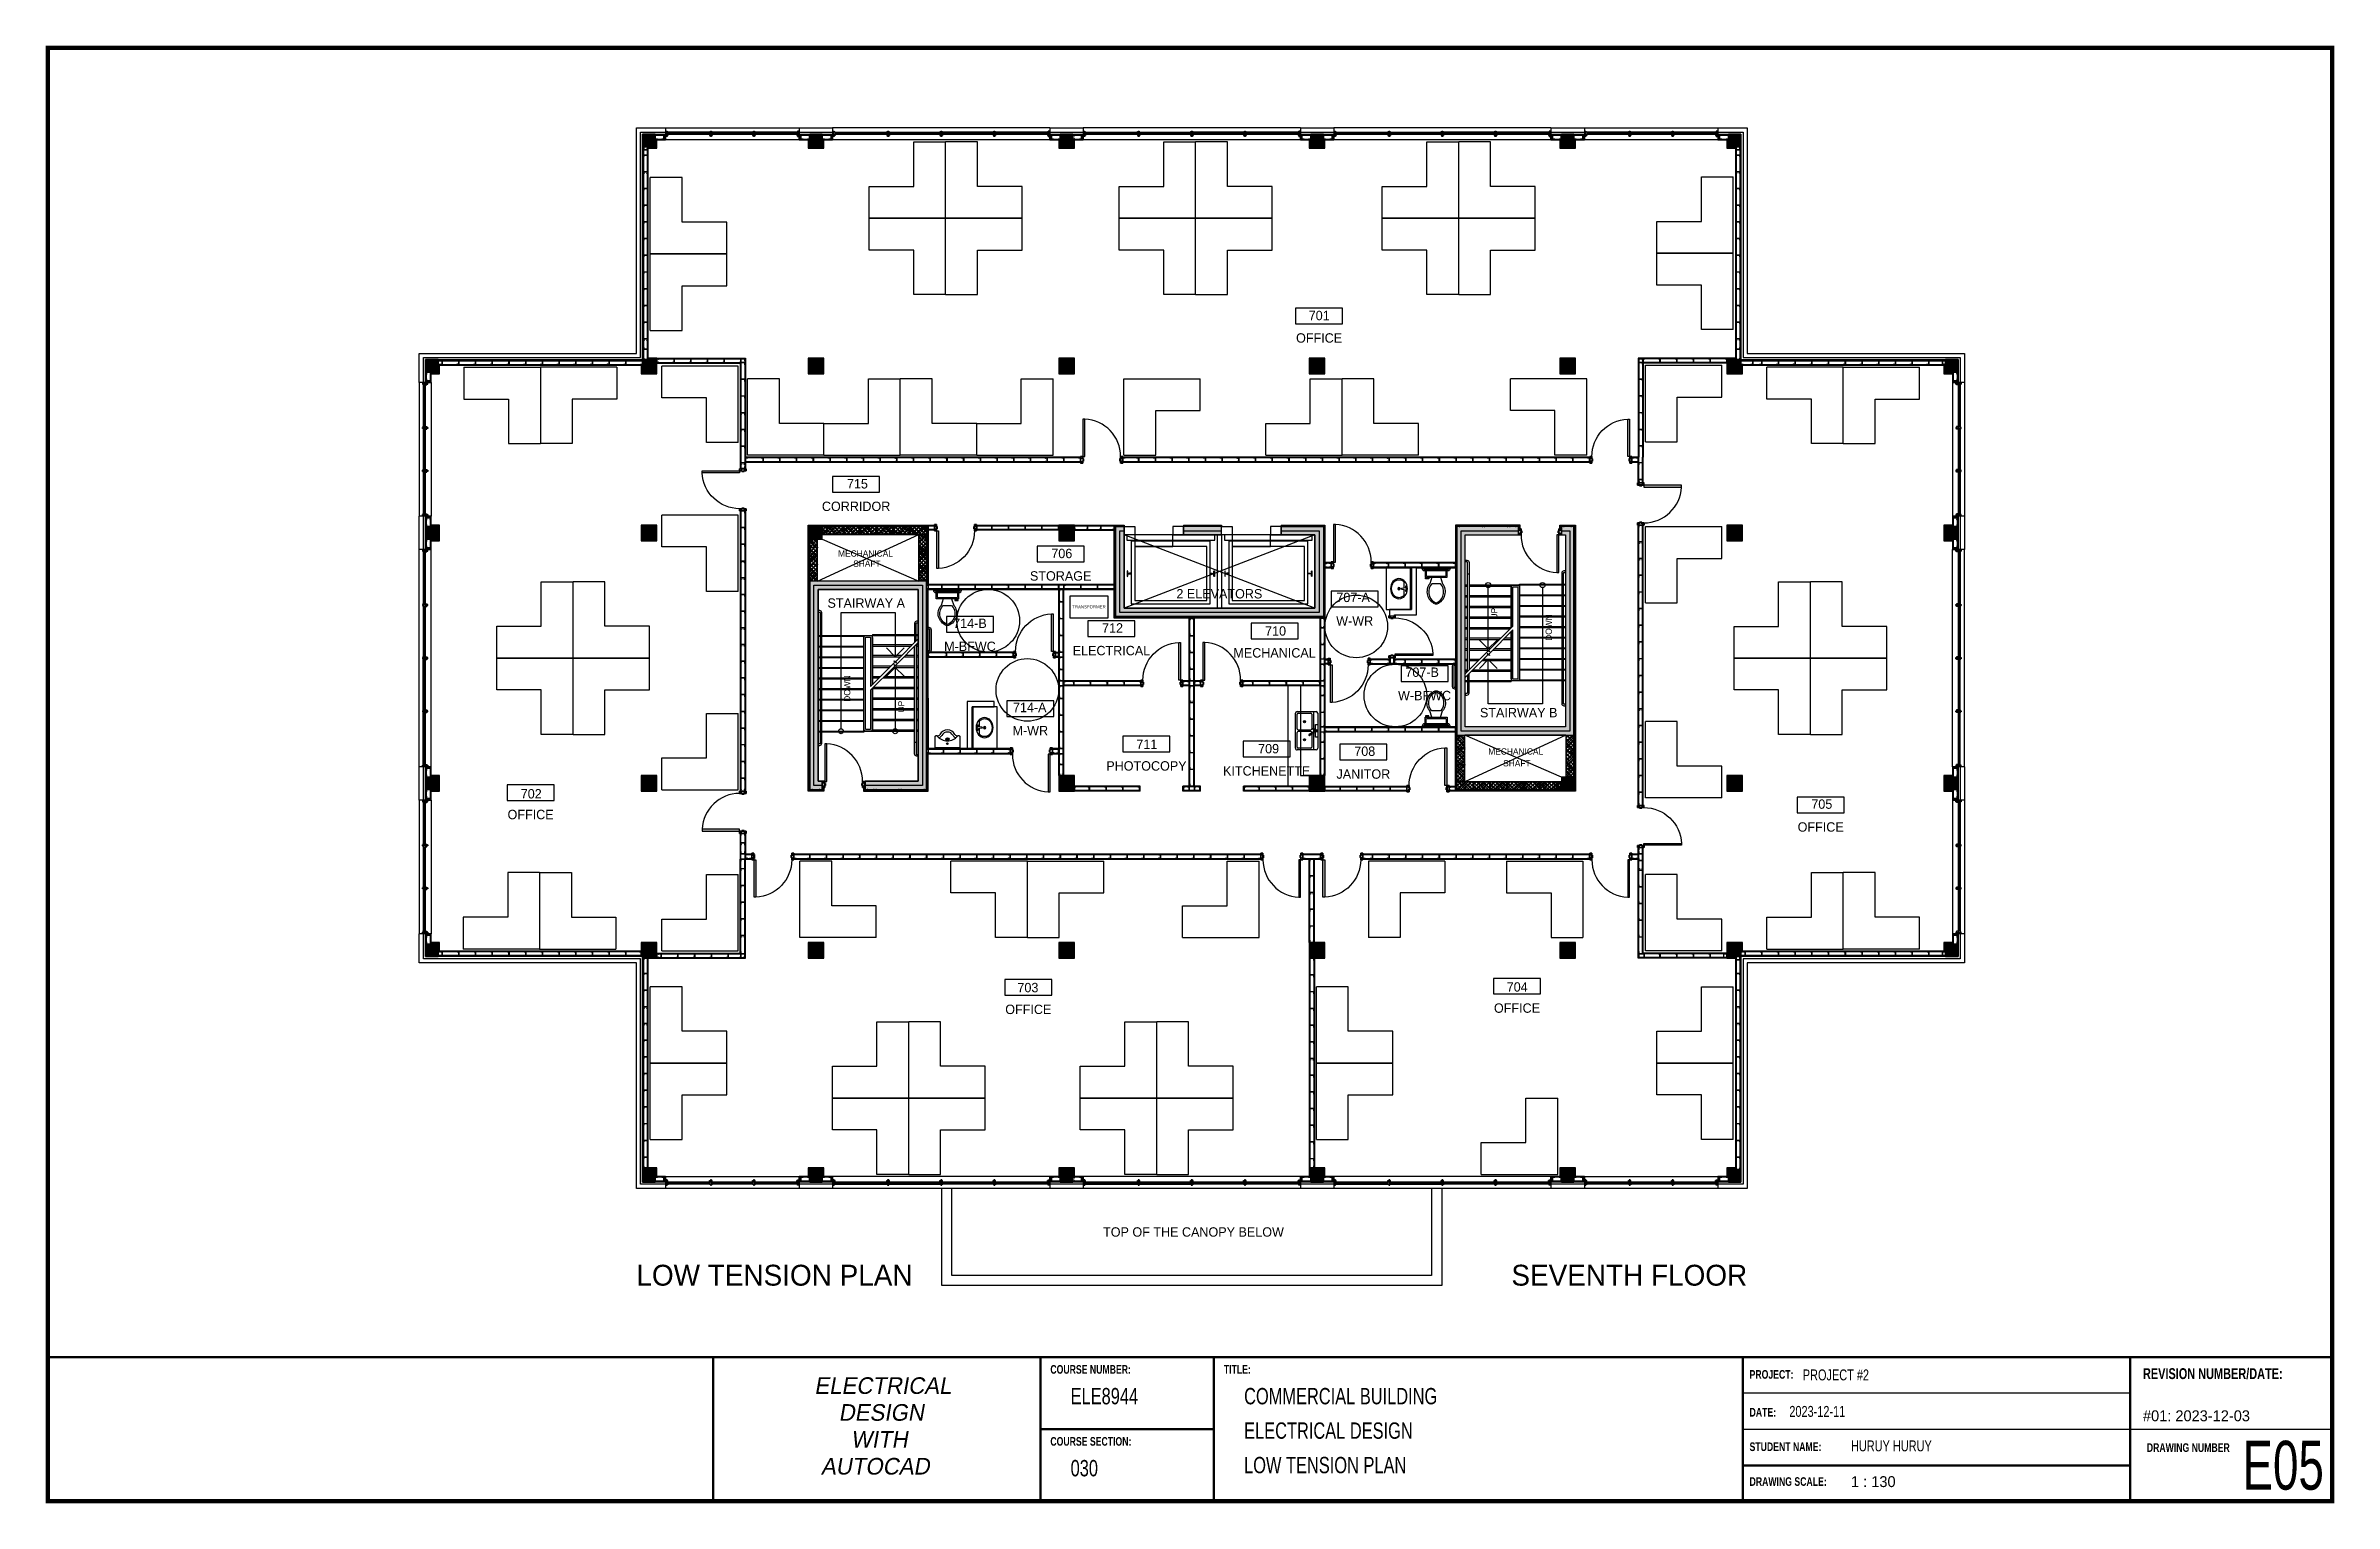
# Paper-space layout 'Low Tension Plan' of a CAD drawing. Header units: millimetres. Extents: x 1 to 422, y 1 to 270.
# The model-space entities are those that its viewports show. They can reach past a viewport. Long polylines and large blocks are cut down to what shows.
import ezdxf
from ezdxf.enums import TextEntityAlignment as Align

# ---------------------------------------------------------------- set-up
doc = ezdxf.new("R2010")
doc.units = ezdxf.units.MM
doc.linetypes.add('Commercial Base Plan$0$ACAD_ISO02W100', pattern=[15, 12, -3])
doc.linetypes.add('Commercial Base Plan$0$ACAD_ISO10W100', pattern=[18, 12, -3, 0, -3])
for name, color, linetype in [('A-TL-LIN-BRDR', 5, 'Continuous'), ('A-TL-LIN-HORZ', 5, 'Continuous'), ('A-TL-LOGO', 5, 'Continuous'), ('A-TL-TXT-ARCH', 250, 'Continuous'), ('A-TL-TXT-RED', 1, 'Continuous'), ('A-VP-VPRT', 5, 'Continuous'), ('Commercial Base Plan$0$A-DR-INT', 6, 'Continuous'), ('Commercial Base Plan$0$A-GL-RMS-IDN', 6, 'Continuous'), ('Commercial Base Plan$0$A-PL-LAY-S', 6, 'Continuous'), ('Commercial Base Plan$0$H-PB-FIX', 6, 'Continuous'), ('Commercial Base Plan$0$I-FU-DSK', 6, 'Continuous'), ('Commercial Base Plan$0$R-FC-WSR-BRF', 6, 'Continuous')]:
    doc.layers.add(name, color=color, linetype=linetype)
doc.styles.add('ARCH', font='comic.ttf')
doc.styles.add('Commercial Base Plan$0$STYLUS BT', font='stylu.ttf')
doc.styles.add('TITLE', font='_romant.shx', dxfattribs={"oblique": 10, "bigfont": 'bigfont.shx'})
doc.styles.add('UNIV2', font='', dxfattribs={"width": 0.75, "height": 0.09375})
doc.styles.get('UNIV2').set_extended_font_data('Univers-Light-Normal', bold=True)
pattern_1 = [(225, (71447.91, -22943.82), (42.426407, -42.426407), [])]
pattern_2 = [(135, (71447.91, -22943.82), (-42.426407, -42.426407), [])]
pattern_3 = [(225, (71047.91, -22943.82), (42.426407, -42.426407), [])]
pattern_4 = [(135, (71047.91, -22943.82), (-42.426407, -42.426407), [])]
pattern_5 = [(225, (70647.91, -22943.82), (42.426407, -42.426407), [])]
pattern_6 = [(135, (70647.91, -22943.82), (-42.426407, -42.426407), [])]
pattern_7 = [(225, (70247.91, -22943.82), (42.426407, -42.426407), [])]
pattern_8 = [(135, (70247.91, -22943.82), (-42.426407, -42.426407), [])]
pattern_9 = [(225, (69847.91, -22943.82), (42.426407, -42.426407), [])]
pattern_10 = [(135, (69847.91, -22943.82), (-42.426407, -42.426407), [])]
pattern_11 = [(225, (69447.91, -22943.82), (42.426407, -42.426407), [])]
pattern_12 = [(135, (69447.91, -22943.82), (-42.426407, -42.426407), [])]
pattern_13 = [(135, (71452.91, -23148.82), (-42.426407, -42.426407), [])]
pattern_14 = [(45, (71452.91, -23148.82), (-42.426407, 42.426407), [])]
pattern_15 = [(135, (71452.91, -23548.82), (-42.426407, -42.426407), [])]
pattern_16 = [(45, (71452.91, -23548.82), (-42.426407, 42.426407), [])]
pattern_17 = [(315, (69032.91, -23853.82), (42.426407, 42.426407), [])]
pattern_18 = [(225, (69032.91, -23853.82), (42.426407, -42.426407), [])]
pattern_19 = [(315, (69032.91, -23453.82), (42.426407, 42.426407), [])]
pattern_20 = [(225, (69032.91, -23453.82), (42.426407, -42.426407), [])]
pattern_21 = [(45, (84537.91, -28863.82), (-42.426407, 42.426407), [])]
pattern_22 = [(315, (84537.91, -28863.82), (42.426407, 42.426407), [])]
pattern_23 = [(45, (84937.91, -28863.82), (-42.426407, 42.426407), [])]
pattern_24 = [(315, (84937.91, -28863.82), (42.426407, 42.426407), [])]
pattern_25 = [(45, (85337.91, -28863.82), (-42.426407, 42.426407), [])]
pattern_26 = [(315, (85337.91, -28863.82), (42.426407, 42.426407), [])]
pattern_27 = [(45, (85737.91, -28863.82), (-42.426407, 42.426407), [])]
pattern_28 = [(315, (85737.91, -28863.82), (42.426407, 42.426407), [])]
pattern_29 = [(45, (86137.91, -28863.82), (-42.426407, 42.426407), [])]
pattern_30 = [(315, (86137.91, -28863.82), (42.426407, 42.426407), [])]
pattern_31 = [(45, (86537.91, -28863.82), (-42.426407, 42.426407), [])]
pattern_32 = [(315, (86537.91, -28863.82), (42.426407, 42.426407), [])]
pattern_33 = [(315, (84532.91, -28658.82), (42.426407, 42.426407), [])]
pattern_34 = [(225, (84532.91, -28658.82), (42.426407, -42.426407), [])]
pattern_35 = [(315, (84532.91, -28258.82), (42.426407, 42.426407), [])]
pattern_36 = [(225, (84532.91, -28258.82), (42.426407, -42.426407), [])]
pattern_37 = [(135, (86952.91, -27953.82), (-42.426407, -42.426407), [])]
pattern_38 = [(45, (86952.91, -27953.82), (-42.426407, 42.426407), [])]
pattern_39 = [(135, (86952.91, -28353.82), (-42.426407, -42.426407), [])]
pattern_40 = [(45, (86952.91, -28353.82), (-42.426407, 42.426407), [])]
pattern_41 = [(270, (115005.1288, -68108.992), (1.374815, -2.38125), [1.5875, -3.175]), (30, (115005.1288, -68108.992), (1.374815493, 2.381249716), [1.5875, -3.175]), (330, (115005.1288, -68108.992), (2.749630493, -2.84e-07), [-3.175, 1.5875])]
pattern_42 = [(45, (-26027.13, -183722.72), (-56.1266, 56.1266), [])]
pattern_43 = [(315, (-26027.13, -183722.72), (56.1266, 56.1266), [])]
pattern_44 = [(90, (40980.692, 16301.3514), (-1.374815, 2.38125), [1.5875, -3.175]), (210, (40980.692, 16301.3514), (-1.374815493, -2.381249716), [1.5875, -3.175]), (150, (40980.692, 16301.3514), (-2.749630493, 2.84e-07), [-3.175, 1.5875])]

psp = doc.layouts.new('Low Tension Plan')

msp = doc.modelspace()

# ---------------------------------------------------------------- texts
at = {"layer": 'Commercial Base Plan$0$A-GL-RMS-IDN', "style": 'Commercial Base Plan$0$STYLUS BT'}
for s, height, p in [('MECHANICAL ', 150, (127128.9, 21732.8)), ('SHAFT', 150, (127133.6, 21489.5)), ('2 ELEVATORS', 225, (135573.8, 20731.3)), ('MECHANICAL ', 150, (142698.7, 16991.7)), ('SHAFT', 150, (142698.7, 16708.3))]:
    msp.add_text(s, height=height, dxfattribs=at).set_placement(p, align=Align.CENTER)
for s, height, p in [('STAIRWAY A', 225, (126190.4, 20507.9)), ('STAIRWAY B', 225, (141814.4, 17883.9)), ('TOP OF THE CANOPY BELOW', 225, (132789.7, 5443.9)), ('LOW TENSION PLAN', 500, (121614, 4271.2))]:
    msp.add_text(s, height=height, dxfattribs=at).set_placement(p)
for s, p in [('UP', (142233.1, 20365.6)), ('DOWN', (143536, 20033.9)), ('DOWN', (126736, 18573.9)), ('UP', (128033.1, 18140.6))]:
    msp.add_text(s, height=150, rotation=90, dxfattribs=at).set_placement(p, align=Align.CENTER)
msp.add_text('SEVENTH FLOOR', height=500, dxfattribs=at).set_placement((148214, 4271.2), align=Align.RIGHT)
at = {"layer": 'Commercial Base Plan$0$A-PL-LAY-S', "style": 'Commercial Base Plan$0$STYLUS BT'}
msp.add_text('TRANSFORMER', height=75, dxfattribs=at).set_placement((132452, 20530.5), align=Align.MIDDLE_CENTER)

# ---------------------------------------------------------------- blocks, each defined once
blk = doc.blocks.new('TITLEBLOCK TABLOID 17X11')
at = {"layer": 'A-TL-LIN-BRDR', "const_width": 79.4}
blk.add_lwpolyline([(0, 0), (41910, 0), (41910, 26670), (0, 26670)], close=True, dxfattribs=at)
at = {"layer": 'A-TL-LIN-BRDR', "const_width": 41.5}
for points in [[(-2, 2642), (41910, 2642)], [(12208, 2642), (12208, 0)], [(18210, 2642), (18210, 0)], [(21393, 2642), (21393, 0)], [(31100, 2642), (31100, 0)], [(38207, 2642), (38207, 0)], [(18210, 1321), (21393, 1321)]]:
    blk.add_lwpolyline(points, dxfattribs=at)
at = {"layer": 'A-TL-LIN-HORZ'}
for p, q in [((38207, 1979), (31100, 1979)), ((41910, 1315), (31100, 1315))]:
    blk.add_line(p, q, dxfattribs=at)
at = {"layer": 'A-TL-LIN-HORZ', "const_width": 41.5}
blk.add_lwpolyline([(38207, 652), (31100, 652)], dxfattribs=at)
at = {"layer": 'A-TL-TXT-ARCH', "style": 'ARCH', "width": 0.75}
for tag, p, height in [('PROJECT#', (32199, 2216), 200), ('COURSE', (18765, 1776), 300), ('TITLE1', (21948, 1776), 300), ('YYYY-MM-DD', (31952, 1546), 200), ('TITLE2', (21948, 1143), 300), ('FULL_NAME', (33083, 913), 200), ('SECTION', (18765, 455), 300), ('TITLE3', (21948, 511), 300)]:
    blk.add_attdef(tag, p, '', height=height, dxfattribs=at)
at = {"layer": 'A-TL-TXT-ARCH', "style": 'ARCH'}
for tag, p in [('REVISION', (38440, 1465)), ('SCALE', (33083, 257))]:
    blk.add_attdef(tag, p, '', height=200, dxfattribs=at)
at = {"layer": 'A-TL-TXT-ARCH', "style": 'ARCH', "width": 0.7}
blk.add_attdef('#', text='', height=900, dxfattribs=at).set_placement((41014, 658), align=Align.MIDDLE_CENTER)
at = {"layer": 'A-TL-TXT-RED', "style": 'TITLE', "oblique": 10}
for s, p in [('ELECTRICAL', (14061, 1967)), ('DESIGN', (14508, 1474)), ('WITH ', (14732, 980)), ('AUTOCAD', (14183, 487))]:
    blk.add_text(s, height=304.8, dxfattribs=at).set_placement(p)
at = {"layer": 'A-TL-TXT-RED', "style": 'UNIV2', "width": 0.75}
for s, height, p in [('COURSE NUMBER:', 158.75, (18393, 2337)), ('TITLE:', 158.8, (21576, 2337)), ('PROJECT:', 158.8, (31222, 2245)), ('REVISION NUMBER/DATE:', 200, (38440, 2239)), ('DATE:', 158.8, (31222, 1551)), ('COURSE SECTION:', 158.75, (18393, 1016)), ('STUDENT NAME:', 158.75, (31222, 918)), ('DRAWING NUMBER', 158.75, (38511, 902)), ('DRAWING SCALE:', 158.75, (31222, 279))]:
    blk.add_text(s, height=height, dxfattribs=at).set_placement(p)
blk = doc.blocks.new('Commercial Base Plan$0$wbOval Bath Vanity 482x406 top')
for p, q in [((-151, 127), (-20, 127)), ((-13, 59), (-25, 178)), ((0, 178), (-25, 178)), ((-25, 0), (25, 0)), ((0, 59), (-13, 59)), ((0, 178), (25, 178)), ((0, 59), (13, 59)), ((0, -25), (0, 25)), ((13, 59), (25, 178)), ((20, 127), (151, 127))]:
    blk.add_line(p, q)
for centre, radius in [((-51, 165), 12.7), ((0, 0), 25.4), ((51, 165), 12.7)]:
    blk.add_circle(centre, radius)
blk.add_ellipse((0, 0), major_axis=(-241, 0), ratio=0.842105)
blk.add_open_spline([(-151, 127), (-156, 123), (-161, 118), (-183, 96), (-197, 76), (-212, 37), (-216, 19), (-216, 0), (-216, -15), (-214, -30), (-202, -66), (-191, -86), (-159, -122), (-138, -138), (-92, -163), (-65, -171), (-10, -179), (18, -179), (73, -169), (98, -160), (144, -134), (164, -118), (194, -81), (205, -60), (217, -17), (217, 5), (209, 49), (200, 70), (177, 103), (165, 116), (151, 127)], degree=3, knots=[5.476012, 5.476012, 5.476012, 5.476012, 5.578585, 5.578585, 5.958606, 5.958606, 6.283185, 6.283185, 6.283185, 6.541474, 6.541474, 6.921495, 6.921495, 7.301517, 7.301517, 7.681538, 7.681538, 8.061559, 8.061559, 8.44158, 8.44158, 8.821601, 8.821601, 9.201622, 9.201622, 9.581644, 9.581644, 9.961665, 9.961665, 10.231939, 10.231939, 10.231939, 10.231939])
blk = doc.blocks.new('Commercial Base Plan$0$Toilet - top')
for p, q in [((-10, -8.5), (-8, -8.5)), ((-10, -9.5), (-10, -8.5)), ((-7, -9.5), (-10, -9.5)), ((-8, -8.5), (-8, -8)), ((-7, -8), (-7, -9.5)), ((-4, -8), (-6, -14)), ((4, -14), (-4, -14)), ((4, -8), (6, -14)), ((9.5, -6), (9.5, -2))]:
    blk.add_line(p, q)
blk.add_lwpolyline([(10.5, -8), (10.5, 0), (-10.5, 0), (-10.5, -8)], close=True)
for points in [[(-9.5, -2), (-9.5, -6)], [(8.5, -1), (-8.5, -1)], [(-8.5, -7), (8.5, -7)]]:
    blk.add_lwpolyline(points)
for centre, radius, start, end in [((-8.6, -1.9), 0.884, 81.8699, 188.1301), ((-8.6, -6.1), 0.884, 171.8699, 278.1301), ((3.5, -21.6), 12.2, 141.4691, 247.9714), ((4.2, -21.8), 11.3, 136.3677, 238.9468), ((-3.5, -21.6), 12.2, 292.0284, 38.5307), ((-4.2, -21.8), 11.3, 301.053, 43.6321), ((8.6, -1.9), 0.884, 351.8699, 98.1301), ((8.6, -6.1), 0.884, 261.8699, 8.1301), ((0, -27.9), 4, 245.7318, 294.2682), ((0, -29), 4, 254.8605, 285.1395)]:
    blk.add_arc(centre, radius, start, end)
blk = doc.blocks.new('Commercial Base Plan$0$wbC_Stud 92x38')
blk.add_lwpolyline([(-13, 38), (-3, 38, -0.414214), (0, 35), (0, 3, -0.414214), (-3, 0), (-89, 0, -0.414214), (-92, 3), (-92, 35, -0.414214), (-89, 38), (-79, 38), (-79, 37), (-89, 37, 0.414214), (-91, 35), (-91, 3, 0.414214), (-89, 1), (-3, 1, 0.414214), (-1, 3), (-1, 35, 0.414214), (-3, 37), (-13, 37)], format="xyb", close=True)
blk = doc.blocks.new('Commercial Base Plan$0$wbFurringChanel 70x22')
blk.add_lwpolyline([(5, 3), (0, 3, 0.414214), (0, 2), (0, 0, 0.414214), (0, 0), (16, 0, 0.394412), (16, 0), (17, 22, -0.394412), (18, 22), (18, 22, -0.198912), (19, 22), (19, 21, 0.198912), (19, 21), (51, 21), (51, 21, 0.198912), (51, 21), (51, 22, -0.198912), (52, 22), (52, 22, -0.394412), (53, 22), (54, 0, 0.394412), (54, 0), (70, 0, 0.414214), (70, 0), (70, 2, 0.414214), (70, 2), (65, 2)], format="xyb")
blk = doc.blocks.new('Commercial Base Plan$0$wbunit Break Line Symbol')
blk.add_lwpolyline([(-1, 0), (-0.75, 0), (-0.5, 0.5), (-0.5, -0.5), (-0.25, 0), (0, 0)])
blk = doc.blocks.new('Commercial Base Plan$0$wbJamb&Anchor146x56')
at = {"color": 6}
blk.add_line((1, -39), (1, 39), dxfattribs=at)
blk.add_lwpolyline([(20, -39), (20, -39), (20, -72), (58, -72), (58, 72), (20, 72), (20, 59), (20, 39), (0, 39), (0, -39)], close=True, dxfattribs=at)
blk.add_lwpolyline([(17, 60), (10, 60, -0.414214), (9, 61), (9, 72, -0.414214), (10, 73), (58, 73, -0.414214), (59, 72), (59, 24, 0.414214), (60, 23), (74, 23, -0.414214), (75, 22), (75, -22, -0.414214), (74, -23), (60, -23, 0.414214), (59, -24), (59, -72, -0.414214), (58, -73), (10, -73, -0.414214), (9, -72), (9, -61, -0.414214), (10, -60), (17, -60), (17, -59), (10, -59, 0.414214), (8, -61), (8, -72, 0.414214), (10, -74), (58, -74, 0.414214), (60, -72), (60, -24), (74, -24, 0.414214), (76, -22), (76, 22, 0.414214), (74, 24), (60, 24), (60, 72, 0.414214), (58, 74), (10, 74, 0.414214), (8, 72), (8, 61, 0.414214), (10, 59), (17, 59)], format="xyb", close=True)
for centre in [(43, 31), (43, -31)]:
    blk.add_circle(centre, 8, dxfattribs=at)
blk = doc.blocks.new('Commercial Base Plan$0$wbDoorPlan 900x124(1010ro)')
for p, q in [((55, 976), (55, 77)), ((100, 976), (55, 976)), ((100, 77), (100, 976)), ((1, -35), (1, 35)), ((55, 77), (100, 77)), ((1009, -35), (1009, 35))]:
    blk.add_line(p, q)
for points in [[(9, 65), (2, 65, -0.414214), (1, 66), (1, 77, -0.414214), (2, 78), (50, 78, -0.414214), (51, 77), (51, 29, 0.414214), (52, 28), (66, 28, -0.414214), (67, 27), (67, -27, -0.414214), (66, -28), (52, -28, 0.414214), (51, -29), (51, -77, -0.414214), (50, -78), (2, -78, -0.414214), (1, -77), (1, -66, -0.414214), (2, -65), (9, -65), (9, -64), (2, -64, 0.414214), (0, -66), (0, -77, 0.414214), (2, -79), (50, -79, 0.414214), (52, -77), (52, -29), (66, -29, 0.414214), (68, -27), (68, 27, 0.414214), (66, 29), (52, 29), (52, 77, 0.414214), (50, 79), (2, 79, 0.414214), (0, 77), (0, 66, 0.414214), (2, 64), (9, 64)], [(1001, 65), (1008, 65, 0.414214), (1009, 66), (1009, 77, 0.414214), (1008, 78), (960, 78, 0.414214), (959, 77), (959, 29, -0.414214), (958, 28), (944, 28, 0.414214), (943, 27), (943, -27, 0.414214), (944, -28), (958, -28, -0.414214), (959, -29), (959, -77, 0.414214), (960, -78), (1008, -78, 0.414214), (1009, -77), (1009, -66, 0.414214), (1008, -65), (1001, -65), (1001, -64), (1008, -64, -0.414214), (1010, -66), (1010, -77, -0.414214), (1008, -79), (960, -79, -0.414214), (958, -77), (958, -29), (944, -29, -0.414214), (942, -27), (942, 27, -0.414214), (944, 29), (958, 29), (958, 77, -0.414214), (960, 79), (1008, 79, -0.414214), (1010, 77), (1010, 66, -0.414214), (1008, 64), (1001, 64)]]:
    blk.add_lwpolyline(points, format="xyb", close=True)
for points in [[(0, -34), (0, 34), (20, 45), (15, 51), (15, 77), (50, 77), (50, -77), (15, -77), (15, -52), (20, -45)], [(1010, -34), (1010, 34), (990, 45), (995, 51), (995, 77), (960, 77), (960, -77), (995, -77), (995, -52), (990, -45)]]:
    blk.add_lwpolyline(points, close=True)
for centre in [(35, 36), (975, 36), (35, -36), (975, -36)]:
    blk.add_circle(centre, 8)
blk.add_arc((59, 78), 899, 359.9419, 87.4119)
blk.add_solid([(55, 976), (100, 976), (55, 77), (100, 77)])
blk = doc.blocks.new('Commercial Base Plan$0$wbAluminJamb 127x44.5')
for p, q in [((-109.5, 39.25), (-127, 39.25)), ((-22.5, 56.5), (-17.5, 51.5)), ((0, 39.25), (-17.5, 39.25))]:
    blk.add_line(p, q)
at = {"color": 5}
for p, q in [((-47.5, 56.5), (-47.5, 66.5)), ((-22.5, 56.5), (-22.5, 66.5))]:
    blk.add_line(p, q, dxfattribs=at)
for points in [[(-127, 39.25), (-127, 12), (0, 12), (0, 39.25)], [(-22.5, 56.5), (-109.5, 56.5), (-109.5, 31.5), (-17.5, 31.5), (-17.5, 51.5)]]:
    blk.add_lwpolyline(points)
blk = doc.blocks.new('Commercial Base Plan$0$wbAluminMulion 127x44.5')
for p, q in [((-109.5, 13.625), (-127, 13.625)), ((-22.5, 30.875), (-17.5, 25.875)), ((0, 13.625), (-17.5, 13.625)), ((-22.5, -30.875), (-17.5, -25.875))]:
    blk.add_line(p, q)
at = {"color": 5}
for p, q in [((-47.5, 30.875), (-47.5, 40.875)), ((-22.5, 30.875), (-22.5, 40.875)), ((-47.5, -30.875), (-47.5, -40.875)), ((-22.5, -30.875), (-22.5, -40.875))]:
    blk.add_line(p, q, dxfattribs=at)
for points in [[(-127, 13.625), (-127, -13.625), (-109.5, -13.625)], [(-22.5, 30.875), (-109.5, 30.875), (-109.5, 5.875), (-17.5, 5.875), (-17.5, 25.875)], [(-17.5, -13.625), (0, -13.625), (0, 13.625)], [(-22.5, -30.875), (-109.5, -30.875), (-109.5, -5.875), (-17.5, -5.875), (-17.5, -25.875)]]:
    blk.add_lwpolyline(points)
blk = doc.blocks.new('Commercial Base Plan$0$wbW01Plan_5176x127(ro5200)')
for p, q in [((-5143.5, -22.5), (-3902.625, -22.5)), ((-5143.5, -47.5), (-3902.625, -47.5)), ((-3840.875, -22.5), (-2630.875, -22.5)), ((-3840.875, -47.5), (-2630.875, -47.5)), ((-1359.125, -22.5), (-2569.125, -22.5)), ((-1359.125, -47.5), (-2569.125, -47.5)), ((-56.5, -22.5), (-1297.375, -22.5)), ((-56.5, -47.5), (-1297.375, -47.5))]:
    blk.add_line(p, q)
at = {"rotation": 90}
for name, p in [('Commercial Base Plan$0$wbAluminMulion 127x44.5', (-3871.75, 0)), ('Commercial Base Plan$0$wbAluminMulion 127x44.5', (-2600, 0)), ('Commercial Base Plan$0$wbAluminMulion 127x44.5', (-1328.25, 0)), ('Commercial Base Plan$0$wbAluminJamb 127x44.5', (0, 0))]:
    blk.add_blockref(name, p, dxfattribs=at)
at = {"xscale": -1, "rotation": 270}
blk.add_blockref('Commercial Base Plan$0$wbAluminJamb 127x44.5', (-5200, 0), dxfattribs=at)
blk = doc.blocks.new('Commercial Base Plan$0$wbW02Plan_3176x127(ro3200)')
for p, q in [((-3143.5, -22.5), (-2145.375, -22.5)), ((-3143.5, -47.5), (-2145.375, -47.5)), ((-2083.625, -22.5), (-1116.375, -22.5)), ((-2083.625, -47.5), (-1116.375, -47.5)), ((-1054.625, -22.5), (-56.5, -22.5)), ((-1054.625, -47.5), (-56.5, -47.5))]:
    blk.add_line(p, q)
at = {"rotation": 90}
for name, p in [('Commercial Base Plan$0$wbAluminMulion 127x44.5', (-2114.5, 0)), ('Commercial Base Plan$0$wbAluminMulion 127x44.5', (-1085.5, 0)), ('Commercial Base Plan$0$wbAluminJamb 127x44.5', (0, 0))]:
    blk.add_blockref(name, p, dxfattribs=at)
at = {"xscale": -1, "rotation": 270}
blk.add_blockref('Commercial Base Plan$0$wbAluminJamb 127x44.5', (-3200, 0), dxfattribs=at)
blk = doc.blocks.new('Commercial Base Plan$0$att.RoomName&Number')
blk.add_lwpolyline([(-7.5, 0), (7.5, 0), (7.5, 5), (-7.5, 5)], close=True)
at = {"style": 'Commercial Base Plan$0$STYLUS BT'}
for tag, p in [('ROOM_NAME', (0, 9.5)), ('ROOM', (0, 2.5))]:
    blk.add_attdef(tag, text='', height=3, dxfattribs=at).set_placement(p, align=Align.MIDDLE)
blk = doc.blocks.new('Commercial Base Plan$0$wbUrinal')
for p, q in [((-1, -7.7), (1, -7.7)), ((0, -8.7), (0, -6.7))]:
    blk.add_line(p, q)
blk.add_lwpolyline([(9.7, -10.8), (11, -10.8, 0.414214), (12, -9.8), (12, 0), (-12, 0), (-12, -9.8, 0.414214), (-11, -10.8), (-9.7, -10.8)], format="xyb")
for centre, radius in [((0, -7.7), 1.5), ((0, -7.7), 1), ((0, -3.5), 0.75)]:
    blk.add_circle(centre, radius)
for centre, radius, start, end in [((0, -18.9), 12.6, 40.0581, 139.9419), ((-9.7, -13.8), 3, 28.5074, 89.9383), ((-9.7, -13.8), 5, 28.5074, 69.7827), ((0, -8.5), 8, 208.5074, 331.4926), ((0, -8.5), 6, 208.5074, 331.4926), ((9.7, -13.8), 5, 110.2173, 151.4926), ((9.7, -13.8), 3, 90.0617, 151.4926)]:
    blk.add_arc(centre, radius, start, end)
blk = doc.blocks.new('Commercial Base Plan$0$desk')
for p, q in [((0, 1829), (0, 0)), ((0, 1829), (762, 1829)), ((762, 1829), (762, 762)), ((762, 762), (1829, 762)), ((1829, 762), (1829, 0)), ((0, 0), (1829, 0))]:
    blk.add_line(p, q)
blk = doc.blocks.new('Commercial Base Plan$0$Sink-double - 36 in top')
for p, q in [((-457, -102), (-53, -102)), ((2, -7), (-57, -110)), ((-57, -110), (-35, -122)), ((-35, -122), (14, -13)), ((-26, -102), (29, -102)), ((-19, -470), (-19, -165)), ((-2, -48), (91, -208)), ((113, -195), (18, -32)), ((19, -165), (19, -470)), ((59, -102), (457, -102))]:
    blk.add_line(p, q)
for points in [[(-419, 0), (419, 0)], [(-23, -51), (-152, -51), (-152, 0), (152, 0), (152, -51), (29, -51)], [(-457, -495), (-457, -38)], [(-419, -470), (-419, -165)], [(419, -533), (-419, -533)], [(-394, -140), (-44, -140)], [(-44, -495), (-394, -495)], [(0, -51), (-3, -51)], [(44, -140), (51, -140)], [(394, -495), (44, -495)], [(81, -140), (394, -140)], [(419, -165), (419, -470)], [(457, -38), (457, -495)]]:
    blk.add_lwpolyline(points)
for centre, radius in [((-216, -318), 25.4), ((-216, -318), 12.7), ((216, -318), 25.4), ((216, -318), 12.7)]:
    blk.add_circle(centre, radius)
for centre, radius, start, end in [((-419, -38), 38.1, 90, 180), ((419, -38), 38.1, 0, 90), ((-419, -495), 38.1, 180, 270), ((-394, -165), 25.4, 90, 180), ((-394, -470), 25.4, 180, 270), ((-44, -165), 25.4, 0, 90), ((-44, -470), 25.4, 270, 0), ((0, -25), 19.1, 269.2246, 216.2304), ((44, -165), 25.4, 90, 180), ((44, -470), 25.4, 180, 270), ((102, -201), 12.7, 210, 30), ((394, -165), 25.4, 0, 90), ((394, -470), 25.4, 270, 0), ((419, -495), 38.1, 270, 0)]:
    blk.add_arc(centre, radius, start, end)

# ---------------------------------------------------------------- hatches: boundary and pattern name
at = {"layer": 'Commercial Base Plan$0$A-PL-LAY-S'}
for points in [[(122064, 31851.2), (121764, 31851.2), (121764, 31551.2), (122064, 31551.2)], [(126064, 31851.2), (125764, 31851.2), (125764, 31551.2), (126064, 31551.2)], [(132064, 31851.2), (131764, 31851.2), (131764, 31551.2), (132064, 31551.2)], [(138064, 31851.2), (137764, 31851.2), (137764, 31551.2), (138064, 31551.2)], [(144064, 31851.2), (143764, 31851.2), (143764, 31551.2), (144064, 31551.2)], [(148064, 31851.2), (147764, 31851.2), (147764, 31551.2), (148064, 31551.2)], [(116864, 26451.2), (116564, 26451.2), (116564, 26151.2), (116864, 26151.2)], [(122064, 26451.2), (121764, 26451.2), (121764, 26151.2), (122064, 26151.2)], [(126064, 26451.2), (125764, 26451.2), (125764, 26151.2), (126064, 26151.2)], [(132064, 26451.2), (131764, 26451.2), (131764, 26151.2), (132064, 26151.2)], [(138064, 26451.2), (137764, 26451.2), (137764, 26151.2), (138064, 26151.2)], [(144064, 26451.2), (143764, 26451.2), (143764, 26151.2), (144064, 26151.2)], [(148064, 26451.2), (147764, 26451.2), (147764, 26151.2), (148064, 26151.2)], [(153264, 26451.2), (152964, 26451.2), (152964, 26151.2), (153264, 26151.2)], [(116864, 22451.2), (116564, 22451.2), (116564, 22151.2), (116864, 22151.2)], [(122064, 22451.2), (121764, 22451.2), (121764, 22151.2), (122064, 22151.2)], [(126064, 22451.2), (125764, 22451.2), (125764, 22151.2), (126064, 22151.2)], [(132064, 22451.2), (131764, 22451.2), (131764, 22151.2), (132064, 22151.2)], [(143764, 22251.2), (143864, 22251.2), (143864, 17656.2), (141464, 17656.2), (141464, 22251.2), (142739, 22251.2), (142739, 22451.2), (141264, 22451.2), (141264, 17456.2), (144064, 17456.2), (144064, 22451.2), (143764, 22451.2)], [(148064, 22451.2), (147764, 22451.2), (147764, 22151.2), (148064, 22151.2)], [(153264, 22451.2), (152964, 22451.2), (152964, 22151.2), (153264, 22151.2)], [(153264, 22451.2), (152964, 22451.2), (152964, 22151.2), (153264, 22151.2)], [(126064, 16351.2), (125964, 16351.2), (125964, 20946.2), (128364, 20946.2), (128364, 16351.2), (127089, 16351.2), (127089, 16151.2), (128564, 16151.2), (128564, 21146.2), (125764, 21146.2), (125764, 16151.2), (126064, 16151.2)], [(116864, 16451.2), (116564, 16451.2), (116564, 16151.2), (116864, 16151.2)], [(122064, 16451.2), (121764, 16451.2), (121764, 16151.2), (122064, 16151.2)], [(132064, 16451.2), (131764, 16451.2), (131764, 16151.2), (132064, 16151.2)], [(132064, 16451.2), (131764, 16451.2), (131764, 16151.2), (132064, 16151.2)], [(138064, 16451.2), (137764, 16451.2), (137764, 16151.2), (138064, 16151.2)], [(138064, 16451.2), (137764, 16451.2), (137764, 16151.2), (138064, 16151.2)], [(144064, 16451.2), (143764, 16451.2), (143764, 16151.2), (144064, 16151.2)], [(148064, 16451.2), (147764, 16451.2), (147764, 16151.2), (148064, 16151.2)], [(153264, 16451.2), (152964, 16451.2), (152964, 16151.2), (153264, 16151.2)], [(153264, 16451.2), (152964, 16451.2), (152964, 16151.2), (153264, 16151.2)], [(116864, 12451.2), (116564, 12451.2), (116564, 12151.2), (116864, 12151.2)], [(122064, 12451.2), (121764, 12451.2), (121764, 12151.2), (122064, 12151.2)], [(126064, 12451.2), (125764, 12451.2), (125764, 12151.2), (126064, 12151.2)], [(132064, 12451.2), (131764, 12451.2), (131764, 12151.2), (132064, 12151.2)], [(132064, 12451.2), (131764, 12451.2), (131764, 12151.2), (132064, 12151.2)], [(138064, 12451.2), (137764, 12451.2), (137764, 12151.2), (138064, 12151.2)], [(144064, 12451.2), (143764, 12451.2), (143764, 12151.2), (144064, 12151.2)], [(148064, 12451.2), (147764, 12451.2), (147764, 12151.2), (148064, 12151.2)], [(148064, 12451.2), (147764, 12451.2), (147764, 12151.2), (148064, 12151.2)], [(153264, 12451.2), (152964, 12451.2), (152964, 12151.2), (153264, 12151.2)], [(122064, 7051.2), (121764, 7051.2), (121764, 6751.2), (122064, 6751.2)], [(126064, 7051.2), (125764, 7051.2), (125764, 6751.2), (126064, 6751.2)], [(132064, 7051.2), (131764, 7051.2), (131764, 6751.2), (132064, 6751.2)], [(138064, 7051.2), (137764, 7051.2), (137764, 6751.2), (138064, 6751.2)], [(144064, 7051.2), (143764, 7051.2), (143764, 6751.2), (144064, 6751.2)], [(148064, 7051.2), (147764, 7051.2), (147764, 6751.2), (148064, 6751.2)]]:
    msp.add_hatch(color=256, dxfattribs=at).paths.add_polyline_path(points)
h = msp.add_hatch(dxfattribs=at)
h.set_pattern_fill('LINE', color=256, scale=25, angle=45, style=0)
h.set_pattern_definition(pattern_42)
h.paths.add_polyline_path([(125764, 21146.2), (125954, 21146.2), (125954, 22151.2), (125764, 22151.2)])
h.paths.add_polyline_path([(126064, 22261.2), (128374, 22261.2), (128374, 21146.2), (128564, 21146.2), (128564, 22451.2), (126064, 22451.2)])
h = msp.add_hatch(dxfattribs=at)
h.set_pattern_fill('LINE', color=256, scale=25, angle=315, style=0)
h.set_pattern_definition(pattern_43)
h.paths.add_polyline_path([(125764, 21146.2), (125954, 21146.2), (125954, 22151.2), (125764, 22151.2)])
h.paths.add_polyline_path([(126064, 22261.2), (128374, 22261.2), (128374, 21146.2), (128564, 21146.2), (128564, 22451.2), (126064, 22451.2)])
h = msp.add_hatch(dxfattribs=at)
h.set_pattern_fill('_USER', color=6, scale=60, angle=135, style=0, pattern_type=0)
h.set_pattern_definition(pattern_39)
h.paths.add_polyline_path([(125764, 21556.2), (125769, 21556.2), (125949, 21556.2), (125954, 21556.2), (125954, 21946.2), (125949, 21946.2), (125769, 21946.2), (125764, 21946.2)])
h = msp.add_hatch(dxfattribs=at)
h.set_pattern_fill('_USER', color=6, scale=60, angle=405, style=0, pattern_type=0)
h.set_pattern_definition(pattern_40)
h.paths.add_polyline_path([(125954, 21946.2), (125949, 21946.2), (125769, 21946.2), (125764, 21946.2), (125764, 21556.2), (125769, 21556.2), (125949, 21556.2), (125954, 21556.2)])
h = msp.add_hatch(dxfattribs=at)
h.set_pattern_fill('_USER', color=6, scale=60, angle=135, style=0, pattern_type=0)
h.set_pattern_definition(pattern_39)
h.paths.add_polyline_path([(125764, 21556.2), (125769, 21556.2), (125949, 21556.2), (125954, 21556.2), (125954, 21946.2), (125949, 21946.2), (125769, 21946.2), (125764, 21946.2)])
h = msp.add_hatch(dxfattribs=at)
h.set_pattern_fill('_USER', color=6, scale=60, angle=405, style=0, pattern_type=0)
h.set_pattern_definition(pattern_40)
h.paths.add_polyline_path([(125954, 21946.2), (125949, 21946.2), (125769, 21946.2), (125764, 21946.2), (125764, 21556.2), (125769, 21556.2), (125949, 21556.2), (125954, 21556.2)])
h = msp.add_hatch(dxfattribs=at)
h.set_pattern_fill('_USER', color=6, scale=60, angle=45, style=0, pattern_type=0)
h.set_pattern_definition(pattern_31)
h.paths.add_polyline_path([(126174, 22451.2), (126174, 22446.2), (126174, 22266.2), (126174, 22261.2), (126564, 22261.2), (126564, 22266.2), (126564, 22446.2), (126564, 22451.2)])
h = msp.add_hatch(dxfattribs=at)
h.set_pattern_fill('_USER', color=6, scale=60, angle=315, style=0, pattern_type=0)
h.set_pattern_definition(pattern_32)
h.paths.add_polyline_path([(126564, 22261.2), (126564, 22266.2), (126564, 22446.2), (126564, 22451.2), (126174, 22451.2), (126174, 22446.2), (126174, 22266.2), (126174, 22261.2)])
h = msp.add_hatch(dxfattribs=at)
h.set_pattern_fill('_USER', color=6, scale=60, angle=45, style=0, pattern_type=0)
h.set_pattern_definition(pattern_31)
h.paths.add_polyline_path([(126174, 22451.2), (126174, 22446.2), (126174, 22266.2), (126174, 22261.2), (126564, 22261.2), (126564, 22266.2), (126564, 22446.2), (126564, 22451.2)])
h = msp.add_hatch(dxfattribs=at)
h.set_pattern_fill('_USER', color=6, scale=60, angle=315, style=0, pattern_type=0)
h.set_pattern_definition(pattern_32)
h.paths.add_polyline_path([(126564, 22261.2), (126564, 22266.2), (126564, 22446.2), (126564, 22451.2), (126174, 22451.2), (126174, 22446.2), (126174, 22266.2), (126174, 22261.2)])
h = msp.add_hatch(dxfattribs=at)
h.set_pattern_fill('_USER', color=6, scale=60, angle=45, style=0, pattern_type=0)
h.set_pattern_definition(pattern_29)
h.paths.add_polyline_path([(126574, 22451.2), (126574, 22446.2), (126574, 22266.2), (126574, 22261.2), (126964, 22261.2), (126964, 22266.2), (126964, 22446.2), (126964, 22451.2)])
h = msp.add_hatch(dxfattribs=at)
h.set_pattern_fill('_USER', color=6, scale=60, angle=315, style=0, pattern_type=0)
h.set_pattern_definition(pattern_30)
h.paths.add_polyline_path([(126964, 22261.2), (126964, 22266.2), (126964, 22446.2), (126964, 22451.2), (126574, 22451.2), (126574, 22446.2), (126574, 22266.2), (126574, 22261.2)])
h = msp.add_hatch(dxfattribs=at)
h.set_pattern_fill('_USER', color=6, scale=60, angle=45, style=0, pattern_type=0)
h.set_pattern_definition(pattern_29)
h.paths.add_polyline_path([(126574, 22451.2), (126574, 22446.2), (126574, 22266.2), (126574, 22261.2), (126964, 22261.2), (126964, 22266.2), (126964, 22446.2), (126964, 22451.2)])
h = msp.add_hatch(dxfattribs=at)
h.set_pattern_fill('_USER', color=6, scale=60, angle=315, style=0, pattern_type=0)
h.set_pattern_definition(pattern_30)
h.paths.add_polyline_path([(126964, 22261.2), (126964, 22266.2), (126964, 22446.2), (126964, 22451.2), (126574, 22451.2), (126574, 22446.2), (126574, 22266.2), (126574, 22261.2)])
h = msp.add_hatch(dxfattribs=at)
h.set_pattern_fill('_USER', color=6, scale=60, angle=45, style=0, pattern_type=0)
h.set_pattern_definition(pattern_27)
h.paths.add_polyline_path([(126974, 22451.2), (126974, 22446.2), (126974, 22266.2), (126974, 22261.2), (127364, 22261.2), (127364, 22266.2), (127364, 22446.2), (127364, 22451.2)])
h = msp.add_hatch(dxfattribs=at)
h.set_pattern_fill('_USER', color=6, scale=60, angle=315, style=0, pattern_type=0)
h.set_pattern_definition(pattern_28)
h.paths.add_polyline_path([(127364, 22261.2), (127364, 22266.2), (127364, 22446.2), (127364, 22451.2), (126974, 22451.2), (126974, 22446.2), (126974, 22266.2), (126974, 22261.2)])
h = msp.add_hatch(dxfattribs=at)
h.set_pattern_fill('_USER', color=6, scale=60, angle=45, style=0, pattern_type=0)
h.set_pattern_definition(pattern_27)
h.paths.add_polyline_path([(126974, 22451.2), (126974, 22446.2), (126974, 22266.2), (126974, 22261.2), (127364, 22261.2), (127364, 22266.2), (127364, 22446.2), (127364, 22451.2)])
h = msp.add_hatch(dxfattribs=at)
h.set_pattern_fill('_USER', color=6, scale=60, angle=315, style=0, pattern_type=0)
h.set_pattern_definition(pattern_28)
h.paths.add_polyline_path([(127364, 22261.2), (127364, 22266.2), (127364, 22446.2), (127364, 22451.2), (126974, 22451.2), (126974, 22446.2), (126974, 22266.2), (126974, 22261.2)])
h = msp.add_hatch(dxfattribs=at)
h.set_pattern_fill('_USER', color=6, scale=60, angle=45, style=0, pattern_type=0)
h.set_pattern_definition(pattern_25)
h.paths.add_polyline_path([(127374, 22451.2), (127374, 22446.2), (127374, 22266.2), (127374, 22261.2), (127764, 22261.2), (127764, 22266.2), (127764, 22446.2), (127764, 22451.2)])
h = msp.add_hatch(dxfattribs=at)
h.set_pattern_fill('_USER', color=6, scale=60, angle=315, style=0, pattern_type=0)
h.set_pattern_definition(pattern_26)
h.paths.add_polyline_path([(127764, 22261.2), (127764, 22266.2), (127764, 22446.2), (127764, 22451.2), (127374, 22451.2), (127374, 22446.2), (127374, 22266.2), (127374, 22261.2)])
h = msp.add_hatch(dxfattribs=at)
h.set_pattern_fill('_USER', color=6, scale=60, angle=45, style=0, pattern_type=0)
h.set_pattern_definition(pattern_25)
h.paths.add_polyline_path([(127374, 22451.2), (127374, 22446.2), (127374, 22266.2), (127374, 22261.2), (127764, 22261.2), (127764, 22266.2), (127764, 22446.2), (127764, 22451.2)])
h = msp.add_hatch(dxfattribs=at)
h.set_pattern_fill('_USER', color=6, scale=60, angle=315, style=0, pattern_type=0)
h.set_pattern_definition(pattern_26)
h.paths.add_polyline_path([(127764, 22261.2), (127764, 22266.2), (127764, 22446.2), (127764, 22451.2), (127374, 22451.2), (127374, 22446.2), (127374, 22266.2), (127374, 22261.2)])
h = msp.add_hatch(dxfattribs=at)
h.set_pattern_fill('_USER', color=6, scale=60, angle=45, style=0, pattern_type=0)
h.set_pattern_definition(pattern_23)
h.paths.add_polyline_path([(127774, 22451.2), (127774, 22446.2), (127774, 22266.2), (127774, 22261.2), (128164, 22261.2), (128164, 22266.2), (128164, 22446.2), (128164, 22451.2)])
h = msp.add_hatch(dxfattribs=at)
h.set_pattern_fill('_USER', color=6, scale=60, angle=315, style=0, pattern_type=0)
h.set_pattern_definition(pattern_24)
h.paths.add_polyline_path([(128164, 22261.2), (128164, 22266.2), (128164, 22446.2), (128164, 22451.2), (127774, 22451.2), (127774, 22446.2), (127774, 22266.2), (127774, 22261.2)])
h = msp.add_hatch(dxfattribs=at)
h.set_pattern_fill('_USER', color=6, scale=60, angle=45, style=0, pattern_type=0)
h.set_pattern_definition(pattern_23)
h.paths.add_polyline_path([(127774, 22451.2), (127774, 22446.2), (127774, 22266.2), (127774, 22261.2), (128164, 22261.2), (128164, 22266.2), (128164, 22446.2), (128164, 22451.2)])
h = msp.add_hatch(dxfattribs=at)
h.set_pattern_fill('_USER', color=6, scale=60, angle=315, style=0, pattern_type=0)
h.set_pattern_definition(pattern_24)
h.paths.add_polyline_path([(128164, 22261.2), (128164, 22266.2), (128164, 22446.2), (128164, 22451.2), (127774, 22451.2), (127774, 22446.2), (127774, 22266.2), (127774, 22261.2)])
h = msp.add_hatch(dxfattribs=at)
h.set_pattern_fill('_USER', color=256, scale=60, angle=225, style=0, pattern_type=0)
h.set_pattern_definition(pattern_21)
h.paths.add_polyline_path([(128174, 22266.2), (128174, 22261.2), (128564, 22261.2), (128564, 22266.2), (128564, 22446.2), (128564, 22451.2), (128174, 22451.2), (128174, 22446.2)])
h = msp.add_hatch(dxfattribs=at)
h.set_pattern_fill('_USER', color=256, scale=60, angle=135, style=0, pattern_type=0)
h.set_pattern_definition(pattern_22)
h.paths.add_polyline_path([(128174, 22266.2), (128174, 22261.2), (128564, 22261.2), (128564, 22266.2), (128564, 22446.2), (128564, 22451.2), (128174, 22451.2), (128174, 22446.2)])
h = msp.add_hatch(dxfattribs=at)
h.set_pattern_fill('_USER', color=256, scale=60, angle=225, style=0, pattern_type=0)
h.set_pattern_definition(pattern_21)
h.paths.add_polyline_path([(128174, 22266.2), (128174, 22261.2), (128564, 22261.2), (128564, 22266.2), (128564, 22446.2), (128564, 22451.2), (128174, 22451.2), (128174, 22446.2)])
h = msp.add_hatch(dxfattribs=at)
h.set_pattern_fill('_USER', color=256, scale=60, angle=135, style=0, pattern_type=0)
h.set_pattern_definition(pattern_22)
h.paths.add_polyline_path([(128174, 22266.2), (128174, 22261.2), (128564, 22261.2), (128564, 22266.2), (128564, 22446.2), (128564, 22451.2), (128174, 22451.2), (128174, 22446.2)])
h = msp.add_hatch(dxfattribs=at)
h.set_pattern_fill('_USER', color=6, scale=60, angle=-45, style=0, pattern_type=0)
h.set_pattern_definition(pattern_33)
h.paths.add_polyline_path([(128564, 22251.2), (128559, 22251.2), (128379, 22251.2), (128374, 22251.2), (128374, 21861.2), (128379, 21861.2), (128559, 21861.2), (128564, 21861.2)])
h = msp.add_hatch(dxfattribs=at)
h.set_pattern_fill('_USER', color=6, scale=60, angle=225, style=0, pattern_type=0)
h.set_pattern_definition(pattern_34)
h.paths.add_polyline_path([(128374, 21861.2), (128379, 21861.2), (128559, 21861.2), (128564, 21861.2), (128564, 22251.2), (128559, 22251.2), (128379, 22251.2), (128374, 22251.2)])
h = msp.add_hatch(dxfattribs=at)
h.set_pattern_fill('_USER', color=6, scale=60, angle=-45, style=0, pattern_type=0)
h.set_pattern_definition(pattern_33)
h.paths.add_polyline_path([(128564, 22251.2), (128559, 22251.2), (128379, 22251.2), (128374, 22251.2), (128374, 21861.2), (128379, 21861.2), (128559, 21861.2), (128564, 21861.2)])
h = msp.add_hatch(dxfattribs=at)
h.set_pattern_fill('_USER', color=6, scale=60, angle=225, style=0, pattern_type=0)
h.set_pattern_definition(pattern_34)
h.paths.add_polyline_path([(128374, 21861.2), (128379, 21861.2), (128559, 21861.2), (128564, 21861.2), (128564, 22251.2), (128559, 22251.2), (128379, 22251.2), (128374, 22251.2)])
h = msp.add_hatch(color=256, dxfattribs=at)
h.paths.add_polyline_path([(134714, 22251.2), (135629, 22251.2), (135629, 22451.2), (134714, 22451.2)], flags=17)
h.paths.add_polyline_path([(133292, 22251.2), (133292, 20498.2), (137864, 20498.2), (137864, 22251.2), (137051, 22251.2), (137051, 22451.2), (138064, 22451.2), (138064, 20298.2), (133092, 20298.2), (133092, 22451.2), (133292, 22451.2)])
h = msp.add_hatch(dxfattribs=at)
h.set_pattern_fill('HONEY', color=256, scale=0.5, angle=270, style=0)
h.set_pattern_definition(pattern_41)
h.paths.add_polyline_path([(142739, 22397.2), (142739, 22386.2, 0.25), (142747, 22386.2), (142747, 22397.2, -0.5)])
h = msp.add_hatch(dxfattribs=at)
h.set_pattern_fill('HONEY', color=256, scale=0.5, angle=270, style=0)
h.set_pattern_definition(pattern_41)
h.paths.add_polyline_path([(142739, 22264.2), (142739, 22253.2, -0.5), (142747, 22253.2), (142747, 22264.2, 0.25)])
h = msp.add_hatch(dxfattribs=at)
h.set_pattern_fill('HONEY', color=256, scale=0.5, angle=270, style=0)
h.set_pattern_definition(pattern_41)
h.paths.add_polyline_path([(143756, 22397.2), (143756, 22386.2, 0.25), (143764, 22386.2), (143764, 22397.2, -0.5)])
h.paths.add_polyline_path([(143756, 22264.2), (143756, 22253.2, -0.5), (143764, 22253.2), (143764, 22264.2, 0.25)])
h = msp.add_hatch(dxfattribs=at)
h.set_pattern_fill('_USER', color=6, scale=60, angle=135, style=0, pattern_type=0)
h.set_pattern_definition(pattern_37)
h.paths.add_polyline_path([(125764, 21156.2), (125769, 21156.2), (125949, 21156.2), (125954, 21156.2), (125954, 21546.2), (125949, 21546.2), (125769, 21546.2), (125764, 21546.2)])
h = msp.add_hatch(dxfattribs=at)
h.set_pattern_fill('_USER', color=6, scale=60, angle=405, style=0, pattern_type=0)
h.set_pattern_definition(pattern_38)
h.paths.add_polyline_path([(125954, 21546.2), (125949, 21546.2), (125769, 21546.2), (125764, 21546.2), (125764, 21156.2), (125769, 21156.2), (125949, 21156.2), (125954, 21156.2)])
h = msp.add_hatch(dxfattribs=at)
h.set_pattern_fill('_USER', color=6, scale=60, angle=135, style=0, pattern_type=0)
h.set_pattern_definition(pattern_37)
h.paths.add_polyline_path([(125764, 21156.2), (125769, 21156.2), (125949, 21156.2), (125954, 21156.2), (125954, 21546.2), (125949, 21546.2), (125769, 21546.2), (125764, 21546.2)])
h = msp.add_hatch(dxfattribs=at)
h.set_pattern_fill('_USER', color=6, scale=60, angle=405, style=0, pattern_type=0)
h.set_pattern_definition(pattern_38)
h.paths.add_polyline_path([(125954, 21546.2), (125949, 21546.2), (125769, 21546.2), (125764, 21546.2), (125764, 21156.2), (125769, 21156.2), (125949, 21156.2), (125954, 21156.2)])
h = msp.add_hatch(dxfattribs=at)
h.set_pattern_fill('_USER', color=6, scale=60, angle=-45, style=0, pattern_type=0)
h.set_pattern_definition(pattern_35)
h.paths.add_polyline_path([(128564, 21851.2), (128559, 21851.2), (128379, 21851.2), (128374, 21851.2), (128374, 21461.2), (128379, 21461.2), (128559, 21461.2), (128564, 21461.2)])
h = msp.add_hatch(dxfattribs=at)
h.set_pattern_fill('_USER', color=6, scale=60, angle=225, style=0, pattern_type=0)
h.set_pattern_definition(pattern_36)
h.paths.add_polyline_path([(128374, 21461.2), (128379, 21461.2), (128559, 21461.2), (128564, 21461.2), (128564, 21851.2), (128559, 21851.2), (128379, 21851.2), (128374, 21851.2)])
h = msp.add_hatch(dxfattribs=at)
h.set_pattern_fill('_USER', color=6, scale=60, angle=-45, style=0, pattern_type=0)
h.set_pattern_definition(pattern_35)
h.paths.add_polyline_path([(128564, 21851.2), (128559, 21851.2), (128379, 21851.2), (128374, 21851.2), (128374, 21461.2), (128379, 21461.2), (128559, 21461.2), (128564, 21461.2)])
h = msp.add_hatch(dxfattribs=at)
h.set_pattern_fill('_USER', color=6, scale=60, angle=225, style=0, pattern_type=0)
h.set_pattern_definition(pattern_36)
h.paths.add_polyline_path([(128374, 21461.2), (128379, 21461.2), (128559, 21461.2), (128564, 21461.2), (128564, 21851.2), (128559, 21851.2), (128379, 21851.2), (128374, 21851.2)])
h = msp.add_hatch(dxfattribs=at)
h.set_pattern_fill('LINE', color=256, scale=25, angle=315, style=0)
h.set_pattern_definition(pattern_43)
h.paths.add_polyline_path([(143874, 16451.2), (144064, 16451.2), (144064, 17456.2), (143874, 17456.2)])
h.paths.add_polyline_path([(141264, 16151.2), (143764, 16151.2), (143764, 16341.2), (141454, 16341.2), (141454, 17456.2), (141264, 17456.2)])
h = msp.add_hatch(dxfattribs=at)
h.set_pattern_fill('LINE', color=256, scale=25, angle=45, style=0)
h.set_pattern_definition(pattern_42)
h.paths.add_polyline_path([(143874, 16451.2), (144064, 16451.2), (144064, 17456.2), (143874, 17456.2)])
h.paths.add_polyline_path([(141264, 16151.2), (143764, 16151.2), (143764, 16341.2), (141454, 16341.2), (141454, 17456.2), (141264, 17456.2)])
h = msp.add_hatch(dxfattribs=at)
h.set_pattern_fill('_USER', color=6, scale=60, angle=135, style=0, pattern_type=0)
h.set_pattern_definition(pattern_15)
h.paths.add_polyline_path([(141264, 16751.2), (141269, 16751.2), (141449, 16751.2), (141454, 16751.2), (141454, 17141.2), (141449, 17141.2), (141269, 17141.2), (141264, 17141.2)])
h = msp.add_hatch(dxfattribs=at)
h.set_pattern_fill('_USER', color=6, scale=60, angle=405, style=0, pattern_type=0)
h.set_pattern_definition(pattern_16)
h.paths.add_polyline_path([(141454, 17141.2), (141449, 17141.2), (141269, 17141.2), (141264, 17141.2), (141264, 16751.2), (141269, 16751.2), (141449, 16751.2), (141454, 16751.2)])
h = msp.add_hatch(dxfattribs=at)
h.set_pattern_fill('_USER', color=6, scale=60, angle=135, style=0, pattern_type=0)
h.set_pattern_definition(pattern_15)
h.paths.add_polyline_path([(141264, 16751.2), (141269, 16751.2), (141449, 16751.2), (141454, 16751.2), (141454, 17141.2), (141449, 17141.2), (141269, 17141.2), (141264, 17141.2)])
h = msp.add_hatch(dxfattribs=at)
h.set_pattern_fill('_USER', color=6, scale=60, angle=405, style=0, pattern_type=0)
h.set_pattern_definition(pattern_16)
h.paths.add_polyline_path([(141454, 17141.2), (141449, 17141.2), (141269, 17141.2), (141264, 17141.2), (141264, 16751.2), (141269, 16751.2), (141449, 16751.2), (141454, 16751.2)])
h = msp.add_hatch(dxfattribs=at)
h.set_pattern_fill('_USER', color=6, scale=60, angle=-45, style=0, pattern_type=0)
h.set_pattern_definition(pattern_17)
h.paths.add_polyline_path([(144064, 17446.2), (144059, 17446.2), (143879, 17446.2), (143874, 17446.2), (143874, 17056.2), (143879, 17056.2), (144059, 17056.2), (144064, 17056.2)])
h = msp.add_hatch(dxfattribs=at)
h.set_pattern_fill('_USER', color=6, scale=60, angle=225, style=0, pattern_type=0)
h.set_pattern_definition(pattern_18)
h.paths.add_polyline_path([(143874, 17056.2), (143879, 17056.2), (144059, 17056.2), (144064, 17056.2), (144064, 17446.2), (144059, 17446.2), (143879, 17446.2), (143874, 17446.2)])
h = msp.add_hatch(dxfattribs=at)
h.set_pattern_fill('_USER', color=6, scale=60, angle=-45, style=0, pattern_type=0)
h.set_pattern_definition(pattern_17)
h.paths.add_polyline_path([(144064, 17446.2), (144059, 17446.2), (143879, 17446.2), (143874, 17446.2), (143874, 17056.2), (143879, 17056.2), (144059, 17056.2), (144064, 17056.2)])
h = msp.add_hatch(dxfattribs=at)
h.set_pattern_fill('_USER', color=6, scale=60, angle=225, style=0, pattern_type=0)
h.set_pattern_definition(pattern_18)
h.paths.add_polyline_path([(143874, 17056.2), (143879, 17056.2), (144059, 17056.2), (144064, 17056.2), (144064, 17446.2), (144059, 17446.2), (143879, 17446.2), (143874, 17446.2)])
h = msp.add_hatch(dxfattribs=at)
h.set_pattern_fill('_USER', color=6, scale=60, angle=-45, style=0, pattern_type=0)
h.set_pattern_definition(pattern_19)
h.paths.add_polyline_path([(144064, 17046.2), (144059, 17046.2), (143879, 17046.2), (143874, 17046.2), (143874, 16656.2), (143879, 16656.2), (144059, 16656.2), (144064, 16656.2)])
h = msp.add_hatch(dxfattribs=at)
h.set_pattern_fill('_USER', color=6, scale=60, angle=225, style=0, pattern_type=0)
h.set_pattern_definition(pattern_20)
h.paths.add_polyline_path([(143874, 16656.2), (143879, 16656.2), (144059, 16656.2), (144064, 16656.2), (144064, 17046.2), (144059, 17046.2), (143879, 17046.2), (143874, 17046.2)])
h = msp.add_hatch(dxfattribs=at)
h.set_pattern_fill('_USER', color=6, scale=60, angle=-45, style=0, pattern_type=0)
h.set_pattern_definition(pattern_19)
h.paths.add_polyline_path([(144064, 17046.2), (144059, 17046.2), (143879, 17046.2), (143874, 17046.2), (143874, 16656.2), (143879, 16656.2), (144059, 16656.2), (144064, 16656.2)])
h = msp.add_hatch(dxfattribs=at)
h.set_pattern_fill('_USER', color=6, scale=60, angle=225, style=0, pattern_type=0)
h.set_pattern_definition(pattern_20)
h.paths.add_polyline_path([(143874, 16656.2), (143879, 16656.2), (144059, 16656.2), (144064, 16656.2), (144064, 17046.2), (144059, 17046.2), (143879, 17046.2), (143874, 17046.2)])
h = msp.add_hatch(dxfattribs=at)
h.set_pattern_fill('_USER', color=6, scale=60, angle=135, style=0, pattern_type=0)
h.set_pattern_definition(pattern_13)
h.paths.add_polyline_path([(141264, 16351.2), (141269, 16351.2), (141449, 16351.2), (141454, 16351.2), (141454, 16741.2), (141449, 16741.2), (141269, 16741.2), (141264, 16741.2)])
h = msp.add_hatch(dxfattribs=at)
h.set_pattern_fill('_USER', color=6, scale=60, angle=405, style=0, pattern_type=0)
h.set_pattern_definition(pattern_14)
h.paths.add_polyline_path([(141454, 16741.2), (141449, 16741.2), (141269, 16741.2), (141264, 16741.2), (141264, 16351.2), (141269, 16351.2), (141449, 16351.2), (141454, 16351.2)])
h = msp.add_hatch(dxfattribs=at)
h.set_pattern_fill('_USER', color=6, scale=60, angle=135, style=0, pattern_type=0)
h.set_pattern_definition(pattern_13)
h.paths.add_polyline_path([(141264, 16351.2), (141269, 16351.2), (141449, 16351.2), (141454, 16351.2), (141454, 16741.2), (141449, 16741.2), (141269, 16741.2), (141264, 16741.2)])
h = msp.add_hatch(dxfattribs=at)
h.set_pattern_fill('_USER', color=6, scale=60, angle=405, style=0, pattern_type=0)
h.set_pattern_definition(pattern_14)
h.paths.add_polyline_path([(141454, 16741.2), (141449, 16741.2), (141269, 16741.2), (141264, 16741.2), (141264, 16351.2), (141269, 16351.2), (141449, 16351.2), (141454, 16351.2)])
h = msp.add_hatch(dxfattribs=at)
h.set_pattern_fill('HONEY', color=256, scale=0.5, angle=90, style=0)
h.set_pattern_definition(pattern_44)
h.paths.add_polyline_path([(126072, 16205.2), (126072, 16216.2, 0.25), (126064, 16216.2), (126064, 16205.2, -0.5)])
h.paths.add_polyline_path([(126072, 16338.2), (126072, 16349.2, -0.5), (126064, 16349.2), (126064, 16338.2, 0.25)])
h = msp.add_hatch(dxfattribs=at)
h.set_pattern_fill('HONEY', color=256, scale=0.5, angle=90, style=0)
h.set_pattern_definition(pattern_44)
h.paths.add_polyline_path([(127089, 16338.2), (127089, 16349.2, -0.5), (127081, 16349.2), (127081, 16338.2, 0.25)])
h = msp.add_hatch(dxfattribs=at)
h.set_pattern_fill('HONEY', color=256, scale=0.5, angle=90, style=0)
h.set_pattern_definition(pattern_44)
h.paths.add_polyline_path([(127089, 16205.2), (127089, 16216.2, 0.25), (127081, 16216.2), (127081, 16205.2, -0.5)])
h = msp.add_hatch(dxfattribs=at)
h.set_pattern_fill('_USER', color=256, scale=60, angle=225, style=0, pattern_type=0)
h.set_pattern_definition(pattern_1)
h.paths.add_polyline_path([(141654, 16336.2), (141654, 16341.2), (141264, 16341.2), (141264, 16336.2), (141264, 16156.2), (141264, 16151.2), (141654, 16151.2), (141654, 16156.2)])
h = msp.add_hatch(dxfattribs=at)
h.set_pattern_fill('_USER', color=256, scale=60, angle=135, style=0, pattern_type=0)
h.set_pattern_definition(pattern_2)
h.paths.add_polyline_path([(141654, 16336.2), (141654, 16341.2), (141264, 16341.2), (141264, 16336.2), (141264, 16156.2), (141264, 16151.2), (141654, 16151.2), (141654, 16156.2)])
h = msp.add_hatch(dxfattribs=at)
h.set_pattern_fill('_USER', color=256, scale=60, angle=225, style=0, pattern_type=0)
h.set_pattern_definition(pattern_1)
h.paths.add_polyline_path([(141654, 16336.2), (141654, 16341.2), (141264, 16341.2), (141264, 16336.2), (141264, 16156.2), (141264, 16151.2), (141654, 16151.2), (141654, 16156.2)])
h = msp.add_hatch(dxfattribs=at)
h.set_pattern_fill('_USER', color=256, scale=60, angle=135, style=0, pattern_type=0)
h.set_pattern_definition(pattern_2)
h.paths.add_polyline_path([(141654, 16336.2), (141654, 16341.2), (141264, 16341.2), (141264, 16336.2), (141264, 16156.2), (141264, 16151.2), (141654, 16151.2), (141654, 16156.2)])
h = msp.add_hatch(dxfattribs=at)
h.set_pattern_fill('_USER', color=6, scale=60, angle=225, style=0, pattern_type=0)
h.set_pattern_definition(pattern_3)
h.paths.add_polyline_path([(142054, 16151.2), (142054, 16156.2), (142054, 16336.2), (142054, 16341.2), (141664, 16341.2), (141664, 16336.2), (141664, 16156.2), (141664, 16151.2)])
h = msp.add_hatch(dxfattribs=at)
h.set_pattern_fill('_USER', color=6, scale=60, angle=495, style=0, pattern_type=0)
h.set_pattern_definition(pattern_4)
h.paths.add_polyline_path([(141664, 16341.2), (141664, 16336.2), (141664, 16156.2), (141664, 16151.2), (142054, 16151.2), (142054, 16156.2), (142054, 16336.2), (142054, 16341.2)])
h = msp.add_hatch(dxfattribs=at)
h.set_pattern_fill('_USER', color=6, scale=60, angle=225, style=0, pattern_type=0)
h.set_pattern_definition(pattern_3)
h.paths.add_polyline_path([(142054, 16151.2), (142054, 16156.2), (142054, 16336.2), (142054, 16341.2), (141664, 16341.2), (141664, 16336.2), (141664, 16156.2), (141664, 16151.2)])
h = msp.add_hatch(dxfattribs=at)
h.set_pattern_fill('_USER', color=6, scale=60, angle=495, style=0, pattern_type=0)
h.set_pattern_definition(pattern_4)
h.paths.add_polyline_path([(141664, 16341.2), (141664, 16336.2), (141664, 16156.2), (141664, 16151.2), (142054, 16151.2), (142054, 16156.2), (142054, 16336.2), (142054, 16341.2)])
h = msp.add_hatch(dxfattribs=at)
h.set_pattern_fill('_USER', color=6, scale=60, angle=225, style=0, pattern_type=0)
h.set_pattern_definition(pattern_5)
h.paths.add_polyline_path([(142454, 16151.2), (142454, 16156.2), (142454, 16336.2), (142454, 16341.2), (142064, 16341.2), (142064, 16336.2), (142064, 16156.2), (142064, 16151.2)])
h = msp.add_hatch(dxfattribs=at)
h.set_pattern_fill('_USER', color=6, scale=60, angle=495, style=0, pattern_type=0)
h.set_pattern_definition(pattern_6)
h.paths.add_polyline_path([(142064, 16341.2), (142064, 16336.2), (142064, 16156.2), (142064, 16151.2), (142454, 16151.2), (142454, 16156.2), (142454, 16336.2), (142454, 16341.2)])
h = msp.add_hatch(dxfattribs=at)
h.set_pattern_fill('_USER', color=6, scale=60, angle=225, style=0, pattern_type=0)
h.set_pattern_definition(pattern_5)
h.paths.add_polyline_path([(142454, 16151.2), (142454, 16156.2), (142454, 16336.2), (142454, 16341.2), (142064, 16341.2), (142064, 16336.2), (142064, 16156.2), (142064, 16151.2)])
h = msp.add_hatch(dxfattribs=at)
h.set_pattern_fill('_USER', color=6, scale=60, angle=495, style=0, pattern_type=0)
h.set_pattern_definition(pattern_6)
h.paths.add_polyline_path([(142064, 16341.2), (142064, 16336.2), (142064, 16156.2), (142064, 16151.2), (142454, 16151.2), (142454, 16156.2), (142454, 16336.2), (142454, 16341.2)])
h = msp.add_hatch(dxfattribs=at)
h.set_pattern_fill('_USER', color=6, scale=60, angle=225, style=0, pattern_type=0)
h.set_pattern_definition(pattern_7)
h.paths.add_polyline_path([(142854, 16151.2), (142854, 16156.2), (142854, 16336.2), (142854, 16341.2), (142464, 16341.2), (142464, 16336.2), (142464, 16156.2), (142464, 16151.2)])
h = msp.add_hatch(dxfattribs=at)
h.set_pattern_fill('_USER', color=6, scale=60, angle=495, style=0, pattern_type=0)
h.set_pattern_definition(pattern_8)
h.paths.add_polyline_path([(142464, 16341.2), (142464, 16336.2), (142464, 16156.2), (142464, 16151.2), (142854, 16151.2), (142854, 16156.2), (142854, 16336.2), (142854, 16341.2)])
h = msp.add_hatch(dxfattribs=at)
h.set_pattern_fill('_USER', color=6, scale=60, angle=225, style=0, pattern_type=0)
h.set_pattern_definition(pattern_7)
h.paths.add_polyline_path([(142854, 16151.2), (142854, 16156.2), (142854, 16336.2), (142854, 16341.2), (142464, 16341.2), (142464, 16336.2), (142464, 16156.2), (142464, 16151.2)])
h = msp.add_hatch(dxfattribs=at)
h.set_pattern_fill('_USER', color=6, scale=60, angle=495, style=0, pattern_type=0)
h.set_pattern_definition(pattern_8)
h.paths.add_polyline_path([(142464, 16341.2), (142464, 16336.2), (142464, 16156.2), (142464, 16151.2), (142854, 16151.2), (142854, 16156.2), (142854, 16336.2), (142854, 16341.2)])
h = msp.add_hatch(dxfattribs=at)
h.set_pattern_fill('_USER', color=6, scale=60, angle=225, style=0, pattern_type=0)
h.set_pattern_definition(pattern_9)
h.paths.add_polyline_path([(143254, 16151.2), (143254, 16156.2), (143254, 16336.2), (143254, 16341.2), (142864, 16341.2), (142864, 16336.2), (142864, 16156.2), (142864, 16151.2)])
h = msp.add_hatch(dxfattribs=at)
h.set_pattern_fill('_USER', color=6, scale=60, angle=495, style=0, pattern_type=0)
h.set_pattern_definition(pattern_10)
h.paths.add_polyline_path([(142864, 16341.2), (142864, 16336.2), (142864, 16156.2), (142864, 16151.2), (143254, 16151.2), (143254, 16156.2), (143254, 16336.2), (143254, 16341.2)])
h = msp.add_hatch(dxfattribs=at)
h.set_pattern_fill('_USER', color=6, scale=60, angle=225, style=0, pattern_type=0)
h.set_pattern_definition(pattern_9)
h.paths.add_polyline_path([(143254, 16151.2), (143254, 16156.2), (143254, 16336.2), (143254, 16341.2), (142864, 16341.2), (142864, 16336.2), (142864, 16156.2), (142864, 16151.2)])
h = msp.add_hatch(dxfattribs=at)
h.set_pattern_fill('_USER', color=6, scale=60, angle=495, style=0, pattern_type=0)
h.set_pattern_definition(pattern_10)
h.paths.add_polyline_path([(142864, 16341.2), (142864, 16336.2), (142864, 16156.2), (142864, 16151.2), (143254, 16151.2), (143254, 16156.2), (143254, 16336.2), (143254, 16341.2)])
h = msp.add_hatch(dxfattribs=at)
h.set_pattern_fill('_USER', color=6, scale=60, angle=225, style=0, pattern_type=0)
h.set_pattern_definition(pattern_11)
h.paths.add_polyline_path([(143654, 16151.2), (143654, 16156.2), (143654, 16336.2), (143654, 16341.2), (143264, 16341.2), (143264, 16336.2), (143264, 16156.2), (143264, 16151.2)])
h = msp.add_hatch(dxfattribs=at)
h.set_pattern_fill('_USER', color=6, scale=60, angle=495, style=0, pattern_type=0)
h.set_pattern_definition(pattern_12)
h.paths.add_polyline_path([(143264, 16341.2), (143264, 16336.2), (143264, 16156.2), (143264, 16151.2), (143654, 16151.2), (143654, 16156.2), (143654, 16336.2), (143654, 16341.2)])
h = msp.add_hatch(dxfattribs=at)
h.set_pattern_fill('_USER', color=6, scale=60, angle=225, style=0, pattern_type=0)
h.set_pattern_definition(pattern_11)
h.paths.add_polyline_path([(143654, 16151.2), (143654, 16156.2), (143654, 16336.2), (143654, 16341.2), (143264, 16341.2), (143264, 16336.2), (143264, 16156.2), (143264, 16151.2)])
h = msp.add_hatch(dxfattribs=at)
h.set_pattern_fill('_USER', color=6, scale=60, angle=495, style=0, pattern_type=0)
h.set_pattern_definition(pattern_12)
h.paths.add_polyline_path([(143264, 16341.2), (143264, 16336.2), (143264, 16156.2), (143264, 16151.2), (143654, 16151.2), (143654, 16156.2), (143654, 16336.2), (143654, 16341.2)])

# ---------------------------------------------------------------- linework, layer by layer
msp.add_line((128602, 18343.4), (128602, 17137.2))
at = {"layer": 'Commercial Base Plan$0$A-DR-INT'}
msp.add_line((134852, 18760.2), (134852, 20260.2), dxfattribs=at)
for centre, start, end in [((143697.2, 22251.4), 179.88762, 267.40005), ((126130.7, 16350.9), 359.88762, 87.40005)]:
    msp.add_arc(centre, 898.2, start, end, dxfattribs=at)
at = {"layer": 'Commercial Base Plan$0$A-PL-LAY-S'}
for p, q in [((122314, 32001.2), (125514, 32001.2)), ((122314, 32001.2), (122314, 31718.2)), ((125514, 32001.2), (125514, 31718.2)), ((131514, 32001.2), (126314, 32001.2)), ((126314, 32001.2), (126314, 31718.2)), ((131514, 32001.2), (131514, 31718.2)), ((132314, 32001.2), (132314, 31718.2)), ((137514, 32001.2), (132314, 32001.2)), ((137514, 32001.2), (137514, 31718.2)), ((143514, 32001.2), (138314, 32001.2)), ((138314, 32001.2), (138314, 31718.2)), ((143514, 32001.2), (143514, 31718.2)), ((144314, 32001.2), (147514, 32001.2)), ((144314, 32001.2), (144314, 31718.2)), ((147514, 32001.2), (147514, 31718.2)), ((125514, 31718.2), (122314, 31718.2)), ((131514, 31718.2), (126314, 31718.2)), ((137514, 31718.2), (132314, 31718.2)), ((143514, 31718.2), (138314, 31718.2)), ((147514, 31718.2), (144314, 31718.2)), ((147726, 26489.2), (145602, 26489.2)), ((145602, 26489.2), (145602, 24113.2)), ((145618, 26489.2), (145618, 24113.2)), ((147726, 26473.2), (145618, 26473.2)), ((145710, 26473.2), (145710, 24113.2)), ((145726, 26473.2), (145726, 24113.2)), ((147726, 26381.2), (145726, 26381.2)), ((147726, 26365.2), (145726, 26365.2)), ((116414, 25901.2), (116414, 22701.2)), ((116697, 25901.2), (116414, 25901.2)), ((116697, 25901.2), (116697, 22701.2)), ((153131, 25901.2), (153131, 22701.2)), ((153414, 25901.2), (153131, 25901.2)), ((153414, 25901.2), (153414, 22701.2)), ((124118, 24113.2), (124118, 23839.2)), ((124210, 24113.2), (124210, 23839.2)), ((124226, 24113.2), (124226, 23839.2)), ((132252, 23989.2), (132252, 24113.2)), ((133262, 23989.2), (133262, 24113.2)), ((144442, 23989.2), (144442, 24113.2)), ((145452, 23989.2), (145452, 24113.2)), ((145602, 23989.2), (145602, 24113.2)), ((145618, 23499.2), (145618, 24113.2)), ((124102, 23839.2), (124226, 23839.2)), ((132252, 24097.2), (124226, 24097.2)), ((132252, 24005.2), (124226, 24005.2)), ((132252, 23989.2), (124226, 23989.2)), ((145602, 24005.2), (145452, 24005.2)), ((145602, 23499.2), (145726, 23499.2)), ((116697, 22701.2), (116414, 22701.2)), ((124102, 22829.2), (124226, 22829.2)), ((128602, 22489.2), (128602, 22365.2)), ((128752, 22365.2), (128752, 22489.2)), ((129762, 22365.2), (129762, 22489.2)), ((132102, 22489.2), (133054, 22489.2)), ((132102, 22473.2), (133054, 22473.2)), ((133292, 22489.2), (133292, 22451.2)), ((134714, 22489.2), (135629, 22489.2)), ((134714, 22489.2), (134714, 22451.2)), ((134714, 22473.2), (135629, 22473.2)), ((135629, 22489.2), (135629, 22451.2)), ((137051, 22489.2), (137051, 22451.2)), ((145602, 22489.2), (145726, 22489.2)), ((153414, 22701.2), (153131, 22701.2)), ((125764, 22151.2), (125764, 21146.2)), ((125764, 22141.2), (125764, 21956.2)), ((125944, 22141.2), (125764, 21961.2)), ((125859.1, 22141.2), (125764, 22046)), ((125774.3, 22141.2), (125764, 22130.9)), ((125764, 22141.2), (125769, 22141.2)), ((125764, 22141.2), (125764, 21956.2)), ((125944, 22141.2), (125764, 21961.2)), ((125859.1, 22141.2), (125764, 22046)), ((125774.3, 22141.2), (125764, 22130.9)), ((125764, 22141.2), (125769, 22141.2)), ((125764, 22086.6), (125894.4, 21956.2)), ((125764, 22086.6), (125894.4, 21956.2)), ((125764, 22001.8), (125809.6, 21956.2)), ((125764, 22001.8), (125809.6, 21956.2)), ((125764, 21956.2), (125769, 21956.2)), ((125764, 21956.2), (125769, 21956.2)), ((125769, 22151.2), (125769, 22141.2)), ((125769, 22151.2), (125769, 22141.2)), ((125769, 22141.2), (125949, 22141.2)), ((125769, 22141.2), (125949, 22141.2)), ((125769, 21956.2), (125949, 21956.2)), ((125769, 21956.2), (125769, 21946.2)), ((125769, 21956.2), (125949, 21956.2)), ((125769, 21956.2), (125769, 21946.2)), ((125794.3, 22141.2), (125954, 21981.5)), ((125794.3, 22141.2), (125954, 21981.5)), ((125954, 22066.3), (125843.8, 21956.2)), ((125954, 22066.3), (125843.8, 21956.2)), ((125879.1, 22141.2), (125954, 22066.3)), ((125879.1, 22141.2), (125954, 22066.3)), ((125954, 21981.5), (125928.7, 21956.2)), ((125954, 21981.5), (125928.7, 21956.2)), ((125949, 22151.2), (125949, 22141.2)), ((125949, 22151.2), (125949, 22141.2)), ((125949, 22141.2), (125954, 22141.2)), ((125949, 22141.2), (125954, 22141.2)), ((125949, 21956.2), (125954, 21956.2)), ((125949, 21956.2), (125949, 21946.2)), ((125949, 21956.2), (125954, 21956.2)), ((125949, 21956.2), (125949, 21946.2)), ((125954, 21146.2), (128374, 22261.2)), ((125954, 21146.2), (128374, 22261.2)), ((125954, 21146.2), (125954, 22151.2)), ((125954, 21956.2), (125954, 22141.2)), ((125954, 21956.2), (125954, 22141.2)), ((126074, 22446.2), (126064, 22446.2)), ((126074, 22446.2), (126064, 22446.2)), ((126074, 22266.2), (126064, 22266.2)), ((126074, 22266.2), (126064, 22266.2)), ((126064, 22151.2), (128374, 21146.2)), ((126064, 22151.2), (128374, 21146.2)), ((126159, 22451.2), (126074, 22366.2)), ((126159, 22451.2), (126074, 22366.2)), ((126164, 22320.7), (126074, 22410.7)), ((126164, 22320.7), (126074, 22410.7)), ((126164, 22371.3), (126074, 22281.3)), ((126164, 22371.3), (126074, 22281.3)), ((126138.7, 22261.2), (126074, 22325.9)), ((126138.7, 22261.2), (126074, 22325.9)), ((126164, 22405.6), (126118.4, 22451.2)), ((126164, 22405.6), (126118.4, 22451.2)), ((126164, 22286.5), (126138.7, 22261.2)), ((126164, 22286.5), (126138.7, 22261.2)), ((126174, 22446.2), (126164, 22446.2)), ((126174, 22446.2), (126164, 22446.2)), ((126174, 22266.2), (126164, 22266.2)), ((126174, 22266.2), (126164, 22266.2)), ((126574, 22446.2), (126564, 22446.2)), ((126574, 22446.2), (126564, 22446.2)), ((126574, 22266.2), (126564, 22266.2)), ((126574, 22266.2), (126564, 22266.2)), ((126974, 22446.2), (126964, 22446.2)), ((126974, 22446.2), (126964, 22446.2)), ((126974, 22266.2), (126964, 22266.2)), ((126974, 22266.2), (126964, 22266.2)), ((127374, 22446.2), (127364, 22446.2)), ((127374, 22446.2), (127364, 22446.2)), ((127374, 22266.2), (127364, 22266.2)), ((127374, 22266.2), (127364, 22266.2)), ((127774, 22446.2), (127764, 22446.2)), ((127774, 22446.2), (127764, 22446.2)), ((127774, 22266.2), (127764, 22266.2)), ((127774, 22266.2), (127764, 22266.2)), ((128174, 22446.2), (128164, 22446.2)), ((128174, 22446.2), (128164, 22446.2)), ((128174, 22266.2), (128164, 22266.2)), ((128174, 22266.2), (128164, 22266.2)), ((128379, 22251.2), (128379, 22261.2)), ((128379, 22251.2), (128379, 22261.2)), ((128559, 22251.2), (128559, 22261.2)), ((128559, 22251.2), (128559, 22261.2)), ((132102, 22381.2), (133054, 22381.2)), ((132102, 22365.2), (133054, 22365.2)), ((142739, 22399.2), (142739, 22251.2)), ((143764, 22251.2), (143764, 22399.2)), ((116414, 16701.2), (116414, 21901.2)), ((116697, 21901.2), (116414, 21901.2)), ((116697, 16701.2), (116697, 21901.2)), ((125769, 21556.2), (125769, 21546.2)), ((125769, 21556.2), (125769, 21546.2)), ((125949, 21556.2), (125949, 21546.2)), ((125949, 21556.2), (125949, 21546.2)), ((128379, 21451.2), (128374, 21451.2)), ((128374, 21451.2), (128374, 21156.2)), ((128374, 21425.9), (128399.3, 21451.2)), ((128374, 21341), (128484.1, 21451.2)), ((128379, 21451.2), (128374, 21451.2)), ((128374, 21451.2), (128374, 21156.2)), ((128374, 21425.9), (128399.3, 21451.2)), ((128374, 21341), (128484.1, 21451.2)), ((128374, 21256.2), (128564, 21446.2)), ((128374, 21256.2), (128564, 21446.2)), ((128564, 21235.9), (128374, 21425.9)), ((128564, 21235.9), (128374, 21425.9)), ((128379, 21851.2), (128379, 21861.2)), ((128379, 21851.2), (128379, 21861.2)), ((128379, 21451.2), (128379, 21461.2)), ((128379, 21451.2), (128379, 21461.2)), ((128564, 21320.7), (128433.5, 21451.2)), ((128564, 21320.7), (128433.5, 21451.2)), ((128564, 21405.6), (128518.4, 21451.2)), ((128564, 21405.6), (128518.4, 21451.2)), ((128559, 21851.2), (128559, 21861.2)), ((128559, 21851.2), (128559, 21861.2)), ((128559, 21451.2), (128559, 21461.2)), ((128559, 21451.2), (128559, 21461.2)), ((128564, 21451.2), (128559, 21451.2)), ((128564, 21451.2), (128559, 21451.2)), ((128564, 21156.2), (128564, 21451.2)), ((128564, 21156.2), (128564, 21451.2)), ((138252, 21465.2), (138252, 21589.2)), ((139262, 21465.2), (139262, 21589.2)), ((140296, 21465.2), (140172, 21465.2)), ((141226, 21589.2), (141226, 21465.2)), ((153131, 16701.2), (153131, 21901.2)), ((153414, 21901.2), (153131, 21901.2)), ((153414, 16701.2), (153414, 21901.2)), ((125769, 21156.2), (125769, 21146.2)), ((125769, 21156.2), (125769, 21146.2)), ((125949, 21156.2), (125949, 21146.2)), ((125949, 21156.2), (125949, 21146.2)), ((128374, 21171.3), (128564, 21361.3)), ((128374, 21171.3), (128564, 21361.3)), ((128558.8, 21156.2), (128374, 21341)), ((128558.8, 21156.2), (128374, 21341)), ((128474, 21156.2), (128374, 21256.2)), ((128474, 21156.2), (128374, 21256.2)), ((128389.1, 21156.2), (128374, 21171.3)), ((128389.1, 21156.2), (128374, 21171.3)), ((128379, 21156.2), (128374, 21156.2)), ((128379, 21156.2), (128374, 21156.2)), ((128379, 21146.2), (128379, 21156.2)), ((128379, 21146.2), (128379, 21156.2)), ((128443.7, 21156.2), (128564, 21276.5)), ((128443.7, 21156.2), (128564, 21276.5)), ((128528.5, 21156.2), (128564, 21191.6)), ((128528.5, 21156.2), (128564, 21191.6)), ((128564, 21156.2), (128559, 21156.2)), ((128559, 21146.2), (128559, 21156.2)), ((128564, 21156.2), (128559, 21156.2)), ((128559, 21146.2), (128559, 21156.2)), ((128602, 21070.2), (128602, 20946.2)), ((131726, 17137.2), (131726, 20946.2)), ((131850, 20946.2), (131726, 20946.2)), ((131742, 16489.2), (131742, 20946.2)), ((131834, 16489.2), (131834, 20946.2)), ((131850, 18760.2), (131850, 20946.2)), ((141514, 21051.2), (141464, 21051.2)), ((141514, 21051.2), (141464, 21051.2)), ((141554, 21311.2), (141514, 21311.2)), ((143774, 21051.2), (141554, 21051.2)), ((143774, 21051.2), (141554, 21051.2)), ((142014, 19521.9), (142014, 20991.2)), ((142014, 19521.9), (142014, 20991.2)), ((142564, 21051.2), (142564, 20029.2)), ((142564, 21051.2), (142564, 20029.2)), ((142764, 21051.2), (142764, 18756.2)), ((142764, 21051.2), (142764, 18756.2)), ((143656.5, 21354.1), (143701.5, 21354.1)), ((143814, 21051.2), (143774, 21051.2)), ((143864, 21051.2), (143814, 21051.2)), ((143864, 21051.2), (143814, 21051.2)), ((141514, 20796.2), (141464, 20796.2)), ((141514, 20796.2), (141464, 20796.2)), ((141514, 20541.2), (141464, 20541.2)), ((141514, 20541.2), (141464, 20541.2)), ((141514, 20286.2), (141464, 20286.2)), ((141514, 20286.2), (141464, 20286.2)), ((142564, 20796.2), (141554, 20796.2)), ((142564, 20796.2), (141554, 20796.2)), ((142564, 20541.2), (141554, 20541.2)), ((142564, 20541.2), (141554, 20541.2)), ((142564, 20286.2), (141554, 20286.2)), ((142564, 20286.2), (141554, 20286.2)), ((143774, 20796.2), (142764, 20796.2)), ((143774, 20796.2), (142764, 20796.2)), ((143774, 20541.2), (142764, 20541.2)), ((143774, 20541.2), (142764, 20541.2)), ((143774, 20286.2), (142764, 20286.2)), ((143774, 20286.2), (142764, 20286.2)), ((143864, 20796.2), (143814, 20796.2)), ((143864, 20796.2), (143814, 20796.2)), ((143864, 20541.2), (143814, 20541.2)), ((143864, 20541.2), (143814, 20541.2)), ((143864, 20286.2), (143814, 20286.2)), ((143864, 20286.2), (143814, 20286.2)), ((125964, 19846.2), (126014, 19846.2)), ((125964, 19846.2), (126014, 19846.2)), ((126014, 20106.2), (126054, 20106.2)), ((126054, 19846.2), (128274, 19846.2)), ((126054, 19846.2), (128274, 19846.2)), ((127064, 17551.2), (127064, 19846.2)), ((127064, 17551.2), (127064, 19846.2)), ((127264, 18663), (127264, 19846.2)), ((127264, 18663), (127264, 19846.2)), ((128274, 19846.2), (128314, 19846.2)), ((128314, 19846.2), (128364, 19846.2)), ((128314, 19846.2), (128364, 19846.2)), ((134868, 16237.2), (134868, 20260.2)), ((134960, 16237.2), (134960, 20260.2)), ((134976, 18760.2), (134976, 20260.2)), ((137978, 20260.2), (137978, 18760.2)), ((137994, 20260.2), (137994, 16489.2)), ((138086, 20260.2), (138086, 16489.2)), ((138102, 20260.2), (138102, 17656.2)), ((141514, 20031.2), (141464, 20031.2)), ((141514, 20031.2), (141464, 20031.2)), ((141514, 19776.2), (141464, 19776.2)), ((141514, 19776.2), (141464, 19776.2)), ((142564, 20031.2), (141554, 20031.2)), ((142564, 20031.2), (141554, 20031.2)), ((142311, 19776.2), (141554, 19776.2)), ((142311, 19776.2), (141554, 19776.2)), ((142040.5, 19505.7), (142604, 20069.2)), ((142040.5, 19415.9), (142604, 19979.4)), ((142564, 19776.2), (142400.7, 19776.2)), ((142564, 19776.2), (142400.7, 19776.2)), ((142564, 19939.4), (142564, 18756.2)), ((142564, 19939.4), (142564, 18756.2)), ((143774, 20031.2), (142764, 20031.2)), ((143774, 20031.2), (142764, 20031.2)), ((143774, 19776.2), (142764, 19776.2)), ((143774, 19776.2), (142764, 19776.2)), ((143864, 20031.2), (143814, 20031.2)), ((143864, 20031.2), (143814, 20031.2)), ((143864, 19776.2), (143814, 19776.2)), ((143864, 19776.2), (143814, 19776.2)), ((125964, 19591.2), (126014, 19591.2)), ((125964, 19591.2), (126014, 19591.2)), ((125964, 19336.2), (126014, 19336.2)), ((125964, 19336.2), (126014, 19336.2)), ((126054, 19591.2), (127064, 19591.2)), ((126054, 19591.2), (127064, 19591.2)), ((126054, 19336.2), (127064, 19336.2)), ((126054, 19336.2), (127064, 19336.2)), ((127787.4, 19186.4), (127224, 18623)), ((127264, 19591.2), (128192.2, 19591.2)), ((127264, 19591.2), (128192.2, 19591.2)), ((127264, 19336.2), (127937.2, 19336.2)), ((127264, 19336.2), (127937.2, 19336.2)), ((128027, 19336.2), (128274, 19336.2)), ((128027, 19336.2), (128274, 19336.2)), ((128314, 19591.2), (128364, 19591.2)), ((128314, 19591.2), (128364, 19591.2)), ((128314, 19336.2), (128364, 19336.2)), ((128314, 19336.2), (128364, 19336.2)), ((130641, 19430.2), (128602, 19430.2)), ((128602, 19338.2), (130058, 19338.2)), ((130058, 19338.2), (130182, 19338.2)), ((130182, 19338.2), (130641, 19338.2)), ((131651, 19446.2), (131726, 19446.2)), ((131651, 19322.2), (131651, 19446.2)), ((131651, 19430.2), (131726, 19430.2)), ((131651, 19338.2), (131726, 19338.2)), ((131651, 19322.2), (131726, 19322.2)), ((138177, 19280.2), (138102, 19280.2)), ((138177, 19264.2), (138102, 19264.2)), ((138177, 19280.2), (138177, 19156.2)), ((139646, 19280.2), (139187, 19280.2)), ((139187, 19280.2), (139187, 19156.2)), ((139646, 19264.2), (139187, 19264.2)), ((139770, 19305.7), (139646, 19305.7)), ((139646, 19305.7), (139646, 19172.2)), ((139662, 19305.7), (139662, 19172.2)), ((139754, 19172.2), (139754, 19305.7)), ((139770, 19172.2), (139770, 19305.7)), ((141226, 19280.2), (139770, 19280.2)), ((141226, 19264.2), (139770, 19264.2)), ((141514, 19521.2), (141464, 19521.2)), ((141514, 19521.2), (141464, 19521.2)), ((141514, 19266.2), (141464, 19266.2)), ((141514, 19266.2), (141464, 19266.2)), ((142056, 19521.2), (141554, 19521.2)), ((142056, 19521.2), (141554, 19521.2)), ((141801, 19266.2), (141554, 19266.2)), ((141801, 19266.2), (141554, 19266.2)), ((142564, 19266.2), (141890.7, 19266.2)), ((142564, 19266.2), (141890.7, 19266.2)), ((142564, 19521.2), (142145.7, 19521.2)), ((142564, 19521.2), (142145.7, 19521.2)), ((143774, 19521.2), (142764, 19521.2)), ((143774, 19521.2), (142764, 19521.2)), ((143774, 19266.2), (142764, 19266.2)), ((143774, 19266.2), (142764, 19266.2)), ((143864, 19521.2), (143814, 19521.2)), ((143864, 19521.2), (143814, 19521.2)), ((143864, 19266.2), (143814, 19266.2)), ((143864, 19266.2), (143814, 19266.2)), ((125964, 19081.2), (126014, 19081.2)), ((125964, 19081.2), (126014, 19081.2)), ((125964, 18826.2), (126014, 18826.2)), ((125964, 18826.2), (126014, 18826.2)), ((126054, 19081.2), (127064, 19081.2)), ((126054, 19081.2), (127064, 19081.2)), ((126054, 18826.2), (127064, 18826.2)), ((126054, 18826.2), (127064, 18826.2)), ((127787.4, 19096.7), (127224, 18533.2)), ((127264, 19081.2), (127682.2, 19081.2)), ((127264, 19081.2), (127682.2, 19081.2)), ((127264, 18826.2), (127427.2, 18826.2)), ((127264, 18826.2), (127427.2, 18826.2)), ((127517, 18826.2), (128274, 18826.2)), ((127517, 18826.2), (128274, 18826.2)), ((127772, 19081.2), (128274, 19081.2)), ((127772, 19081.2), (128274, 19081.2)), ((127814, 19080.5), (127814, 17611.2)), ((127814, 19080.5), (127814, 17611.2)), ((128314, 19081.2), (128364, 19081.2)), ((128314, 19081.2), (128364, 19081.2)), ((128314, 18826.2), (128364, 18826.2)), ((128314, 18826.2), (128364, 18826.2)), ((133692, 18760.2), (131850, 18760.2)), ((131850, 18636.2), (131850, 18760.2)), ((133692, 18744.2), (131850, 18744.2)), ((133692, 18652.2), (131850, 18652.2)), ((131850, 16489.2), (131850, 18636.2)), ((133692, 18636.2), (131850, 18636.2)), ((133692, 18636.2), (133692, 18760.2)), ((134852, 18760.2), (134702, 18760.2)), ((134702, 18636.2), (134702, 18760.2)), ((134852, 18744.2), (134702, 18744.2)), ((134852, 18652.2), (134702, 18652.2)), ((134852, 18636.2), (134702, 18636.2)), ((134852, 18636.2), (134852, 18760.2)), ((134852, 16237.2), (134852, 18636.2)), ((135126, 18760.2), (134976, 18760.2)), ((134976, 18636.2), (134976, 18760.2)), ((135126, 18744.2), (134976, 18744.2)), ((135126, 18652.2), (134976, 18652.2)), ((134976, 16237.2), (134976, 18636.2)), ((135126, 18636.2), (134976, 18636.2)), ((135126, 18636.2), (135126, 18760.2)), ((137978, 18760.2), (136136, 18760.2)), ((136136, 18636.2), (136136, 18760.2)), ((137978, 18744.2), (136136, 18744.2)), ((137978, 18652.2), (136136, 18652.2)), ((137978, 18636.2), (136136, 18636.2)), ((137216, 18636.2), (137216, 16237.2)), ((137521, 18636.2), (137521, 16489.2)), ((137978, 18636.2), (137978, 18760.2)), ((137978, 18636.2), (137978, 16489.2)), ((138177, 19172.2), (138102, 19172.2)), ((138177, 19156.2), (138102, 19156.2)), ((139187, 19172.2), (141226, 19172.2)), ((139187, 19156.2), (141226, 19156.2)), ((141514, 19011.2), (141464, 19011.2)), ((141514, 19011.2), (141464, 19011.2)), ((141514, 18756.2), (141464, 18756.2)), ((141514, 18756.2), (141464, 18756.2)), ((141554, 18756.2), (141514, 18756.2)), ((143774, 18756.2), (141554, 18756.2)), ((143774, 18756.2), (141554, 18756.2)), ((142564, 19011.2), (141635.7, 19011.2)), ((142564, 19011.2), (141635.7, 19011.2)), ((143774, 19011.2), (142764, 19011.2)), ((143774, 19011.2), (142764, 19011.2)), ((143864, 19011.2), (143814, 19011.2)), ((143864, 19011.2), (143814, 19011.2)), ((143864, 18756.2), (143814, 18756.2)), ((143864, 18756.2), (143814, 18756.2)), ((125964, 18571.2), (126014, 18571.2)), ((125964, 18571.2), (126014, 18571.2)), ((125964, 18316.2), (126014, 18316.2)), ((125964, 18316.2), (126014, 18316.2)), ((126054, 18571.2), (127064, 18571.2)), ((126054, 18571.2), (127064, 18571.2)), ((126054, 18316.2), (127064, 18316.2)), ((126054, 18316.2), (127064, 18316.2)), ((127264, 17551.2), (127264, 18573.2)), ((127264, 17551.2), (127264, 18573.2)), ((127264, 18571.2), (128274, 18571.2)), ((127264, 18571.2), (128274, 18571.2)), ((127264, 18316.2), (128274, 18316.2)), ((127264, 18316.2), (128274, 18316.2)), ((128314, 18571.2), (128364, 18571.2)), ((128314, 18571.2), (128364, 18571.2)), ((128314, 18316.2), (128364, 18316.2)), ((128314, 18316.2), (128364, 18316.2)), ((143814, 18496.2), (143774, 18496.2)), ((125964, 18061.2), (126014, 18061.2)), ((125964, 18061.2), (126014, 18061.2)), ((125964, 17806.2), (126014, 17806.2)), ((125964, 17806.2), (126014, 17806.2)), ((125964, 17551.2), (126014, 17551.2)), ((125964, 17551.2), (126014, 17551.2)), ((126014, 17551.2), (126054, 17551.2)), ((126054, 18061.2), (127064, 18061.2)), ((126054, 18061.2), (127064, 18061.2)), ((126054, 17806.2), (127064, 17806.2)), ((126054, 17806.2), (127064, 17806.2)), ((126054, 17551.2), (128274, 17551.2)), ((126054, 17551.2), (128274, 17551.2)), ((127264, 18061.2), (128274, 18061.2)), ((127264, 18061.2), (128274, 18061.2)), ((127264, 17806.2), (128274, 17806.2)), ((127264, 17806.2), (128274, 17806.2)), ((128314, 18061.2), (128364, 18061.2)), ((128314, 18061.2), (128364, 18061.2)), ((128314, 17806.2), (128364, 17806.2)), ((128314, 17806.2), (128364, 17806.2)), ((128314, 17551.2), (128364, 17551.2)), ((128314, 17551.2), (128364, 17551.2)), ((138102, 17532.2), (138102, 17656.2)), ((141226, 17656.2), (141226, 17532.2)), ((126171.5, 17248.3), (126126.5, 17248.3)), ((128274, 17291.2), (128314, 17291.2)), ((128602, 17137.2), (128602, 17013.2)), ((130566, 17013.2), (130566, 17137.2)), ((131576, 17013.2), (131576, 17137.2)), ((131726, 17013.2), (131726, 17137.2)), ((131726, 16489.2), (131726, 17013.2)), ((138102, 17532.2), (138102, 16489.2)), ((141264, 17446.2), (141264, 17151.2)), ((141384.3, 17446.2), (141264, 17325.9)), ((141299.4, 17446.2), (141264, 17410.7)), ((141264, 17446.2), (141269, 17446.2)), ((141264, 17446.2), (141264, 17151.2)), ((141384.3, 17446.2), (141264, 17325.9)), ((141299.4, 17446.2), (141264, 17410.7)), ((141264, 17446.2), (141269, 17446.2)), ((141454, 17431), (141264, 17241)), ((141454, 17431), (141264, 17241)), ((141264, 17366.5), (141454, 17176.5)), ((141264, 17366.5), (141454, 17176.5)), ((141454, 17346.2), (141264, 17156.2)), ((141454, 17346.2), (141264, 17156.2)), ((141264, 17281.6), (141394.4, 17151.2)), ((141264, 17281.6), (141394.4, 17151.2)), ((141264, 17196.8), (141309.6, 17151.2)), ((141264, 17196.8), (141309.6, 17151.2)), ((141264, 17151.2), (141269, 17151.2)), ((141264, 17151.2), (141269, 17151.2)), ((141269, 17456.2), (141269, 17446.2)), ((141269, 17456.2), (141269, 17446.2)), ((141269, 17151.2), (141269, 17141.2)), ((141269, 17151.2), (141269, 17141.2)), ((141269.1, 17446.2), (141454, 17261.3)), ((141269.1, 17446.2), (141454, 17261.3)), ((141454, 17261.3), (141343.8, 17151.2)), ((141454, 17261.3), (141343.8, 17151.2)), ((141354, 17446.2), (141454, 17346.2)), ((141354, 17446.2), (141454, 17346.2)), ((141454, 17176.5), (141428.7, 17151.2)), ((141454, 17176.5), (141428.7, 17151.2)), ((141438.8, 17446.2), (141454, 17431)), ((141438.8, 17446.2), (141454, 17431)), ((141449, 17456.2), (141449, 17446.2)), ((141449, 17456.2), (141449, 17446.2)), ((141449, 17446.2), (141454, 17446.2)), ((141449, 17446.2), (141454, 17446.2)), ((141449, 17151.2), (141454, 17151.2)), ((141449, 17151.2), (141449, 17141.2)), ((141449, 17151.2), (141454, 17151.2)), ((141449, 17151.2), (141449, 17141.2)), ((143874, 17456.2), (141454, 16341.2)), ((143764, 16451.2), (141454, 17456.2)), ((143874, 17456.2), (141454, 16341.2)), ((143764, 16451.2), (141454, 17456.2)), ((141454, 17151.2), (141454, 17446.2)), ((141454, 17151.2), (141454, 17446.2)), ((143874, 17456.2), (143874, 16451.2)), ((143879, 17446.2), (143879, 17456.2)), ((143879, 17446.2), (143879, 17456.2)), ((143879, 17046.2), (143879, 17056.2)), ((143879, 17046.2), (143879, 17056.2)), ((144059, 17446.2), (144059, 17456.2)), ((144059, 17446.2), (144059, 17456.2)), ((144059, 17046.2), (144059, 17056.2)), ((144059, 17046.2), (144059, 17056.2)), ((144064, 16451.2), (144064, 17456.2)), ((116697, 16701.2), (116414, 16701.2)), ((137521, 16489.2), (137726, 16489.2)), ((141269, 16751.2), (141269, 16741.2)), ((141269, 16751.2), (141269, 16741.2)), ((141449, 16751.2), (141449, 16741.2)), ((141449, 16751.2), (141449, 16741.2)), ((143879, 16646.2), (143874, 16646.2)), ((143874, 16646.2), (143874, 16461.2)), ((143874, 16620.9), (143899.3, 16646.2)), ((143874, 16536), (143984.1, 16646.2)), ((143879, 16646.2), (143874, 16646.2)), ((143874, 16646.2), (143874, 16461.2)), ((143874, 16620.9), (143899.3, 16646.2)), ((143874, 16536), (143984.1, 16646.2)), ((144033.7, 16461.2), (143874, 16620.9)), ((144033.7, 16461.2), (143874, 16620.9)), ((143948.8, 16461.2), (143874, 16536)), ((143948.8, 16461.2), (143874, 16536)), ((143879, 16461.2), (143874, 16461.2)), ((143879, 16461.2), (143874, 16461.2)), ((143879, 16646.2), (143879, 16656.2)), ((143879, 16646.2), (143879, 16656.2)), ((144059, 16646.2), (143879, 16646.2)), ((144059, 16646.2), (143879, 16646.2)), ((143879, 16451.2), (143879, 16461.2)), ((144059, 16461.2), (143879, 16461.2)), ((143879, 16451.2), (143879, 16461.2)), ((144059, 16461.2), (143879, 16461.2)), ((143884, 16461.2), (144064, 16641.2)), ((143884, 16461.2), (144064, 16641.2)), ((144064, 16515.7), (143933.5, 16646.2)), ((144064, 16515.7), (143933.5, 16646.2)), ((143968.8, 16461.2), (144064, 16556.3)), ((143968.8, 16461.2), (144064, 16556.3)), ((144064, 16600.6), (144018.4, 16646.2)), ((144064, 16600.6), (144018.4, 16646.2)), ((144053.7, 16461.2), (144064, 16471.5)), ((144053.7, 16461.2), (144064, 16471.5)), ((144059, 16646.2), (144059, 16656.2)), ((144059, 16646.2), (144059, 16656.2)), ((144064, 16646.2), (144059, 16646.2)), ((144064, 16646.2), (144059, 16646.2)), ((144059, 16451.2), (144059, 16461.2)), ((144064, 16461.2), (144059, 16461.2)), ((144059, 16451.2), (144059, 16461.2)), ((144064, 16461.2), (144059, 16461.2)), ((144064, 16461.2), (144064, 16646.2)), ((144064, 16461.2), (144064, 16646.2)), ((153414, 16701.2), (153131, 16701.2)), ((116414, 15901.2), (116414, 12701.2)), ((116697, 15901.2), (116414, 15901.2)), ((116697, 15901.2), (116697, 12701.2)), ((124102, 16113.2), (124226, 16113.2)), ((133677, 16237.2), (132102, 16237.2)), ((133661, 16221.2), (132102, 16221.2)), ((133661, 16129.2), (132102, 16129.2)), ((133677, 16113.2), (132102, 16113.2)), ((133661, 16113.2), (133661, 16237.2)), ((133677, 16113.2), (133677, 16237.2)), ((134852, 16237.2), (134702, 16237.2)), ((134702, 16113.2), (134702, 16237.2)), ((135126, 16113.2), (134702, 16113.2)), ((134718, 16113.2), (134718, 16237.2)), ((135110, 16221.2), (134718, 16221.2)), ((135110, 16129.2), (134718, 16129.2)), ((134976, 16237.2), (134852, 16237.2)), ((135126, 16237.2), (134976, 16237.2)), ((135110, 16113.2), (135110, 16237.2)), ((135126, 16113.2), (135126, 16237.2)), ((137726, 16237.2), (136151, 16237.2)), ((136151, 16113.2), (136151, 16237.2)), ((137726, 16113.2), (136151, 16113.2)), ((136167, 16113.2), (136167, 16237.2)), ((137726, 16221.2), (136167, 16221.2)), ((137726, 16129.2), (136167, 16129.2)), ((140066, 16113.2), (140066, 16237.2)), ((141076, 16113.2), (141076, 16237.2)), ((141226, 16237.2), (141226, 16113.2)), ((141269, 16351.2), (141269, 16341.2)), ((141269, 16351.2), (141269, 16341.2)), ((141449, 16351.2), (141449, 16341.2)), ((141449, 16351.2), (141449, 16341.2)), ((141654, 16336.2), (141664, 16336.2)), ((141654, 16336.2), (141664, 16336.2)), ((141654, 16156.2), (141664, 16156.2)), ((141654, 16156.2), (141664, 16156.2)), ((142054, 16336.2), (142064, 16336.2)), ((142054, 16336.2), (142064, 16336.2)), ((142054, 16156.2), (142064, 16156.2)), ((142054, 16156.2), (142064, 16156.2)), ((142454, 16336.2), (142464, 16336.2)), ((142454, 16336.2), (142464, 16336.2)), ((142454, 16156.2), (142464, 16156.2)), ((142454, 16156.2), (142464, 16156.2)), ((142854, 16336.2), (142864, 16336.2)), ((142854, 16336.2), (142864, 16336.2)), ((142854, 16156.2), (142864, 16156.2)), ((142854, 16156.2), (142864, 16156.2)), ((143254, 16336.2), (143264, 16336.2)), ((143254, 16336.2), (143264, 16336.2)), ((143254, 16156.2), (143264, 16156.2)), ((143254, 16156.2), (143264, 16156.2)), ((143654, 16336.2), (143664, 16336.2)), ((143654, 16336.2), (143664, 16336.2)), ((143654, 16156.2), (143664, 16156.2)), ((143654, 16156.2), (143664, 16156.2)), ((143664, 16315.9), (143689.3, 16341.2)), ((143664, 16315.9), (143689.3, 16341.2)), ((143664, 16231), (143754, 16321)), ((143664, 16231), (143754, 16321)), ((143664, 16281.6), (143754, 16191.6)), ((143664, 16281.6), (143754, 16191.6)), ((143664, 16196.8), (143709.6, 16151.2)), ((143664, 16196.8), (143709.6, 16151.2)), ((143669, 16151.2), (143754, 16236.2)), ((143669, 16151.2), (143754, 16236.2)), ((143689.3, 16341.2), (143754, 16276.5)), ((143689.3, 16341.2), (143754, 16276.5)), ((143754, 16336.2), (143764, 16336.2)), ((143754, 16336.2), (143764, 16336.2)), ((143754, 16156.2), (143764, 16156.2)), ((143754, 16156.2), (143764, 16156.2)), ((153131, 15901.2), (153131, 12701.2)), ((153414, 15901.2), (153131, 15901.2)), ((153414, 15901.2), (153414, 12701.2)), ((145602, 15773.2), (145726, 15773.2)), ((124102, 15103.2), (124226, 15103.2)), ((124210, 15103.2), (124210, 14489.2)), ((124226, 14597.2), (124376, 14597.2)), ((124376, 14489.2), (124376, 14613.2)), ((125386, 14489.2), (125386, 14613.2)), ((136566, 14489.2), (136566, 14613.2)), ((137576, 14489.2), (137576, 14613.2)), ((137726, 12489.2), (137726, 14489.2)), ((137850, 14489.2), (137726, 14489.2)), ((137742, 12489.2), (137742, 14489.2)), ((137834, 12489.2), (137834, 14489.2)), ((137850, 12489.2), (137850, 14489.2)), ((138000, 14489.2), (138000, 14613.2)), ((139010, 14489.2), (139010, 14613.2)), ((144442, 14489.2), (144442, 14613.2)), ((145452, 14613.2), (145602, 14613.2)), ((145452, 14489.2), (145452, 14613.2)), ((145452, 14597.2), (145602, 14597.2)), ((145602, 14489.2), (145602, 14763.2)), ((145602, 14763.2), (145726, 14763.2)), ((116697, 12701.2), (116414, 12701.2)), ((153414, 12701.2), (153131, 12701.2)), ((137726, 12113.2), (137726, 7089.2)), ((137742, 12113.2), (137742, 7089.2)), ((137834, 12113.2), (137834, 7089.2)), ((137850, 12113.2), (137850, 7089.2)), ((121897, 7092.2), (121897, 7092.2)), ((122314, 6884.2), (125514, 6884.2)), ((122314, 6884.2), (122314, 6601.2)), ((125514, 6601.2), (122314, 6601.2)), ((125514, 6884.2), (125514, 6601.2)), ((131514, 6884.2), (126314, 6884.2)), ((126314, 6884.2), (126314, 6601.2)), ((131514, 6601.2), (126314, 6601.2)), ((131514, 6884.2), (131514, 6601.2)), ((137514, 6884.2), (132314, 6884.2)), ((132314, 6884.2), (132314, 6601.2)), ((137514, 6601.2), (132314, 6601.2)), ((137514, 6884.2), (137514, 6601.2)), ((143514, 6884.2), (138314, 6884.2)), ((138314, 6884.2), (138314, 6601.2)), ((143514, 6601.2), (138314, 6601.2)), ((143514, 6884.2), (143514, 6601.2)), ((144314, 6884.2), (147514, 6884.2)), ((144314, 6884.2), (144314, 6601.2)), ((147514, 6601.2), (144314, 6601.2)), ((147514, 6884.2), (147514, 6601.2))]:
    msp.add_line(p, q, dxfattribs=at)
at = {"layer": 'Commercial Base Plan$0$A-PL-LAY-S', "linetype": 'Commercial Base Plan$0$ACAD_ISO10W100'}
msp.add_line((125864, 22261.2), (125864, 22351.2), dxfattribs=at)
at = {"layer": 'Commercial Base Plan$0$A-PL-LAY-S', "linetype": 'Continuous'}
for p, q in [((137864, 20498.2), (133292, 22251.2)), ((137864, 22251.2), (133292, 20498.2))]:
    msp.add_line(p, q, dxfattribs=at)
at = {"layer": 'Commercial Base Plan$0$A-PL-LAY-S', "linetype": 'Commercial Base Plan$0$ACAD_ISO02W100'}
for p, q in [((137864, 20498.2), (133292, 22251.2)), ((137864, 22251.2), (133292, 20498.2))]:
    msp.add_line(p, q, dxfattribs=at)
at = {"layer": 'Commercial Base Plan$0$A-PL-LAY-S', "linetype": 'Commercial Base Plan$0$ACAD_ISO02W100', "ltscale": 0.5}
for p, q in [((141464, 21026.2), (141514, 21026.2)), ((141554, 21026.2), (142564, 21026.2)), ((142764, 21051.2), (142764, 21076.2)), ((142764, 21076.2), (143774, 21076.2)), ((143814, 21076.2), (143864, 21076.2)), ((141464, 20771.2), (141514, 20771.2)), ((141464, 20516.2), (141514, 20516.2)), ((141554, 20771.2), (142564, 20771.2)), ((141554, 20516.2), (142564, 20516.2)), ((142764, 20821.2), (143774, 20821.2)), ((142764, 20566.2), (143774, 20566.2)), ((142764, 20311.2), (143774, 20311.2)), ((143814, 20821.2), (143864, 20821.2)), ((143814, 20566.2), (143864, 20566.2)), ((143814, 20311.2), (143864, 20311.2)), ((126014, 19821.2), (125964, 19821.2)), ((127064, 19821.2), (126054, 19821.2)), ((127264, 19871.2), (128274, 19871.2)), ((127264, 19871.2), (127264, 19846.2)), ((128314, 19871.2), (128364, 19871.2)), ((141464, 20261.2), (141514, 20261.2)), ((141464, 20006.2), (141514, 20006.2)), ((141464, 19751.2), (141514, 19751.2)), ((141554, 20261.2), (142564, 20261.2)), ((141554, 20006.2), (142541, 20006.2)), ((141554, 19751.2), (142286, 19751.2)), ((142375.7, 19751.2), (142564, 19751.2)), ((142764, 20056.2), (143774, 20056.2)), ((142764, 19801.2), (143774, 19801.2)), ((143814, 20056.2), (143864, 20056.2)), ((143814, 19801.2), (143864, 19801.2)), ((126014, 19566.2), (125964, 19566.2)), ((126014, 19311.2), (125964, 19311.2)), ((127064, 19566.2), (126054, 19566.2)), ((127064, 19311.2), (126054, 19311.2)), ((128217.2, 19616.2), (127264, 19616.2)), ((127962.2, 19361.2), (127264, 19361.2)), ((128274, 19361.2), (128052, 19361.2)), ((128364, 19616.2), (128314, 19616.2)), ((128364, 19361.2), (128314, 19361.2)), ((141464, 19496.2), (141514, 19496.2)), ((141464, 19241.2), (141514, 19241.2)), ((141554, 19496.2), (141990.6, 19496.2)), ((141554, 19241.2), (141776, 19241.2)), ((141865.7, 19241.2), (142564, 19241.2)), ((142120.7, 19496.2), (142564, 19496.2)), ((142764, 19546.2), (143774, 19546.2)), ((142764, 19291.2), (143774, 19291.2)), ((143814, 19546.2), (143864, 19546.2)), ((143814, 19291.2), (143864, 19291.2)), ((126014, 19056.2), (125964, 19056.2)), ((126014, 18801.2), (125964, 18801.2)), ((127064, 19056.2), (126054, 19056.2)), ((127064, 18801.2), (126054, 18801.2)), ((127707.2, 19106.2), (127264, 19106.2)), ((127452.2, 18851.2), (127264, 18851.2)), ((128274, 18851.2), (127542, 18851.2)), ((128274, 19106.2), (127837.3, 19106.2)), ((128364, 19106.2), (128314, 19106.2)), ((128364, 18851.2), (128314, 18851.2)), ((141464, 18986.2), (141514, 18986.2)), ((141514, 18731.2), (141464, 18731.2)), ((142564, 18731.2), (141554, 18731.2)), ((141610.7, 18986.2), (142564, 18986.2)), ((142564, 18731.2), (142564, 18756.2)), ((142764, 19036.2), (143774, 19036.2)), ((142764, 18781.2), (143774, 18781.2)), ((143814, 19036.2), (143864, 19036.2)), ((143814, 18781.2), (143864, 18781.2)), ((126014, 18546.2), (125964, 18546.2)), ((126014, 18291.2), (125964, 18291.2)), ((127064, 18546.2), (126054, 18546.2)), ((127064, 18291.2), (126054, 18291.2)), ((128274, 18341.2), (127264, 18341.2)), ((128274, 18086.2), (127264, 18086.2)), ((128274, 18596.2), (127287, 18596.2)), ((128364, 18596.2), (128314, 18596.2)), ((128364, 18341.2), (128314, 18341.2)), ((128364, 18086.2), (128314, 18086.2)), ((126014, 18036.2), (125964, 18036.2)), ((126014, 17781.2), (125964, 17781.2)), ((127064, 18036.2), (126054, 18036.2)), ((127064, 17781.2), (126054, 17781.2)), ((127064, 17551.2), (127064, 17526.2)), ((128274, 17831.2), (127264, 17831.2)), ((128274, 17576.2), (127264, 17576.2)), ((128364, 17831.2), (128314, 17831.2)), ((128364, 17576.2), (128314, 17576.2)), ((126014, 17526.2), (125964, 17526.2)), ((127064, 17526.2), (126054, 17526.2))]:
    msp.add_line(p, q, dxfattribs=at)
at = {"layer": 'Commercial Base Plan$0$A-PL-LAY-S', "linetype": 'Continuous'}
for points in [[(116414, 25901.2), (116414, 26601.2), (121614, 26601.2), (121614, 32001.2), (122314, 32001.2)], [(116514, 25901.2), (116514, 26501.2), (121714, 26501.2), (121714, 31901.2), (122314, 31901.2)], [(122064, 31826.2), (122314, 31826.2)], [(125514, 32001.2), (126314, 32001.2)], [(125514, 31901.2), (126314, 31901.2)], [(125514, 31826.2), (125764, 31826.2)], [(126064, 31826.2), (126314, 31826.2)], [(131514, 32001.2), (132314, 32001.2)], [(131514, 31901.2), (132314, 31901.2)], [(131514, 31826.2), (131764, 31826.2)], [(132064, 31826.2), (132314, 31826.2)], [(137514, 32001.2), (138314, 32001.2)], [(137514, 31901.2), (138314, 31901.2)], [(137514, 31826.2), (137764, 31826.2)], [(138064, 31826.2), (138314, 31826.2)], [(143514, 32001.2), (144314, 32001.2)], [(143514, 31901.2), (144314, 31901.2)], [(143514, 31826.2), (143764, 31826.2)], [(144064, 31826.2), (144314, 31826.2)], [(147514, 32001.2), (148214, 32001.2), (148214, 26601.2), (153414, 26601.2), (153414, 25901.2)], [(147514, 31901.2), (148114, 31901.2), (148114, 26501.2), (153314, 26501.2), (153314, 25901.2)], [(147514, 31826.2), (147764, 31826.2)], [(121789, 26451.2), (121789, 31551.2)], [(121881, 26451.2), (121881, 31551.2)], [(122064, 31734.2), (122314, 31734.2)], [(125514, 31734.2), (125764, 31734.2)], [(126064, 31734.2), (126314, 31734.2)], [(131514, 31734.2), (131764, 31734.2)], [(132064, 31734.2), (132314, 31734.2)], [(137514, 31734.2), (137764, 31734.2)], [(138064, 31734.2), (138314, 31734.2)], [(143514, 31734.2), (143764, 31734.2)], [(144064, 31734.2), (144314, 31734.2)], [(147514, 31734.2), (147764, 31734.2)], [(147947, 31551.2), (147947, 26451.2)], [(148039, 31551.2), (148039, 26451.2)], [(116864, 26426.2), (121764, 26426.2)], [(116864, 26334.2), (121764, 26334.2)], [(148064, 26426.2), (152964, 26426.2)], [(148064, 26334.2), (152964, 26334.2)], [(116589, 25901.2), (116589, 26151.2)], [(116681, 25901.2), (116681, 26151.2)], [(153147, 26151.2), (153147, 25901.2)], [(153239, 26151.2), (153239, 25901.2)], [(116414, 21901.2), (116414, 22701.2)], [(116514, 21901.2), (116514, 22701.2)], [(116589, 22451.2), (116589, 22701.2)], [(116681, 22451.2), (116681, 22701.2)], [(153147, 22701.2), (153147, 22451.2)], [(153239, 22701.2), (153239, 22451.2)], [(153314, 22701.2), (153314, 21901.2)], [(153414, 22701.2), (153414, 21901.2)], [(116589, 21901.2), (116589, 22151.2)], [(116681, 21901.2), (116681, 22151.2)], [(153147, 22151.2), (153147, 21901.2)], [(153239, 22151.2), (153239, 21901.2)], [(116414, 15901.2), (116414, 16701.2)], [(116514, 15901.2), (116514, 16701.2)], [(116589, 16451.2), (116589, 16701.2)], [(116681, 16451.2), (116681, 16701.2)], [(153147, 16701.2), (153147, 16451.2)], [(153239, 16701.2), (153239, 16451.2)], [(153314, 16701.2), (153314, 15901.2)], [(153414, 16701.2), (153414, 15901.2)], [(116589, 15901.2), (116589, 16151.2)], [(116681, 15901.2), (116681, 16151.2)], [(153147, 16151.2), (153147, 15901.2)], [(153239, 16151.2), (153239, 15901.2)], [(122314, 6601.2), (121614, 6601.2), (121614, 12001.2), (116414, 12001.2), (116414, 12701.2)], [(122314, 6701.2), (121714, 6701.2), (121714, 12101.2), (116514, 12101.2), (116514, 12701.2)], [(116589, 12451.2), (116589, 12701.2)], [(116681, 12451.2), (116681, 12701.2)], [(153314, 12701.2), (153314, 12101.2), (148114, 12101.2), (148114, 6701.2), (147514, 6701.2)], [(153414, 12701.2), (153414, 12001.2), (148214, 12001.2), (148214, 6601.2), (147514, 6601.2)], [(153147, 12701.2), (153147, 12451.2)], [(153239, 12701.2), (153239, 12451.2)], [(121764, 12268.2), (116864, 12268.2)], [(121764, 12176.2), (116864, 12176.2)], [(121789, 7051.2), (121789, 12151.2)], [(121881, 7051.2), (121881, 12151.2)], [(148086, 12268.2), (148086, 12473.2), (147742, 12473.2), (147742, 12129.2), (147947, 12129.2)], [(147947, 12151.2), (147947, 7051.2)], [(148039, 12151.2), (148039, 7051.2)], [(152964, 12268.2), (148064, 12268.2)], [(152964, 12176.2), (148064, 12176.2)], [(122314, 6868.2), (122064, 6868.2)], [(122314, 6776.2), (122064, 6776.2)], [(125764, 6868.2), (125514, 6868.2)], [(125764, 6776.2), (125514, 6776.2)], [(126314, 6701.2), (125514, 6701.2)], [(126314, 6601.2), (125514, 6601.2)], [(126314, 6868.2), (126064, 6868.2)], [(126314, 6776.2), (126064, 6776.2)], [(131764, 6868.2), (131514, 6868.2)], [(131764, 6776.2), (131514, 6776.2)], [(132314, 6701.2), (131514, 6701.2)], [(132314, 6601.2), (131514, 6601.2)], [(132314, 6868.2), (132064, 6868.2)], [(132314, 6776.2), (132064, 6776.2)], [(137764, 6868.2), (137514, 6868.2)], [(137764, 6776.2), (137514, 6776.2)], [(138314, 6701.2), (137514, 6701.2)], [(138314, 6601.2), (137514, 6601.2)], [(138314, 6868.2), (138064, 6868.2)], [(138314, 6776.2), (138064, 6776.2)], [(143764, 6868.2), (143514, 6868.2)], [(143764, 6776.2), (143514, 6776.2)], [(144314, 6701.2), (143514, 6701.2)], [(144314, 6601.2), (143514, 6601.2)], [(144314, 6868.2), (144064, 6868.2)], [(144314, 6776.2), (144064, 6776.2)], [(147764, 6868.2), (147514, 6868.2)], [(147764, 6776.2), (147514, 6776.2)]]:
    msp.add_lwpolyline(points, dxfattribs=at)
at = {"layer": 'Commercial Base Plan$0$A-PL-LAY-S', "linetype": 'Commercial Base Plan$0$ACAD_ISO02W100'}
msp.add_lwpolyline([(153264, 26451.2), (153264, 12151.2), (148064, 12151.2), (148064, 6751.2), (121764, 6751.2), (121764, 12151.2), (116564, 12151.2), (116564, 26451.2), (121764, 26451.2), (121764, 31851.2), (148064, 31851.2), (148064, 26451.2), (153264, 26451.2)], dxfattribs=at)
at = {"layer": 'Commercial Base Plan$0$A-PL-LAY-S'}
for points in [[(122064, 31851.2), (121764, 31851.2), (121764, 31551.2), (122064, 31551.2)], [(126064, 31851.2), (125764, 31851.2), (125764, 31551.2), (126064, 31551.2)], [(132064, 31851.2), (131764, 31851.2), (131764, 31551.2), (132064, 31551.2)], [(138064, 31851.2), (137764, 31851.2), (137764, 31551.2), (138064, 31551.2)], [(144064, 31851.2), (143764, 31851.2), (143764, 31551.2), (144064, 31551.2)], [(148064, 31851.2), (147764, 31851.2), (147764, 31551.2), (148064, 31551.2)], [(116864, 26451.2), (116564, 26451.2), (116564, 26151.2), (116864, 26151.2)], [(122064, 26451.2), (121764, 26451.2), (121764, 26151.2), (122064, 26151.2)], [(126086, 26473.2), (125742, 26473.2), (125742, 26129.2), (126086, 26129.2)], [(126064, 26451.2), (125764, 26451.2), (125764, 26151.2), (126064, 26151.2)], [(132086, 26473.2), (131742, 26473.2), (131742, 26129.2), (132086, 26129.2)], [(132064, 26451.2), (131764, 26451.2), (131764, 26151.2), (132064, 26151.2)], [(138086, 26473.2), (137742, 26473.2), (137742, 26129.2), (138086, 26129.2)], [(138064, 26451.2), (137764, 26451.2), (137764, 26151.2), (138064, 26151.2)], [(144086, 26473.2), (143742, 26473.2), (143742, 26129.2), (144086, 26129.2)], [(144064, 26451.2), (143764, 26451.2), (143764, 26151.2), (144064, 26151.2)], [(148064, 26451.2), (147764, 26451.2), (147764, 26151.2), (148064, 26151.2)], [(153264, 26451.2), (152964, 26451.2), (152964, 26151.2), (153264, 26151.2)], [(122086, 22473.2), (121742, 22473.2), (121742, 22129.2), (122086, 22129.2)], [(132086, 22473.2), (131742, 22473.2), (131742, 22129.2), (132086, 22129.2)], [(148086, 22473.2), (147742, 22473.2), (147742, 22129.2), (148086, 22129.2)], [(116864, 22451.2), (116564, 22451.2), (116564, 22151.2), (116864, 22151.2)], [(122064, 22451.2), (121764, 22451.2), (121764, 22151.2), (122064, 22151.2)], [(126064, 22451.2), (125764, 22451.2), (125764, 22151.2), (126064, 22151.2)], [(125954, 22151.2), (126064, 22151.2), (126064, 22261.2), (128374, 22261.2), (128374, 21146.2), (125954, 21146.2)], [(132064, 22451.2), (131764, 22451.2), (131764, 22151.2), (132064, 22151.2)], [(133292, 22251.2), (133292, 20498.2), (137864, 20498.2), (137864, 22251.2), (137051, 22251.2), (137051, 22451.2), (138064, 22451.2), (138064, 20298.2), (133092, 20298.2), (133092, 22451.2), (133292, 22451.2)], [(137864, 22251.2), (133292, 22251.2), (133292, 20498.2), (137864, 20498.2)], [(134714, 22251.2), (135629, 22251.2), (135629, 22451.2), (134714, 22451.2)], [(143764, 22251.2), (143864, 22251.2), (143864, 17656.2), (141464, 17656.2), (141464, 22251.2), (142739, 22251.2), (142739, 22451.2), (141264, 22451.2), (141264, 17456.2), (144064, 17456.2), (144064, 22451.2), (143764, 22451.2)], [(142761, 22451.2), (142761, 22404.2), (142739, 22404.2), (142739, 22451.2)], [(143764, 22451.2), (143764, 22404.2), (143742, 22404.2), (143742, 22451.2)], [(148064, 22451.2), (147764, 22451.2), (147764, 22151.2), (148064, 22151.2)], [(153264, 22451.2), (152964, 22451.2), (152964, 22151.2), (153264, 22151.2)], [(140172, 20465.2), (140172, 21465.2), (139572, 21465.2), (139572, 20465.2)], [(140172, 20465.2), (140172, 21465.2), (140147, 21465.2), (140147, 20465.2)], [(126064, 16351.2), (125964, 16351.2), (125964, 20946.2), (128364, 20946.2), (128364, 16351.2), (127089, 16351.2), (127089, 16151.2), (128564, 16151.2), (128564, 21146.2), (125764, 21146.2), (125764, 16151.2), (126064, 16151.2)], [(132904, 20260.2), (132000, 20260.2), (132000, 20796.2), (132904, 20796.2)], [(129656, 18137.2), (129656, 17137.2), (130256, 17137.2), (130256, 18137.2)], [(129656, 18137.2), (129656, 17137.2), (129681, 17137.2), (129681, 18137.2)], [(143874, 16451.2), (143764, 16451.2), (143764, 16341.2), (141454, 16341.2), (141454, 17456.2), (143874, 17456.2)], [(116864, 16451.2), (116564, 16451.2), (116564, 16151.2), (116864, 16151.2)], [(122086, 16473.2), (121742, 16473.2), (121742, 16129.2), (122086, 16129.2)], [(122064, 16451.2), (121764, 16451.2), (121764, 16151.2), (122064, 16151.2)], [(132086, 16473.2), (131742, 16473.2), (131742, 16129.2), (132086, 16129.2)], [(132064, 16451.2), (131764, 16451.2), (131764, 16151.2), (132064, 16151.2)], [(138086, 16473.2), (137742, 16473.2), (137742, 16129.2), (138086, 16129.2)], [(138064, 16451.2), (137764, 16451.2), (137764, 16151.2), (138064, 16151.2)], [(144064, 16451.2), (143764, 16451.2), (143764, 16151.2), (144064, 16151.2)], [(148086, 16473.2), (147742, 16473.2), (147742, 16129.2), (148086, 16129.2)], [(148064, 16451.2), (147764, 16451.2), (147764, 16151.2), (148064, 16151.2)], [(153264, 16451.2), (152964, 16451.2), (152964, 16151.2), (153264, 16151.2)], [(126064, 16151.2), (126064, 16198.2), (126086, 16198.2), (126086, 16151.2)], [(127067, 16151.2), (127067, 16198.2), (127089, 16198.2), (127089, 16151.2)], [(116864, 12451.2), (116564, 12451.2), (116564, 12151.2), (116864, 12151.2)], [(122064, 12451.2), (121764, 12451.2), (121764, 12151.2), (122064, 12151.2)], [(122064, 12413.2), (121764, 12413.2), (121764, 12113.2), (122064, 12113.2)], [(126086, 12473.2), (125742, 12473.2), (125742, 12129.2), (126086, 12129.2)], [(126064, 12451.2), (125764, 12451.2), (125764, 12151.2), (126064, 12151.2)], [(132086, 12473.2), (131742, 12473.2), (131742, 12129.2), (132086, 12129.2)], [(132064, 12451.2), (131764, 12451.2), (131764, 12151.2), (132064, 12151.2)], [(138086, 12473.2), (137742, 12473.2), (137742, 12129.2), (138086, 12129.2)], [(138064, 12451.2), (137764, 12451.2), (137764, 12151.2), (138064, 12151.2)], [(144086, 12473.2), (143742, 12473.2), (143742, 12129.2), (144086, 12129.2)], [(144064, 12451.2), (143764, 12451.2), (143764, 12151.2), (144064, 12151.2)], [(148064, 12451.2), (147764, 12451.2), (147764, 12151.2), (148064, 12151.2)], [(153264, 12451.2), (152964, 12451.2), (152964, 12151.2), (153264, 12151.2)], [(122064, 7051.2), (121764, 7051.2), (121764, 6751.2), (122064, 6751.2)], [(126064, 7051.2), (125764, 7051.2), (125764, 6751.2), (126064, 6751.2)], [(132064, 7051.2), (131764, 7051.2), (131764, 6751.2), (132064, 6751.2)], [(138064, 7051.2), (137764, 7051.2), (137764, 6751.2), (138064, 6751.2)], [(144064, 7051.2), (143764, 7051.2), (143764, 6751.2), (144064, 6751.2)], [(148064, 7051.2), (147764, 7051.2), (147764, 6751.2), (148064, 6751.2)]]:
    msp.add_lwpolyline(points, close=True, dxfattribs=at)
for points in [[(116697, 25901.2), (116697, 26113.2), (116902, 26113.2), (116902, 26319.7), (121726, 26318.2), (121726, 26113.2), (122102, 26113.2), (122102, 26489.2), (121897, 26489.2), (121897, 31513.2), (122102, 31513.2), (122102, 31718.2), (122314, 31718.2)], [(121881, 31529.2), (122086, 31529.2), (122086, 31734.2)], [(125514, 31718.2), (125726, 31718.2), (125726, 31513.2), (126102, 31513.2), (126102, 31718.2), (126314, 31718.2)], [(125742, 31734.2), (125742, 31529.2), (126086, 31529.2), (126086, 31734.2)], [(131514, 31718.2), (131726, 31718.2), (131726, 31513.2), (132102, 31513.2), (132102, 31718.2), (132314, 31718.2)], [(131742, 31734.2), (131742, 31529.2), (132086, 31529.2), (132086, 31734.2)], [(137514, 31718.2), (137726, 31718.2), (137726, 31513.2), (138102, 31513.2), (138102, 31718.2), (138314, 31718.2)], [(137742, 31734.2), (137742, 31529.2), (138086, 31529.2), (138086, 31734.2)], [(143514, 31718.2), (143726, 31718.2), (143726, 31513.2), (144102, 31513.2), (144102, 31718.2), (144314, 31718.2)], [(143742, 31734.2), (143742, 31529.2), (144086, 31529.2), (144086, 31734.2)], [(147514, 31718.2), (147726, 31718.2), (147726, 31513.2), (147931, 31513.2), (147931, 26489.2), (147726, 26489.2), (147726, 26113.2), (148102, 26113.2), (148102, 26318.2), (152926, 26318.2), (152926, 26113.2), (153131, 26113.2), (153131, 25901.2)], [(147742, 31734.2), (147742, 31529.2), (147947, 31529.2)], [(116681, 26129.2), (116886, 26129.2), (116886, 26334.2)], [(121742, 26334.2), (121742, 26129.2), (122086, 26129.2), (122086, 26473.2), (121881, 26473.2)], [(122102, 26489.2), (124226, 26489.2), (124226, 24113.2)], [(122102, 26473.2), (124210, 26473.2), (124210, 24113.2)], [(122102, 26381.2), (124118, 26381.2), (124118, 24113.2)], [(122102, 26365.2), (124102, 26365.2), (124102, 24113.2)], [(147947, 26473.2), (147742, 26473.2), (147742, 26129.2), (148086, 26129.2), (148086, 26334.2)], [(152942, 26334.2), (152942, 26129.2), (153147, 26129.2)], [(124102, 24113.2), (124102, 23839.2)], [(132252, 24113.2), (124226, 24113.2)], [(144442, 24113.2), (133262, 24113.2)], [(145602, 24113.2), (145452, 24113.2)], [(145710, 23499.2), (145710, 24113.2)], [(145726, 23499.2), (145726, 24113.2)], [(144442, 24097.2), (133262, 24097.2)], [(144442, 24005.2), (133262, 24005.2)], [(144442, 23989.2), (133262, 23989.2)], [(145602, 24097.2), (145452, 24097.2)], [(145602, 23499.2), (145602, 23989.2), (145452, 23989.2)], [(116681, 22129.2), (116886, 22129.2), (116886, 22473.2), (116681, 22473.2)], [(116697, 21901.2), (116697, 22113.2), (116902, 22113.2), (116902, 22489.2), (116697, 22489.2), (116697, 22701.2)], [(124102, 22829.2), (124102, 16113.2)], [(124118, 22829.2), (124118, 16113.2)], [(124210, 22829.2), (124210, 16113.2)], [(124226, 22829.2), (124226, 16113.2)], [(126102, 16203.2), (126102, 16113.2), (125726, 16113.2), (125726, 22489.2), (128602, 22489.2), (128752, 22489.2)], [(126086, 16203.2), (126086, 16129.2), (125742, 16129.2), (125742, 22473.2), (128586, 22473.2), (128752, 22473.2)], [(129762, 22489.2), (131726, 22489.2)], [(129762, 22473.2), (131726, 22473.2)], [(137051, 22489.2), (138102, 22489.2), (138102, 20260.2), (133054, 20260.2), (133054, 22489.2), (133292, 22489.2)], [(137051, 22473.2), (138086, 22473.2), (138086, 20276.2), (133070, 20276.2), (133070, 22473.2), (133292, 22473.2)], [(142777, 22399.2), (142777, 22489.2), (141226, 22489.2), (141226, 21589.2), (139262, 21589.2)], [(142761, 22399.2), (142761, 22473.2), (141242, 22473.2), (141242, 21573.2), (139262, 21573.2)], [(143726, 22399.2), (143726, 22489.2), (144102, 22489.2), (144102, 16113.2), (141226, 16113.2), (141076, 16113.2)], [(143742, 22399.2), (143742, 22473.2), (144086, 22473.2), (144086, 16129.2), (141242, 16129.2), (141076, 16129.2)], [(145602, 15773.2), (145602, 22489.2)], [(145618, 15773.2), (145618, 22489.2)], [(145710, 15773.2), (145710, 22489.2)], [(145726, 15773.2), (145726, 22489.2)], [(153131, 22701.2), (153131, 22489.2), (152926, 22489.2), (152926, 22113.2), (153131, 22113.2), (153131, 21901.2)], [(153147, 22473.2), (152942, 22473.2), (152942, 22129.2), (153147, 22129.2)], [(125764, 21946.2), (125764, 21556.2), (125769, 21556.2)], [(125769, 21946.2), (125764, 21946.2)], [(125764, 21946.2), (125764, 21556.2), (125769, 21556.2)], [(125769, 21946.2), (125764, 21946.2)], [(125949, 21556.2), (125954, 21556.2), (125954, 21946.2), (125949, 21946.2)], [(125949, 21556.2), (125954, 21556.2), (125954, 21946.2), (125949, 21946.2)], [(126064, 22451.2), (128564, 22451.2), (128564, 21146.2)], [(128374, 21146.2), (128374, 22261.2), (126064, 22261.2)], [(126164, 22451.2), (126074, 22451.2)], [(126074, 22451.2), (126074, 22446.2)], [(126164, 22451.2), (126074, 22451.2)], [(126074, 22451.2), (126074, 22446.2)], [(126074, 22446.2), (126074, 22266.2)], [(126074, 22446.2), (126074, 22266.2)], [(126074, 22261.2), (126164, 22261.2), (126164, 22266.2)], [(126074, 22266.2), (126074, 22261.2)], [(126074, 22261.2), (126164, 22261.2), (126164, 22266.2)], [(126074, 22266.2), (126074, 22261.2)], [(126164, 22446.2), (126164, 22451.2)], [(126164, 22446.2), (126164, 22451.2)], [(126164, 22266.2), (126164, 22446.2)], [(126164, 22266.2), (126164, 22446.2)], [(126564, 22451.2), (126174, 22451.2), (126174, 22446.2)], [(126564, 22451.2), (126174, 22451.2), (126174, 22446.2)], [(126174, 22266.2), (126174, 22261.2), (126564, 22261.2), (126564, 22266.2)], [(126174, 22266.2), (126174, 22261.2), (126564, 22261.2), (126564, 22266.2)], [(126564, 22446.2), (126564, 22451.2)], [(126564, 22446.2), (126564, 22451.2)], [(126964, 22451.2), (126574, 22451.2), (126574, 22446.2)], [(126964, 22451.2), (126574, 22451.2), (126574, 22446.2)], [(126574, 22266.2), (126574, 22261.2), (126964, 22261.2), (126964, 22266.2)], [(126574, 22266.2), (126574, 22261.2), (126964, 22261.2), (126964, 22266.2)], [(126964, 22446.2), (126964, 22451.2)], [(126964, 22446.2), (126964, 22451.2)], [(127364, 22451.2), (126974, 22451.2), (126974, 22446.2)], [(127364, 22451.2), (126974, 22451.2), (126974, 22446.2)], [(126974, 22266.2), (126974, 22261.2), (127364, 22261.2), (127364, 22266.2)], [(126974, 22266.2), (126974, 22261.2), (127364, 22261.2), (127364, 22266.2)], [(127364, 22446.2), (127364, 22451.2)], [(127364, 22446.2), (127364, 22451.2)], [(127764, 22451.2), (127374, 22451.2), (127374, 22446.2)], [(127764, 22451.2), (127374, 22451.2), (127374, 22446.2)], [(127374, 22266.2), (127374, 22261.2), (127764, 22261.2), (127764, 22266.2)], [(127374, 22266.2), (127374, 22261.2), (127764, 22261.2), (127764, 22266.2)], [(127764, 22446.2), (127764, 22451.2)], [(127764, 22446.2), (127764, 22451.2)], [(128164, 22451.2), (127774, 22451.2), (127774, 22446.2)], [(128164, 22451.2), (127774, 22451.2), (127774, 22446.2)], [(127774, 22266.2), (127774, 22261.2), (128164, 22261.2), (128164, 22266.2)], [(127774, 22266.2), (127774, 22261.2), (128164, 22261.2), (128164, 22266.2)], [(128164, 22446.2), (128164, 22451.2)], [(128164, 22446.2), (128164, 22451.2)], [(128564, 22451.2), (128174, 22451.2), (128174, 22446.2)], [(128564, 22451.2), (128174, 22451.2), (128174, 22446.2)], [(128174, 22446.2), (128174, 22266.2)], [(128174, 22446.2), (128174, 22266.2)], [(128174, 22266.2), (128174, 22261.2), (128379, 22261.2)], [(128174, 22266.2), (128174, 22261.2), (128379, 22261.2)], [(128379, 22251.2), (128374, 22251.2), (128374, 21861.2), (128379, 21861.2)], [(128379, 22251.2), (128374, 22251.2), (128374, 21861.2), (128379, 21861.2)], [(128379, 22261.2), (128559, 22261.2)], [(128379, 22261.2), (128559, 22261.2)], [(128559, 22261.2), (128564, 22261.2), (128564, 22266.2)], [(128559, 22261.2), (128564, 22261.2), (128564, 22266.2)], [(128564, 21861.2), (128564, 22251.2), (128559, 22251.2)], [(128564, 21861.2), (128564, 22251.2), (128559, 22251.2)], [(128564, 22446.2), (128564, 22451.2)], [(128564, 22446.2), (128564, 22451.2)], [(128564, 22266.2), (128564, 22446.2)], [(128564, 22266.2), (128564, 22446.2)], [(128752, 22381.2), (128586, 22381.2), (128586, 21054.2), (133054, 21054.2)], [(128752, 22365.2), (128602, 22365.2), (128602, 21070.2), (133054, 21070.2)], [(131726, 22381.2), (129762, 22381.2)], [(131726, 22365.2), (129762, 22365.2)], [(137051, 22351.2), (137864, 22351.2), (137964, 22351.2), (137964, 20498.2), (137964, 20398.2), (133292, 20398.2), (133192, 20398.2), (133192, 22251.2), (133192, 22351.2), (133292, 22351.2)], [(137051, 22451.2), (137051, 22251.2), (137864, 22251.2), (137864, 20498.2), (133292, 20498.2), (133292, 22451.2)], [(134714, 22451.2), (134714, 22251.2), (135629, 22251.2), (135629, 22451.2)], [(134714, 22351.2), (135629, 22351.2)], [(143764, 22351.2), (143864, 22351.2), (143964, 22351.2), (143964, 17656.2), (143964, 17556.2), (141464, 17556.2), (141364, 17556.2), (141364, 22251.2), (141364, 22351.2), (142739, 22351.2)], [(143764, 22251.2), (143864, 22251.2), (143864, 17656.2), (141464, 17656.2), (141464, 22251.2), (142739, 22251.2)], [(143701.5, 21354.1), (143701.5, 22253.2), (143656.5, 22253.2), (143656.5, 21354.1)], [(125764, 21546.2), (125764, 21156.2), (125769, 21156.2)], [(125769, 21546.2), (125764, 21546.2)], [(125764, 21546.2), (125764, 21156.2), (125769, 21156.2)], [(125769, 21546.2), (125764, 21546.2)], [(125949, 21156.2), (125954, 21156.2), (125954, 21546.2), (125949, 21546.2)], [(125949, 21156.2), (125954, 21156.2), (125954, 21546.2), (125949, 21546.2)], [(128379, 21851.2), (128374, 21851.2), (128374, 21461.2), (128379, 21461.2)], [(128379, 21851.2), (128374, 21851.2), (128374, 21461.2), (128379, 21461.2)], [(128559, 21451.2), (128379, 21451.2)], [(128559, 21451.2), (128379, 21451.2)], [(128559, 21861.2), (128564, 21861.2)], [(128559, 21861.2), (128564, 21861.2)], [(128564, 21461.2), (128564, 21851.2), (128559, 21851.2)], [(128564, 21461.2), (128564, 21851.2), (128559, 21851.2)], [(128559, 21461.2), (128564, 21461.2)], [(128559, 21461.2), (128564, 21461.2)], [(138252, 21589.2), (138102, 21589.2)], [(138252, 21573.2), (138102, 21573.2)], [(138102, 17640.2), (141242, 17640.2), (141242, 21481.2), (139262, 21481.2)], [(138102, 21481.2), (138252, 21481.2)], [(138102, 21465.2), (138252, 21465.2)], [(140296, 21465.2), (141226, 21465.2), (141226, 17656.2), (138102, 17656.2)], [(139262, 21465.2), (140172, 21465.2)], [(140172, 21465.2), (140172, 20465.2), (139646, 20465.2), (139646, 20341.2), (139646, 20315.7), (139770, 20315.7), (139770, 20341.2), (140296, 20341.2), (140296, 21465.2)], [(126064, 16251.2), (125964, 16251.2), (125864, 16251.2), (125864, 20946.2), (125864, 21046.2), (128364, 21046.2), (128464, 21046.2), (128464, 16351.2), (128464, 16251.2), (127089, 16251.2)], [(128374, 21146.2), (125954, 21146.2)], [(127089, 16203.2), (127089, 16351.2), (128364, 16351.2), (128364, 20946.2), (125964, 20946.2), (125964, 16351.2), (126064, 16351.2), (126064, 16203.2)], [(128559, 21156.2), (128379, 21156.2)], [(128559, 21156.2), (128379, 21156.2)], [(133054, 20962.2), (128586, 20962.2), (128586, 17121.2), (130566, 17121.2)], [(130566, 17137.2), (128602, 17137.2), (128602, 20946.2), (131726, 20946.2)], [(131850, 20946.2), (133054, 20946.2)], [(143314, 20991.2), (143314, 18206.2), (142014, 18206.2), (142014, 19266.9)], [(143314, 20976.2), (143314, 18206.2), (142014, 18206.2), (142014, 19266.9)], [(126514, 17626.2), (126514, 20396.2), (127814, 20396.2), (127814, 19335.5)], [(126514, 17611.2), (126514, 20396.2), (127814, 20396.2), (127814, 19335.5)], [(127840.5, 19239.5), (128364, 19763)], [(142226.1, 19734), (142014, 19521.9), (141801.8, 19734)], [(127601.8, 19547.6), (127814, 19335.5), (128026.1, 19547.6)], [(127840.5, 19149.7), (128364, 19673.2)], [(128602, 19322.2), (130058, 19322.2), (130058, 19322.2), (130182, 19322.2), (130182, 19322.2), (130641, 19322.2), (130641, 19446.2), (128602, 19446.2)], [(141987.4, 19452.7), (141464, 18929.2)], [(141987.4, 19362.9), (141464, 18839.4)], [(142224.6, 19056.2), (142012.5, 19268.4), (141800.4, 19056.2)], [(127601.8, 18868.3), (127814, 19080.5), (128026.1, 18868.3)], [(129656, 17137.2), (129656, 18137.2), (130182, 18137.2), (130182, 18261.2), (130182, 18261.2), (130058, 18261.2), (130058, 18261.2), (129532, 18261.2), (129532, 17137.2)], [(141076, 16221.2), (141242, 16221.2), (141242, 17548.2), (138102, 17548.2)], [(126126.5, 17248.3), (126126.5, 16349.2), (126171.5, 16349.2), (126171.5, 17248.3)], [(127051, 16203.2), (127051, 16113.2), (128602, 16113.2), (128602, 17013.2), (130566, 17013.2)], [(127067, 16203.2), (127067, 16129.2), (128586, 16129.2), (128586, 17029.2), (130566, 17029.2)], [(131726, 17137.2), (131576, 17137.2)], [(131576, 17121.2), (131726, 17121.2)], [(131576, 17029.2), (131726, 17029.2)], [(131576, 17013.2), (131726, 17013.2)], [(141076, 16237.2), (141226, 16237.2), (141226, 17532.2), (138102, 17532.2)], [(141264, 17456.2), (141264, 16151.2), (143764, 16151.2)], [(141264, 17141.2), (141264, 16751.2), (141269, 16751.2)], [(141269, 17141.2), (141264, 17141.2)], [(141264, 17141.2), (141264, 16751.2), (141269, 16751.2)], [(141269, 17141.2), (141264, 17141.2)], [(141269, 17446.2), (141449, 17446.2)], [(141269, 17446.2), (141449, 17446.2)], [(141269, 17151.2), (141449, 17151.2)], [(141269, 17151.2), (141449, 17151.2)], [(141449, 16751.2), (141454, 16751.2), (141454, 17141.2), (141449, 17141.2)], [(141449, 16751.2), (141454, 16751.2), (141454, 17141.2), (141449, 17141.2)], [(143764, 16341.2), (141454, 16341.2), (141454, 17456.2)], [(143874, 17456.2), (141454, 17456.2)], [(143879, 17446.2), (143874, 17446.2), (143874, 17056.2), (143879, 17056.2)], [(143879, 17446.2), (143874, 17446.2), (143874, 17056.2), (143879, 17056.2)], [(143879, 17046.2), (143874, 17046.2), (143874, 16656.2), (143879, 16656.2)], [(143879, 17046.2), (143874, 17046.2), (143874, 16656.2), (143879, 16656.2)], [(144064, 17056.2), (144064, 17446.2), (144059, 17446.2)], [(144064, 17056.2), (144064, 17446.2), (144059, 17446.2)], [(144059, 17056.2), (144064, 17056.2)], [(144059, 17056.2), (144064, 17056.2)], [(144064, 16656.2), (144064, 17046.2), (144059, 17046.2)], [(144064, 16656.2), (144064, 17046.2), (144059, 17046.2)], [(116681, 16129.2), (116886, 16129.2), (116886, 16473.2), (116681, 16473.2)], [(116697, 15901.2), (116697, 16113.2), (116902, 16113.2), (116902, 16489.2), (116697, 16489.2), (116697, 16701.2)], [(141264, 16741.2), (141264, 16351.2), (141269, 16351.2)], [(141269, 16741.2), (141264, 16741.2)], [(141264, 16741.2), (141264, 16351.2), (141269, 16351.2)], [(141269, 16741.2), (141264, 16741.2)], [(141449, 16351.2), (141454, 16351.2), (141454, 16741.2), (141449, 16741.2)], [(141449, 16351.2), (141454, 16351.2), (141454, 16741.2), (141449, 16741.2)], [(144059, 16656.2), (144064, 16656.2)], [(144059, 16656.2), (144064, 16656.2)], [(153131, 16701.2), (153131, 16489.2), (152926, 16489.2), (152926, 16113.2), (153131, 16113.2), (153131, 15901.2)], [(153147, 16473.2), (152942, 16473.2), (152942, 16129.2), (153147, 16129.2)], [(138102, 16237.2), (140066, 16237.2)], [(138102, 16221.2), (140066, 16221.2)], [(140066, 16129.2), (138102, 16129.2)], [(140066, 16113.2), (138102, 16113.2)], [(141269, 16341.2), (141264, 16341.2), (141264, 16336.2)], [(141269, 16341.2), (141264, 16341.2), (141264, 16336.2)], [(141264, 16336.2), (141264, 16156.2)], [(141264, 16336.2), (141264, 16156.2)], [(141264, 16151.2), (141654, 16151.2), (141654, 16156.2)], [(141264, 16156.2), (141264, 16151.2)], [(141264, 16151.2), (141654, 16151.2), (141654, 16156.2)], [(141264, 16156.2), (141264, 16151.2)], [(141449, 16341.2), (141269, 16341.2)], [(141449, 16341.2), (141269, 16341.2)], [(141654, 16336.2), (141654, 16341.2), (141449, 16341.2)], [(141654, 16336.2), (141654, 16341.2), (141449, 16341.2)], [(141654, 16156.2), (141654, 16336.2)], [(141654, 16156.2), (141654, 16336.2)], [(142054, 16336.2), (142054, 16341.2), (141664, 16341.2), (141664, 16336.2)], [(142054, 16336.2), (142054, 16341.2), (141664, 16341.2), (141664, 16336.2)], [(141664, 16151.2), (142054, 16151.2), (142054, 16156.2)], [(141664, 16156.2), (141664, 16151.2)], [(141664, 16151.2), (142054, 16151.2), (142054, 16156.2)], [(141664, 16156.2), (141664, 16151.2)], [(142454, 16336.2), (142454, 16341.2), (142064, 16341.2), (142064, 16336.2)], [(142454, 16336.2), (142454, 16341.2), (142064, 16341.2), (142064, 16336.2)], [(142064, 16151.2), (142454, 16151.2), (142454, 16156.2)], [(142064, 16156.2), (142064, 16151.2)], [(142064, 16151.2), (142454, 16151.2), (142454, 16156.2)], [(142064, 16156.2), (142064, 16151.2)], [(142854, 16336.2), (142854, 16341.2), (142464, 16341.2), (142464, 16336.2)], [(142854, 16336.2), (142854, 16341.2), (142464, 16341.2), (142464, 16336.2)], [(142464, 16151.2), (142854, 16151.2), (142854, 16156.2)], [(142464, 16156.2), (142464, 16151.2)], [(142464, 16151.2), (142854, 16151.2), (142854, 16156.2)], [(142464, 16156.2), (142464, 16151.2)], [(143254, 16336.2), (143254, 16341.2), (142864, 16341.2), (142864, 16336.2)], [(143254, 16336.2), (143254, 16341.2), (142864, 16341.2), (142864, 16336.2)], [(142864, 16151.2), (143254, 16151.2), (143254, 16156.2)], [(142864, 16156.2), (142864, 16151.2)], [(142864, 16151.2), (143254, 16151.2), (143254, 16156.2)], [(142864, 16156.2), (142864, 16151.2)], [(143654, 16336.2), (143654, 16341.2), (143264, 16341.2), (143264, 16336.2)], [(143654, 16336.2), (143654, 16341.2), (143264, 16341.2), (143264, 16336.2)], [(143264, 16151.2), (143654, 16151.2), (143654, 16156.2)], [(143264, 16156.2), (143264, 16151.2)], [(143264, 16151.2), (143654, 16151.2), (143654, 16156.2)], [(143264, 16156.2), (143264, 16151.2)], [(143754, 16341.2), (143664, 16341.2), (143664, 16336.2)], [(143754, 16341.2), (143664, 16341.2), (143664, 16336.2)], [(143664, 16336.2), (143664, 16156.2)], [(143664, 16336.2), (143664, 16156.2)], [(143664, 16156.2), (143664, 16151.2)], [(143664, 16156.2), (143664, 16151.2)], [(143664, 16151.2), (143754, 16151.2)], [(143664, 16151.2), (143754, 16151.2)], [(143754, 16336.2), (143754, 16341.2)], [(143754, 16336.2), (143754, 16341.2)], [(143754, 16156.2), (143754, 16336.2)], [(143754, 16156.2), (143754, 16336.2)], [(143754, 16151.2), (143754, 16156.2)], [(143754, 16151.2), (143754, 16156.2)], [(122102, 12221.2), (124118, 12221.2), (124118, 15103.2)], [(124102, 15103.2), (124102, 14489.2)], [(124226, 15103.2), (124226, 14613.2), (124376, 14613.2)], [(122102, 12113.2), (124226, 12113.2), (124226, 14613.2)], [(122102, 12129.2), (124210, 12129.2), (124210, 14489.2)], [(122102, 12237.2), (124102, 12237.2), (124102, 14489.2)], [(124226, 14505.2), (124376, 14505.2)], [(124226, 14489.2), (124376, 14489.2)], [(125386, 14613.2), (136566, 14613.2)], [(125386, 14597.2), (136566, 14597.2)], [(125386, 14505.2), (136566, 14505.2)], [(125386, 14489.2), (136566, 14489.2)], [(137576, 14613.2), (138000, 14613.2)], [(137576, 14597.2), (138000, 14597.2)], [(137576, 14505.2), (138000, 14505.2)], [(137576, 14489.2), (137726, 14489.2)], [(137850, 14489.2), (138000, 14489.2)], [(139010, 14613.2), (144442, 14613.2)], [(139010, 14597.2), (144442, 14597.2)], [(139010, 14505.2), (144442, 14505.2)], [(139010, 14489.2), (144442, 14489.2)], [(145452, 14505.2), (145602, 14505.2)], [(145452, 14489.2), (145602, 14489.2)], [(147726, 12113.2), (145602, 12113.2), (145602, 14489.2)], [(147726, 12129.2), (145618, 12129.2), (145618, 14763.2)], [(147726, 12221.2), (145710, 12221.2), (145710, 14763.2)], [(145726, 14489.2), (145726, 14763.2)], [(147726, 12237.2), (145726, 12237.2), (145726, 14489.2)], [(122314, 6884.2), (122102, 6884.2), (122102, 7089.2), (121897, 7089.2), (121897, 12113.2), (122102, 12113.2), (122102, 12489.2), (121726, 12489.2), (121726, 12284.2), (116902, 12284.2), (116902, 12489.2), (116697, 12489.2), (116697, 12701.2)], [(153131, 12701.2), (153131, 12489.2), (152926, 12489.2), (152926, 12284.2), (148102, 12284.2), (148102, 12489.2), (147726, 12489.2), (147726, 12113.2), (147931, 12113.2), (147931, 7089.2), (147726, 7089.2), (147726, 6884.2), (147514, 6884.2)], [(116886, 12268.2), (116886, 12473.2), (116681, 12473.2)], [(121881, 12129.2), (122086, 12129.2), (122086, 12473.2), (121742, 12473.2), (121742, 12268.2)], [(153147, 12473.2), (152942, 12473.2), (152942, 12268.2)], [(122086, 6868.2), (122086, 7073.2), (121881, 7073.2)], [(126314, 6884.2), (126102, 6884.2), (126102, 7089.2), (125726, 7089.2), (125726, 6884.2), (125514, 6884.2)], [(126086, 6868.2), (126086, 7073.2), (125742, 7073.2), (125742, 6868.2)], [(140898, 6601.2), (140898, 4271.2), (128930, 4271.2), (128930, 6601.2)], [(140658, 6601.2), (140658, 4511.2), (129170, 4511.2), (129170, 6601.2)], [(132314, 6884.2), (132102, 6884.2), (132102, 7089.2), (131726, 7089.2), (131726, 6884.2), (131514, 6884.2)], [(132086, 6868.2), (132086, 7073.2), (131742, 7073.2), (131742, 6868.2)], [(138314, 6884.2), (138102, 6884.2), (138102, 7089.2), (137726, 7089.2), (137726, 6884.2), (137514, 6884.2)], [(138086, 6868.2), (138086, 7073.2), (137742, 7073.2), (137742, 6868.2)], [(144314, 6884.2), (144102, 6884.2), (144102, 7089.2), (143726, 7089.2), (143726, 6884.2), (143514, 6884.2)], [(144086, 6868.2), (144086, 7073.2), (143742, 7073.2), (143742, 6868.2)], [(147947, 7073.2), (147742, 7073.2), (147742, 6868.2)]]:
    msp.add_lwpolyline(points, dxfattribs=at)
at = {"layer": 'Commercial Base Plan$0$A-PL-LAY-S', "linetype": 'Continuous'}
for points in [[(126102, 26489.2), (125726, 26489.2), (125726, 26113.2), (126102, 26113.2)], [(132102, 26489.2), (131726, 26489.2), (131726, 26113.2), (132102, 26113.2)], [(138102, 26489.2), (137726, 26489.2), (137726, 26113.2), (138102, 26113.2)], [(144102, 26489.2), (143726, 26489.2), (143726, 26113.2), (144102, 26113.2)], [(122102, 22489.2), (121726, 22489.2), (121726, 22113.2), (122102, 22113.2)], [(132102, 22489.2), (131726, 22489.2), (131726, 22113.2), (132102, 22113.2)], [(148102, 22489.2), (147726, 22489.2), (147726, 22113.2), (148102, 22113.2)], [(122102, 16489.2), (121726, 16489.2), (121726, 16113.2), (122102, 16113.2)], [(132102, 16489.2), (131726, 16489.2), (131726, 16113.2), (132102, 16113.2)], [(138102, 16489.2), (137726, 16489.2), (137726, 16113.2), (138102, 16113.2)], [(148102, 16489.2), (147726, 16489.2), (147726, 16113.2), (148102, 16113.2)], [(126102, 12489.2), (125726, 12489.2), (125726, 12113.2), (126102, 12113.2)], [(132102, 12489.2), (131726, 12489.2), (131726, 12113.2), (132102, 12113.2)], [(138102, 12489.2), (137726, 12489.2), (137726, 12113.2), (138102, 12113.2)], [(144102, 12489.2), (143726, 12489.2), (143726, 12113.2), (144102, 12113.2)]]:
    msp.add_lwpolyline(points, close=True, dxfattribs=at)
at = {"layer": 'Commercial Base Plan$0$A-PL-LAY-S', "color": 5}
for points in [[(125949, 21946.2), (125769, 21946.2)], [(125949, 21946.2), (125769, 21946.2)], [(126174, 22446.2), (126174, 22266.2)], [(126174, 22446.2), (126174, 22266.2)], [(126564, 22266.2), (126564, 22446.2)], [(126564, 22266.2), (126564, 22446.2)], [(126574, 22446.2), (126574, 22266.2)], [(126574, 22446.2), (126574, 22266.2)], [(126964, 22266.2), (126964, 22446.2)], [(126964, 22266.2), (126964, 22446.2)], [(126974, 22446.2), (126974, 22266.2)], [(126974, 22446.2), (126974, 22266.2)], [(127364, 22266.2), (127364, 22446.2)], [(127364, 22266.2), (127364, 22446.2)], [(127374, 22446.2), (127374, 22266.2)], [(127374, 22446.2), (127374, 22266.2)], [(127764, 22266.2), (127764, 22446.2)], [(127764, 22266.2), (127764, 22446.2)], [(127774, 22446.2), (127774, 22266.2)], [(127774, 22446.2), (127774, 22266.2)], [(128164, 22266.2), (128164, 22446.2)], [(128164, 22266.2), (128164, 22446.2)], [(128559, 22251.2), (128379, 22251.2)], [(128559, 22251.2), (128379, 22251.2)], [(125769, 21556.2), (125949, 21556.2)], [(125769, 21556.2), (125949, 21556.2)], [(125949, 21546.2), (125769, 21546.2)], [(125949, 21546.2), (125769, 21546.2)], [(128379, 21861.2), (128559, 21861.2)], [(128379, 21861.2), (128559, 21861.2)], [(128559, 21851.2), (128379, 21851.2)], [(128559, 21851.2), (128379, 21851.2)], [(128379, 21461.2), (128559, 21461.2)], [(128379, 21461.2), (128559, 21461.2)], [(125769, 21156.2), (125949, 21156.2)], [(125769, 21156.2), (125949, 21156.2)], [(141449, 17141.2), (141269, 17141.2)], [(141449, 17141.2), (141269, 17141.2)], [(144059, 17446.2), (143879, 17446.2)], [(144059, 17446.2), (143879, 17446.2)], [(143879, 17056.2), (144059, 17056.2)], [(143879, 17056.2), (144059, 17056.2)], [(144059, 17046.2), (143879, 17046.2)], [(144059, 17046.2), (143879, 17046.2)], [(141269, 16751.2), (141449, 16751.2)], [(141269, 16751.2), (141449, 16751.2)], [(141449, 16741.2), (141269, 16741.2)], [(141449, 16741.2), (141269, 16741.2)], [(143879, 16656.2), (144059, 16656.2)], [(143879, 16656.2), (144059, 16656.2)], [(141269, 16351.2), (141449, 16351.2)], [(141269, 16351.2), (141449, 16351.2)], [(141664, 16336.2), (141664, 16156.2)], [(141664, 16336.2), (141664, 16156.2)], [(142054, 16156.2), (142054, 16336.2)], [(142054, 16156.2), (142054, 16336.2)], [(142064, 16336.2), (142064, 16156.2)], [(142064, 16336.2), (142064, 16156.2)], [(142454, 16156.2), (142454, 16336.2)], [(142454, 16156.2), (142454, 16336.2)], [(142464, 16336.2), (142464, 16156.2)], [(142464, 16336.2), (142464, 16156.2)], [(142854, 16156.2), (142854, 16336.2)], [(142854, 16156.2), (142854, 16336.2)], [(142864, 16336.2), (142864, 16156.2)], [(142864, 16336.2), (142864, 16156.2)], [(143254, 16156.2), (143254, 16336.2)], [(143254, 16156.2), (143254, 16336.2)], [(143264, 16336.2), (143264, 16156.2)], [(143264, 16336.2), (143264, 16156.2)], [(143654, 16156.2), (143654, 16336.2)], [(143654, 16156.2), (143654, 16336.2)]]:
    msp.add_lwpolyline(points, dxfattribs=at)
at = {"layer": 'Commercial Base Plan$0$A-PL-LAY-S', "ltscale": 0.3}
for points in [[(133292, 22451.2), (133546, 22451.2), (133546, 22251.2), (133292, 22251.2)], [(133292, 22451.2), (133546, 22451.2), (133546, 22251.2), (133292, 22251.2)], [(133357, 22251.2), (133357, 22124.2), (135462, 22124.2), (135462, 22251.2)], [(133357, 22251.2), (133357, 22124.2), (135462, 22124.2), (135462, 22251.2)], [(135353, 22104.7), (133466, 22104.7), (133466, 20599.7), (135353, 20599.7)], [(135353, 22104.7), (133466, 22104.7), (133466, 20599.7), (135353, 20599.7)], [(134461, 22251.2), (133546, 22251.2), (133546, 22124.2), (134461, 22124.2)], [(134461, 22251.2), (133546, 22251.2), (133546, 22124.2), (134461, 22124.2)], [(134461, 22104.7), (133546, 22104.7), (133546, 21974.7), (134461, 21974.7)], [(134461, 22104.7), (133546, 22104.7), (133546, 21974.7), (134461, 21974.7)], [(135273, 21974.7), (133546, 21974.7), (133546, 20679.7), (135273, 20679.7)], [(135273, 21974.7), (133546, 21974.7), (133546, 20679.7), (135273, 20679.7)], [(134714, 22451.2), (134461, 22451.2), (134461, 22251.2), (134714, 22251.2)], [(134714, 22451.2), (134461, 22451.2), (134461, 22251.2), (134714, 22251.2)], [(135629, 20498.2), (135527, 20498.2), (135527, 22251.2), (135629, 22251.2)], [(135629, 20498.2), (135527, 20498.2), (135527, 22251.2), (135629, 22251.2)], [(135629, 22451.2), (135883, 22451.2), (135883, 22251.2), (135629, 22251.2)], [(135629, 22451.2), (135883, 22451.2), (135883, 22251.2), (135629, 22251.2)], [(137799, 22251.2), (135694, 22251.2), (135694, 22124.2), (137799, 22124.2)], [(137799, 22251.2), (135694, 22251.2), (135694, 22124.2), (137799, 22124.2)], [(137690, 22104.7), (135803, 22104.7), (135803, 20599.7), (137690, 20599.7)], [(137690, 22104.7), (135803, 22104.7), (135803, 20599.7), (137690, 20599.7)], [(136798, 22251.2), (135883, 22251.2), (135883, 22124.2), (136798, 22124.2)], [(136798, 22251.2), (135883, 22251.2), (135883, 22124.2), (136798, 22124.2)], [(136798, 22104.7), (135883, 22104.7), (135883, 21974.7), (136798, 21974.7)], [(136798, 22104.7), (135883, 22104.7), (135883, 21974.7), (136798, 21974.7)], [(137610, 21974.7), (135883, 21974.7), (135883, 20679.7), (137610, 20679.7)], [(137610, 21974.7), (135883, 21974.7), (135883, 20679.7), (137610, 20679.7)], [(137051, 22451.2), (136798, 22451.2), (136798, 22251.2), (137051, 22251.2)], [(137051, 22451.2), (136798, 22451.2), (136798, 22251.2), (137051, 22251.2)], [(133454, 21334.2), (133419.5, 21334.2), (133416.5, 21331.2), (133382, 21331.2), (133379, 21334.2), (133379, 21386.2), (133369, 21396.2), (133365, 21396.2), (133365, 21258.2), (133369, 21258.2), (133379, 21268.2), (133379, 21320.2), (133382, 21323.2), (133416.5, 21323.2), (133419.5, 21320.2), (133454, 21320.2)], [(133454, 21334.2), (133419.5, 21334.2), (133416.5, 21331.2), (133382, 21331.2), (133379, 21334.2), (133379, 21386.2), (133369, 21396.2), (133365, 21396.2), (133365, 21258.2), (133369, 21258.2), (133379, 21268.2), (133379, 21320.2), (133382, 21323.2), (133416.5, 21323.2), (133419.5, 21320.2), (133454, 21320.2)], [(135365, 21334.2), (135399.5, 21334.2), (135402.5, 21331.2), (135437, 21331.2), (135440, 21334.2), (135440, 21386.2), (135450, 21396.2), (135454, 21396.2), (135454, 21258.2), (135450, 21258.2), (135440, 21268.2), (135440, 21320.2), (135437, 21323.2), (135402.5, 21323.2), (135399.5, 21320.2), (135365, 21320.2)], [(135365, 21334.2), (135399.5, 21334.2), (135402.5, 21331.2), (135437, 21331.2), (135440, 21334.2), (135440, 21386.2), (135450, 21396.2), (135454, 21396.2), (135454, 21258.2), (135450, 21258.2), (135440, 21268.2), (135440, 21320.2), (135437, 21323.2), (135402.5, 21323.2), (135399.5, 21320.2), (135365, 21320.2)], [(135791, 21334.2), (135756.5, 21334.2), (135753.5, 21331.2), (135719, 21331.2), (135716, 21334.2), (135716, 21386.2), (135706, 21396.2), (135702, 21396.2), (135702, 21258.2), (135706, 21258.2), (135716, 21268.2), (135716, 21320.2), (135719, 21323.2), (135753.5, 21323.2), (135756.5, 21320.2), (135791, 21320.2)], [(135791, 21334.2), (135756.5, 21334.2), (135753.5, 21331.2), (135719, 21331.2), (135716, 21334.2), (135716, 21386.2), (135706, 21396.2), (135702, 21396.2), (135702, 21258.2), (135706, 21258.2), (135716, 21268.2), (135716, 21320.2), (135719, 21323.2), (135753.5, 21323.2), (135756.5, 21320.2), (135791, 21320.2)], [(137702, 21334.2), (137736.5, 21334.2), (137739.5, 21331.2), (137774, 21331.2), (137777, 21334.2), (137777, 21386.2), (137787, 21396.2), (137791, 21396.2), (137791, 21258.2), (137787, 21258.2), (137777, 21268.2), (137777, 21320.2), (137774, 21323.2), (137739.5, 21323.2), (137736.5, 21320.2), (137702, 21320.2)], [(137702, 21334.2), (137736.5, 21334.2), (137739.5, 21331.2), (137774, 21331.2), (137777, 21334.2), (137777, 21386.2), (137787, 21396.2), (137791, 21396.2), (137791, 21258.2), (137787, 21258.2), (137777, 21268.2), (137777, 21320.2), (137774, 21323.2), (137739.5, 21323.2), (137736.5, 21320.2), (137702, 21320.2)]]:
    msp.add_lwpolyline(points, close=True, dxfattribs=at)
at = {"layer": 'Commercial Base Plan$0$A-PL-LAY-S'}
for points in [[(141514, 18979.2), (141514, 21311.2), (141514, 21596.2, 0.4142136), (141504, 21606.2), (141464, 21606.2), (141464, 21646.2), (141504, 21646.2, -0.4142136), (141554, 21596.2), (141554, 21311.2), (141554, 19019.2)], [(143844.1, 21351.2), (143864, 21351.2), (143864, 21391.2), (143824, 21391.2, 0.4142136), (143774, 21341.2), (143774, 21051.2), (143774, 18496.2), (143774, 18211.2, 0.4142136), (143824, 18161.2), (143864, 18161.2), (143864, 18201.2), (143824, 18201.2, -0.4142136), (143814, 18211.2), (143814, 18496.2), (143814, 21051.2), (143814, 21341.2, -0.4142136), (143824, 21351.2), (143844.1, 21351.2)], [(142564, 20029.2), (142564, 21001.2, -0.4142136), (142614, 21051.2), (142714, 21051.2, -0.4142136), (142764, 21001.2), (142764, 18806.2, -0.4142136), (142714, 18756.2), (142614, 18756.2, -0.4142136), (142564, 18806.2), (142564, 19939.4)], [(142604, 20069.2), (142604, 21001.2, -0.4142136), (142614, 21011.2), (142714, 21011.2, -0.4142136), (142724, 21001.2), (142724, 18806.2, -0.4142136), (142714, 18796.2), (142614, 18796.2, -0.4142136), (142604, 18806.2), (142604, 19979.4)], [(125983.9, 17251.2), (125964, 17251.2), (125964, 17211.2), (126004, 17211.2, 0.4142136), (126054, 17261.2), (126054, 17551.2), (126054, 20106.2), (126054, 20391.2, 0.4142136), (126004, 20441.2), (125964, 20441.2), (125964, 20401.2), (126004, 20401.2, -0.4142136), (126014, 20391.2), (126014, 20106.2), (126014, 17551.2), (126014, 17261.2, -0.4142136), (126004, 17251.2), (125983.9, 17251.2)], [(127264, 18573.2), (127264, 17601.2, -0.4142136), (127214, 17551.2), (127114, 17551.2, -0.4142136), (127064, 17601.2), (127064, 19796.2, -0.4142136), (127114, 19846.2), (127214, 19846.2, -0.4142136), (127264, 19796.2), (127264, 18663)], [(127224, 18533.2), (127224, 17601.2, -0.4142136), (127214, 17591.2), (127114, 17591.2, -0.4142136), (127104, 17601.2), (127104, 19796.2, -0.4142136), (127114, 19806.2), (127214, 19806.2, -0.4142136), (127224, 19796.2), (127224, 18623)], [(128314, 19713), (128314, 19846.2), (128314, 20136.2, -0.4142136), (128324, 20146.2), (128364, 20146.2), (128364, 20186.2), (128324, 20186.2, 0.4142136), (128274, 20136.2), (128274, 19846.2), (128274, 19673)], [(128314, 19623.2), (128314, 17291.2), (128314, 17006.2, 0.4142136), (128324, 16996.2), (128364, 16996.2), (128364, 16956.2), (128324, 16956.2, -0.4142136), (128274, 17006.2), (128274, 17291.2), (128274, 19583.2)], [(141514, 18889.4), (141514, 18756.2), (141514, 18466.2, -0.4142136), (141504, 18456.2), (141464, 18456.2), (141464, 18416.2), (141504, 18416.2, 0.4142136), (141554, 18466.2), (141554, 18756.2), (141554, 18929.4)]]:
    msp.add_lwpolyline(points, format="xyb", dxfattribs=at)
for centre in [(142014, 21051.2), (143314, 21051.2), (126514, 17551.2), (127814, 17551.2)]:
    msp.add_circle(centre, 60, dxfattribs=at)
for centre, radius, start, end in [((142743, 22400.2), 5, 216.8699, 323.1301), ((142743, 22393.7), 8.5, 241.92751, 298.07249), ((142743, 22256.7), 8.5, 61.92751, 118.07249), ((142743, 22250.2), 5, 36.8699, 143.1301), ((143760, 22400.2), 5, 216.8699, 323.1301), ((143760, 22393.7), 8.5, 241.92751, 298.07249), ((143760, 22256.7), 8.5, 61.92751, 118.07249), ((143760, 22250.2), 5, 36.8699, 143.1301), ((126068, 16352.2), 5, 216.8699, 323.1301), ((126068, 16345.7), 8.5, 241.92751, 298.07249), ((126068, 16208.7), 8.5, 61.92751, 118.07249), ((126068, 16202.2), 5, 36.8699, 143.1301), ((127085, 16352.2), 5, 216.8699, 323.1301), ((127085, 16345.7), 8.5, 241.92751, 298.07249), ((127085, 16208.7), 8.5, 61.92751, 118.07249), ((127085, 16202.2), 5, 36.8699, 143.1301)]:
    msp.add_arc(centre, radius, start, end, dxfattribs=at)
for points in [[(143701.5, 21353.6), (143656.5, 21353.6), (143701.5, 22253.2), (143656.5, 22253.2)], [(126171.5, 16349.2), (126126.5, 16349.2), (126171.5, 17248.3), (126126.5, 17248.3)]]:
    msp.add_solid(points, dxfattribs=at)
at = {"layer": 'Commercial Base Plan$0$R-FC-WSR-BRF'}
for points in [[(141101, 21465.2), (141101, 21445.2, -0.4142136), (141046, 21390.2), (140486, 21390.2, -0.4142136), (140431, 21445.2), (140431, 21465.2)], [(141066, 21465.2), (141066, 21445.2, -0.4142136), (141046, 21425.2), (140486, 21425.2, -0.4142136), (140466, 21445.2), (140466, 21465.2)], [(128727, 20946.2), (128727, 20926.2, 0.4142136), (128782, 20871.2), (129342, 20871.2, 0.4142136), (129397, 20926.2), (129397, 20946.2)], [(128762, 20946.2), (128762, 20926.2, 0.4142136), (128782, 20906.2), (129342, 20906.2, 0.4142136), (129362, 20926.2), (129362, 20946.2)], [(128602, 19446.2), (128622, 19446.2, 0.4142136), (128677, 19501.2), (128677, 19978, 0.4142136), (128622, 20033), (128602, 20033)], [(128602, 19481.2), (128622, 19481.2, 0.4142136), (128642, 19501.2), (128642, 19978, 0.4142136), (128622, 19998), (128602, 19998)], [(141226, 19156.2), (141206, 19156.2, 0.4142136), (141151, 19101.2), (141151, 18624.4, 0.4142136), (141206, 18569.4), (141226, 18569.4)], [(141226, 19121.2), (141206, 19121.2, 0.4142136), (141186, 19101.2), (141186, 18624.4, 0.4142136), (141206, 18604.4), (141226, 18604.4)], [(141101, 17656.2), (141101, 17676.2, 0.4142136), (141046, 17731.2), (140486, 17731.2, 0.4142136), (140431, 17676.2), (140431, 17656.2)], [(141066, 17656.2), (141066, 17676.2, 0.4142136), (141046, 17696.2), (140486, 17696.2, 0.4142136), (140466, 17676.2), (140466, 17656.2)]]:
    msp.add_lwpolyline(points, format="xyb", dxfattribs=at)
at = {"layer": 'Commercial Base Plan$0$R-FC-WSR-BRF', "linetype": 'Commercial Base Plan$0$ACAD_ISO02W100'}
for centre in [(130038.1, 20196.2), (138852, 20061.1), (130976, 18541.3), (139789.8, 18406.2)]:
    msp.add_circle(centre, 750, dxfattribs=at)

# ---------------------------------------------------------------- block references
at = {"layer": 'Commercial Base Plan$0$A-DR-INT'}
for p in [(132252, 24051.2), (138252, 21527.2), (135126, 18698.2)]:
    msp.add_blockref('Commercial Base Plan$0$wbDoorPlan 900x124(1010ro)', p, dxfattribs=at)
at = {"layer": 'Commercial Base Plan$0$A-DR-INT', "xscale": -1}
for p in [(145452, 24051.2), (131651, 19384.2), (134702, 18698.2), (141076, 16175.2)]:
    msp.add_blockref('Commercial Base Plan$0$wbDoorPlan 900x124(1010ro)', p, dxfattribs=at)
for p, rotation in [((124164, 23839.2), 90), ((128752, 22427.2), 180), ((139708, 19305.7), 270), ((138177, 19218.2), 180), ((145664, 14763.2), 270), ((124376, 14551.2), 180), ((138000, 14551.2), 180)]:
    msp.add_blockref('Commercial Base Plan$0$wbDoorPlan 900x124(1010ro)', p, dxfattribs=dict(at, rotation=rotation))
at = {"layer": 'Commercial Base Plan$0$A-DR-INT'}
for p, rotation in [((145664, 23499.2), 270), ((131576, 17075.2), 180), ((124164, 15103.2), 90.00000000000001), ((137576, 14551.2), 180), ((145452, 14551.2), 180)]:
    msp.add_blockref('Commercial Base Plan$0$wbDoorPlan 900x124(1010ro)', p, dxfattribs=dict(at, rotation=rotation))
at = {"layer": 'Commercial Base Plan$0$A-GL-RMS-IDN'}
ref = msp.add_blockref('Commercial Base Plan$0$att.RoomName&Number', (137962.7, 27683.2), dxfattribs=dict(at, xscale=75, yscale=75, zscale=75, rotation=180))
ref.add_attrib('ROOM', '701', dxfattribs={"layer": '0', "height": 225, "style": 'Commercial Base Plan$0$STYLUS BT'}).set_placement((137964.7, 27508.6), align=Align.MIDDLE)
ref.add_attrib('ROOM_NAME', 'OFFICE', dxfattribs={"layer": '0', "height": 225, "style": 'Commercial Base Plan$0$STYLUS BT'}).set_placement((137962.7, 26970.7), align=Align.MIDDLE)
ref = msp.add_blockref('Commercial Base Plan$0$att.RoomName&Number', (126875.5, 23650.4), dxfattribs=dict(at, xscale=75, yscale=75, zscale=75, rotation=180))
ref.add_attrib('ROOM', '715', dxfattribs={"layer": '0', "height": 225, "style": 'Commercial Base Plan$0$STYLUS BT'}).set_placement((126906.5, 23476.1), align=Align.MIDDLE)
ref.add_attrib('ROOM_NAME', 'CORRIDOR', dxfattribs={"layer": '0', "height": 225, "style": 'Commercial Base Plan$0$STYLUS BT'}).set_placement((126875.5, 22937.9), align=Align.MIDDLE)
ref = msp.add_blockref('Commercial Base Plan$0$att.RoomName&Number', (131774.1, 21983.1), dxfattribs=dict(at, xscale=75, yscale=75, zscale=75, rotation=180))
ref.add_attrib('ROOM', '706', dxfattribs={"layer": '0', "height": 225, "style": 'Commercial Base Plan$0$STYLUS BT'}).set_placement((131800.9, 21809.1), align=Align.MIDDLE)
ref.add_attrib('ROOM_NAME', 'STORAGE', dxfattribs={"layer": '0', "height": 225, "style": 'Commercial Base Plan$0$STYLUS BT'}).set_placement((131774.1, 21270.6), align=Align.MIDDLE)
ref = msp.add_blockref('Commercial Base Plan$0$att.RoomName&Number', (138814.7, 20905.4), dxfattribs=dict(at, xscale=75, yscale=75, zscale=75, rotation=180))
ref.add_attrib('ROOM', '707-A', dxfattribs={"layer": '0', "height": 225, "style": 'Commercial Base Plan$0$STYLUS BT'}).set_placement((138776.7, 20756.6), align=Align.MIDDLE)
ref.add_attrib('ROOM_NAME', 'W-WR', dxfattribs={"layer": '0', "height": 225, "style": 'Commercial Base Plan$0$STYLUS BT'}).set_placement((138814.7, 20192.9), align=Align.MIDDLE)
ref = msp.add_blockref('Commercial Base Plan$0$att.RoomName&Number', (129601.5, 20297.2), dxfattribs=dict(at, xscale=75, yscale=75, zscale=75, rotation=180))
ref.add_attrib('ROOM', '714-B', dxfattribs={"layer": '0', "height": 225, "style": 'Commercial Base Plan$0$STYLUS BT'}).set_placement((129601.9, 20136.4), align=Align.MIDDLE)
ref.add_attrib('ROOM_NAME', 'M-BFWC', dxfattribs={"layer": '0', "height": 225, "style": 'Commercial Base Plan$0$STYLUS BT'}).set_placement((129601.5, 19584.7), align=Align.MIDDLE)
ref = msp.add_blockref('Commercial Base Plan$0$att.RoomName&Number', (132990.1, 20194.8), dxfattribs=dict(at, xscale=75, yscale=75, zscale=75, rotation=180))
ref.add_attrib('ROOM', '712', dxfattribs={"layer": '0', "height": 225, "style": 'Commercial Base Plan$0$STYLUS BT'}).set_placement((133016.9, 20026.8), align=Align.MIDDLE)
ref.add_attrib('ROOM_NAME', 'ELECTRICAL', dxfattribs={"layer": '0', "height": 225, "style": 'Commercial Base Plan$0$STYLUS BT'}).set_placement((132990.1, 19482.3), align=Align.MIDDLE)
ref = msp.add_blockref('Commercial Base Plan$0$att.RoomName&Number', (136896, 20140.8), dxfattribs=dict(at, xscale=75, yscale=75, zscale=75, rotation=180))
ref.add_attrib('ROOM', '710', dxfattribs={"layer": '0', "height": 225, "style": 'Commercial Base Plan$0$STYLUS BT'}).set_placement((136920.2, 19952.5), align=Align.MIDDLE)
ref.add_attrib('ROOM_NAME', 'MECHANICAL', dxfattribs={"layer": '0', "height": 225, "style": 'Commercial Base Plan$0$STYLUS BT'}).set_placement((136896, 19428.3), align=Align.MIDDLE)
ref = msp.add_blockref('Commercial Base Plan$0$att.RoomName&Number', (140487.9, 19117.9), dxfattribs=dict(at, xscale=75, yscale=75, zscale=75, rotation=180))
ref.add_attrib('ROOM', '707-B', dxfattribs={"layer": '0', "height": 225, "style": 'Commercial Base Plan$0$STYLUS BT'}).set_placement((140430.5, 18964.9), align=Align.MIDDLE)
ref.add_attrib('ROOM_NAME', 'W-BFWC', dxfattribs={"layer": '0', "height": 225, "style": 'Commercial Base Plan$0$STYLUS BT'}).set_placement((140487.9, 18405.4), align=Align.MIDDLE)
ref = msp.add_blockref('Commercial Base Plan$0$att.RoomName&Number', (131046.9, 18279.7), dxfattribs=dict(at, xscale=75, yscale=75, zscale=75, rotation=180))
ref.add_attrib('ROOM', '714-A', dxfattribs={"layer": '0', "height": 225, "style": 'Commercial Base Plan$0$STYLUS BT'}).set_placement((131032, 18119.6), align=Align.MIDDLE)
ref.add_attrib('ROOM_NAME', 'M-WR', dxfattribs={"layer": '0', "height": 225, "style": 'Commercial Base Plan$0$STYLUS BT'}).set_placement((131046.9, 17567.2), align=Align.MIDDLE)
ref = msp.add_blockref('Commercial Base Plan$0$att.RoomName&Number', (133828.1, 17432.7), dxfattribs=dict(at, xscale=75, yscale=75, zscale=75, rotation=180))
ref.add_attrib('ROOM', '711', dxfattribs={"layer": '0', "height": 225, "style": 'Commercial Base Plan$0$STYLUS BT'}).set_placement((133837.3, 17238.9), align=Align.MIDDLE)
ref.add_attrib('ROOM_NAME', 'PHOTOCOPY', dxfattribs={"layer": '0', "height": 225, "style": 'Commercial Base Plan$0$STYLUS BT'}).set_placement((133828.1, 16720.2), align=Align.MIDDLE)
ref = msp.add_blockref('Commercial Base Plan$0$att.RoomName&Number', (136706.7, 17313.4), dxfattribs=dict(at, xscale=75, yscale=75, zscale=75, rotation=180))
ref.add_attrib('ROOM', '709', dxfattribs={"layer": '0', "height": 225, "style": 'Commercial Base Plan$0$STYLUS BT'}).set_placement((136753.2, 17133.7), align=Align.MIDDLE)
ref.add_attrib('ROOM_NAME', 'KITCHENETTE', dxfattribs={"layer": '0', "height": 225, "style": 'Commercial Base Plan$0$STYLUS BT'}).set_placement((136706.7, 16600.9), align=Align.MIDDLE)
ref = msp.add_blockref('Commercial Base Plan$0$att.RoomName&Number', (139022.6, 17237.7), dxfattribs=dict(at, xscale=75, yscale=75, zscale=75, rotation=180))
ref.add_attrib('ROOM', '708', dxfattribs={"layer": '0', "height": 225, "style": 'Commercial Base Plan$0$STYLUS BT'}).set_placement((139055.4, 17072.4), align=Align.MIDDLE)
ref.add_attrib('ROOM_NAME', 'JANITOR', dxfattribs={"layer": '0', "height": 225, "style": 'Commercial Base Plan$0$STYLUS BT'}).set_placement((139022.6, 16525.2), align=Align.MIDDLE)
ref = msp.add_blockref('Commercial Base Plan$0$att.RoomName&Number', (119080.7, 16268.5), dxfattribs=dict(at, xscale=75, yscale=75, zscale=75, rotation=180))
ref.add_attrib('ROOM', '702', dxfattribs={"layer": '0', "height": 225, "style": 'Commercial Base Plan$0$STYLUS BT'}).set_placement((119095.7, 16052.7), align=Align.MIDDLE)
ref.add_attrib('ROOM_NAME', 'OFFICE', dxfattribs={"layer": '0', "height": 225, "style": 'Commercial Base Plan$0$STYLUS BT'}).set_placement((119080.7, 15556), align=Align.MIDDLE)
ref = msp.add_blockref('Commercial Base Plan$0$att.RoomName&Number', (149974.2, 15969.9), dxfattribs=dict(at, xscale=75, yscale=75, zscale=75, rotation=180))
ref.add_attrib('ROOM', '705', dxfattribs={"layer": '0', "height": 225, "style": 'Commercial Base Plan$0$STYLUS BT'}).set_placement((150000.4, 15805.7), align=Align.MIDDLE)
ref.add_attrib('ROOM_NAME', 'OFFICE', dxfattribs={"layer": '0', "height": 225, "style": 'Commercial Base Plan$0$STYLUS BT'}).set_placement((149974.2, 15257.4), align=Align.MIDDLE)
ref = msp.add_blockref('Commercial Base Plan$0$att.RoomName&Number', (130998.9, 11601.6), dxfattribs=dict(at, xscale=75, yscale=75, zscale=75, rotation=180))
ref.add_attrib('ROOM', '703', dxfattribs={"layer": '0', "height": 225, "style": 'Commercial Base Plan$0$STYLUS BT'}).set_placement((130989.4, 11410.6), align=Align.MIDDLE)
ref.add_attrib('ROOM_NAME', 'OFFICE', dxfattribs={"layer": '0', "height": 225, "style": 'Commercial Base Plan$0$STYLUS BT'}).set_placement((130998.9, 10889.1), align=Align.MIDDLE)
ref = msp.add_blockref('Commercial Base Plan$0$att.RoomName&Number', (142701.6, 11631.8), dxfattribs=dict(at, xscale=75, yscale=75, zscale=75, rotation=180))
ref.add_attrib('ROOM', '704', dxfattribs={"layer": '0', "height": 225, "style": 'Commercial Base Plan$0$STYLUS BT'}).set_placement((142706.3, 11425.7), align=Align.MIDDLE)
ref.add_attrib('ROOM_NAME', 'OFFICE', dxfattribs={"layer": '0', "height": 225, "style": 'Commercial Base Plan$0$STYLUS BT'}).set_placement((142701.6, 10919.3), align=Align.MIDDLE)
at = {"layer": 'Commercial Base Plan$0$A-PL-LAY-S', "xscale": -1}
for name, p, rotation in [('Commercial Base Plan$0$wbC_Stud 92x38', (122064, 31826.2), 270), ('Commercial Base Plan$0$wbC_Stud 92x38', (125514, 31826.2), 270), ('Commercial Base Plan$0$wbC_Stud 92x38', (125552, 31826.2), 270), ('Commercial Base Plan$0$wbC_Stud 92x38', (126064, 31826.2), 270), ('Commercial Base Plan$0$wbC_Stud 92x38', (131514, 31826.2), 270), ('Commercial Base Plan$0$wbC_Stud 92x38', (131552, 31826.2), 270), ('Commercial Base Plan$0$wbC_Stud 92x38', (132064, 31826.2), 270), ('Commercial Base Plan$0$wbC_Stud 92x38', (137514, 31826.2), 270), ('Commercial Base Plan$0$wbC_Stud 92x38', (137552, 31826.2), 270), ('Commercial Base Plan$0$wbC_Stud 92x38', (138064, 31826.2), 270), ('Commercial Base Plan$0$wbC_Stud 92x38', (143514, 31826.2), 270), ('Commercial Base Plan$0$wbC_Stud 92x38', (143552, 31826.2), 270), ('Commercial Base Plan$0$wbC_Stud 92x38', (144064, 31826.2), 270), ('Commercial Base Plan$0$wbC_Stud 92x38', (147514, 31826.2), 270), ('Commercial Base Plan$0$wbC_Stud 92x38', (147552, 31826.2), 270), ('Commercial Base Plan$0$wbFurringChanel 70x22', (121881, 31551.2), 180), ('Commercial Base Plan$0$wbFurringChanel 70x22', (122064, 31664.2), 270), ('Commercial Base Plan$0$wbFurringChanel 70x22', (122064, 31551.2), 270), ('Commercial Base Plan$0$wbFurringChanel 70x22', (125764, 31551.2), 180), ('Commercial Base Plan$0$wbFurringChanel 70x22', (126064, 31664.2), 270), ('Commercial Base Plan$0$wbFurringChanel 70x22', (126064, 31551.2), 270), ('Commercial Base Plan$0$wbFurringChanel 70x22', (131764, 31551.2), 180), ('Commercial Base Plan$0$wbFurringChanel 70x22', (132064, 31664.2), 270), ('Commercial Base Plan$0$wbFurringChanel 70x22', (132064, 31551.2), 270), ('Commercial Base Plan$0$wbFurringChanel 70x22', (137764, 31551.2), 180), ('Commercial Base Plan$0$wbFurringChanel 70x22', (138064, 31664.2), 270), ('Commercial Base Plan$0$wbFurringChanel 70x22', (138064, 31551.2), 270), ('Commercial Base Plan$0$wbFurringChanel 70x22', (143764, 31551.2), 180), ('Commercial Base Plan$0$wbFurringChanel 70x22', (144064, 31664.2), 270), ('Commercial Base Plan$0$wbFurringChanel 70x22', (144064, 31551.2), 270), ('Commercial Base Plan$0$wbFurringChanel 70x22', (147764, 31551.2), 180), ('Commercial Base Plan$0$wbFurringChanel 70x22', (121764, 26334.2), 90), ('Commercial Base Plan$0$wbC_Stud 92x38', (122101.9, 26473.2), 270), ('Commercial Base Plan$0$wbFurringChanel 70x22', (125764, 26451.2), 90), ('Commercial Base Plan$0$wbFurringChanel 70x22', (131764, 26451.2), 90), ('Commercial Base Plan$0$wbFurringChanel 70x22', (137764, 26451.2), 90), ('Commercial Base Plan$0$wbFurringChanel 70x22', (143764, 26451.2), 90), ('Commercial Base Plan$0$wbC_Stud 92x38', (145726, 26473.2), 270), ('Commercial Base Plan$0$wbFurringChanel 70x22', (147764, 26451.2), 90), ('Commercial Base Plan$0$wbFurringChanel 70x22', (152964, 26334.2), 90), ('Commercial Base Plan$0$wbW02Plan_3176x127(ro3200)', (116489, 22701.2), 90), ('Commercial Base Plan$0$wbFurringChanel 70x22', (116864, 26151.2), 270), ('Commercial Base Plan$0$wbFurringChanel 70x22', (121764, 26151.2), 180), ('Commercial Base Plan$0$wbFurringChanel 70x22', (122064, 26151.2), 270), ('Commercial Base Plan$0$wbFurringChanel 70x22', (125764, 26151.2), 180), ('Commercial Base Plan$0$wbFurringChanel 70x22', (126064, 26151.2), 270), ('Commercial Base Plan$0$wbFurringChanel 70x22', (131764, 26151.2), 180), ('Commercial Base Plan$0$wbFurringChanel 70x22', (132064, 26151.2), 270), ('Commercial Base Plan$0$wbFurringChanel 70x22', (137764, 26151.2), 180), ('Commercial Base Plan$0$wbFurringChanel 70x22', (138064, 26151.2), 270), ('Commercial Base Plan$0$wbFurringChanel 70x22', (143764, 26151.2), 180), ('Commercial Base Plan$0$wbFurringChanel 70x22', (144064, 26151.2), 270), ('Commercial Base Plan$0$wbFurringChanel 70x22', (147764, 26151.2), 180), ('Commercial Base Plan$0$wbFurringChanel 70x22', (148064, 26151.2), 270), ('Commercial Base Plan$0$wbFurringChanel 70x22', (152964, 26151.2), 180), ('Commercial Base Plan$0$wbFurringChanel 70x22', (153077, 26151.2), 180), ('Commercial Base Plan$0$wbC_Stud 92x38', (124226, 24097.2), 270), ('Commercial Base Plan$0$wbC_Stud 92x38', (133262, 24097.2), 270), ('Commercial Base Plan$0$wbC_Stud 92x38', (145452, 24097.2), 270), ('Commercial Base Plan$0$wbFurringChanel 70x22', (116864, 22151.2), 270), ('Commercial Base Plan$0$wbFurringChanel 70x22', (121764, 22451.2), 90), ('Commercial Base Plan$0$wbFurringChanel 70x22', (121764, 22151.2), 180), ('Commercial Base Plan$0$wbFurringChanel 70x22', (122064, 22151.2), 270), ('Commercial Base Plan$0$wbFurringChanel 70x22', (125764, 22451.2), 90), ('Commercial Base Plan$0$wbFurringChanel 70x22', (131764, 22451.2), 90), ('Commercial Base Plan$0$wbFurringChanel 70x22', (131764, 22151.2), 180), ('Commercial Base Plan$0$wbFurringChanel 70x22', (132064, 22151.2), 270), ('Commercial Base Plan$0$wbJamb&Anchor146x56', (142739, 22325.2), 180), ('Commercial Base Plan$0$wbFurringChanel 70x22', (144064, 22381.2), 270), ('Commercial Base Plan$0$wbFurringChanel 70x22', (144064, 22151.2), 270), ('Commercial Base Plan$0$wbFurringChanel 70x22', (147764, 22451.2), 90), ('Commercial Base Plan$0$wbFurringChanel 70x22', (147764, 22151.2), 180), ('Commercial Base Plan$0$wbFurringChanel 70x22', (148064, 22151.2), 270), ('Commercial Base Plan$0$wbFurringChanel 70x22', (152964, 22451.2), 90), ('Commercial Base Plan$0$wbFurringChanel 70x22', (152964, 22151.2), 180), ('Commercial Base Plan$0$wbFurringChanel 70x22', (153077, 22151.2), 180), ('Commercial Base Plan$0$wbFurringChanel 70x22', (125764, 21851.2), 90), ('Commercial Base Plan$0$wbC_Stud 92x38', (138102, 21573.2), 270), ('Commercial Base Plan$0$wbC_Stud 92x38', (139262, 21573.2), 270), ('Commercial Base Plan$0$wbC_Stud 92x38', (141226, 21573.2), 270), ('Commercial Base Plan$0$wbFurringChanel 70x22', (144064, 21551.2), 270), ('Commercial Base Plan$0$wbW01Plan_5176x127(ro5200)', (153339, 21901.2), 270), ('Commercial Base Plan$0$wbFurringChanel 70x22', (125764, 21251.2), 90), ('Commercial Base Plan$0$wbC_Stud 92x38', (128602, 20962.2), 90), ('Commercial Base Plan$0$wbC_Stud 92x38', (131834, 20946.2), 180), ('Commercial Base Plan$0$wbC_Stud 92x38', (131850, 21054.2), 270), ('Commercial Base Plan$0$wbFurringChanel 70x22', (144064, 20951.2), 270), ('Commercial Base Plan$0$wbFurringChanel 70x22', (125764, 20651.2), 90), ('Commercial Base Plan$0$wbFurringChanel 70x22', (144064, 20351.2), 270), ('Commercial Base Plan$0$wbFurringChanel 70x22', (125764, 20051.2), 90), ('Commercial Base Plan$0$wbC_Stud 92x38', (138086, 20260.2), 180), ('Commercial Base Plan$0$wbFurringChanel 70x22', (144064, 19751.2), 270), ('Commercial Base Plan$0$wbFurringChanel 70x22', (125764, 19451.2), 90), ('Commercial Base Plan$0$wbC_Stud 92x38', (128602, 19430.2), 270), ('Commercial Base Plan$0$wbC_Stud 92x38', (131651, 19430.2), 270), ('Commercial Base Plan$0$wbC_Stud 92x38', (131834, 19322.2), 180), ('Commercial Base Plan$0$wbC_Stud 92x38', (138102, 19264.2), 270), ('Commercial Base Plan$0$wbC_Stud 92x38', (139187, 19264.2), 270), ('Commercial Base Plan$0$wbFurringChanel 70x22', (144064, 19151.2), 270), ('Commercial Base Plan$0$wbFurringChanel 70x22', (125764, 18851.2), 90), ('Commercial Base Plan$0$wbC_Stud 92x38', (131834, 18636.2), 180), ('Commercial Base Plan$0$wbC_Stud 92x38', (131850, 18744.2), 270), ('Commercial Base Plan$0$wbC_Stud 92x38', (134702, 18743.8), 270), ('Commercial Base Plan$0$wbC_Stud 92x38', (134960, 18636.2), 180), ('Commercial Base Plan$0$wbC_Stud 92x38', (134976, 18743.8), 270), ('Commercial Base Plan$0$wbC_Stud 92x38', (136136, 18743.8), 270), ('Commercial Base Plan$0$wbC_Stud 92x38', (138086, 19156.2), 180), ('Commercial Base Plan$0$wbC_Stud 92x38', (138086, 18636.2), 180), ('Commercial Base Plan$0$wbFurringChanel 70x22', (125764, 18251.2), 90), ('Commercial Base Plan$0$wbFurringChanel 70x22', (144064, 18551.2), 270), ('Commercial Base Plan$0$wbFurringChanel 70x22', (125764, 17651.2), 90), ('Commercial Base Plan$0$wbC_Stud 92x38', (138102, 17640.2), 270), ('Commercial Base Plan$0$wbC_Stud 92x38', (141226, 17640.2), 270), ('Commercial Base Plan$0$wbFurringChanel 70x22', (144064, 17951.2), 270), ('Commercial Base Plan$0$wbFurringChanel 70x22', (125764, 17051.2), 90), ('Commercial Base Plan$0$wbC_Stud 92x38', (128602, 17029.2), 90), ('Commercial Base Plan$0$wbC_Stud 92x38', (131576, 17121.2), 270), ('Commercial Base Plan$0$wbC_Stud 92x38', (131834, 17013.2), 180), ('Commercial Base Plan$0$wbFurringChanel 70x22', (144064, 17351.2), 270), ('Commercial Base Plan$0$wbFurringChanel 70x22', (121764, 16451.2), 90), ('Commercial Base Plan$0$wbFurringChanel 70x22', (125764, 16451.2), 90), ('Commercial Base Plan$0$wbFurringChanel 70x22', (131764, 16451.2), 90), ('Commercial Base Plan$0$wbFurringChanel 70x22', (137764, 16451.2), 90), ('Commercial Base Plan$0$wbFurringChanel 70x22', (144064, 16751.2), 270), ('Commercial Base Plan$0$wbFurringChanel 70x22', (147764, 16451.2), 90), ('Commercial Base Plan$0$wbFurringChanel 70x22', (152964, 16451.2), 90), ('Commercial Base Plan$0$wbFurringChanel 70x22', (116864, 16151.2), 270), ('Commercial Base Plan$0$wbFurringChanel 70x22', (121764, 16151.2), 180), ('Commercial Base Plan$0$wbFurringChanel 70x22', (122064, 16151.2), 270), ('Commercial Base Plan$0$wbFurringChanel 70x22', (125764, 16221.2), 90), ('Commercial Base Plan$0$wbFurringChanel 70x22', (131764, 16151.2), 180), ('Commercial Base Plan$0$wbFurringChanel 70x22', (132064, 16151.2), 270), ('Commercial Base Plan$0$wbC_Stud 92x38', (132102, 16221.2), 270), ('Commercial Base Plan$0$wbC_Stud 92x38', (134718, 16221.2), 270), ('Commercial Base Plan$0$wbC_Stud 92x38', (134976, 16221.2), 270), ('Commercial Base Plan$0$wbC_Stud 92x38', (136167, 16220.8), 270), ('Commercial Base Plan$0$wbFurringChanel 70x22', (137764, 16151.2), 180), ('Commercial Base Plan$0$wbFurringChanel 70x22', (138064, 16151.2), 270), ('Commercial Base Plan$0$wbC_Stud 92x38', (138102, 16221.2), 270), ('Commercial Base Plan$0$wbC_Stud 92x38', (141076, 16221.2), 270), ('Commercial Base Plan$0$wbFurringChanel 70x22', (144064, 16151.2), 270), ('Commercial Base Plan$0$wbFurringChanel 70x22', (147764, 16151.2), 180), ('Commercial Base Plan$0$wbFurringChanel 70x22', (148064, 16151.2), 270), ('Commercial Base Plan$0$wbFurringChanel 70x22', (152964, 16151.2), 180), ('Commercial Base Plan$0$wbFurringChanel 70x22', (153077, 16151.2), 180), ('Commercial Base Plan$0$wbW02Plan_3176x127(ro3200)', (116489, 12701.2), 90), ('Commercial Base Plan$0$wbC_Stud 92x38', (124226, 14597.2), 270), ('Commercial Base Plan$0$wbC_Stud 92x38', (125386, 14597.2), 270), ('Commercial Base Plan$0$wbC_Stud 92x38', (137576, 14597.2), 270), ('Commercial Base Plan$0$wbC_Stud 92x38', (139010, 14597.2), 270), ('Commercial Base Plan$0$wbC_Stud 92x38', (145602, 14505.2), 90), ('Commercial Base Plan$0$wbC_Stud 92x38', (145710, 14763.2), 180), ('Commercial Base Plan$0$wbFurringChanel 70x22', (116864, 12268.2), 270), ('Commercial Base Plan$0$wbFurringChanel 70x22', (121764, 12451.2), 90), ('Commercial Base Plan$0$wbFurringChanel 70x22', (121881, 12151.2), 180), ('Commercial Base Plan$0$wbFurringChanel 70x22', (122064, 12151.2), 270), ('Commercial Base Plan$0$wbC_Stud 92x38', (122102, 12221.2), 270), ('Commercial Base Plan$0$wbFurringChanel 70x22', (125764, 12451.2), 90), ('Commercial Base Plan$0$wbFurringChanel 70x22', (125764, 12151.2), 180), ('Commercial Base Plan$0$wbFurringChanel 70x22', (126064, 12151.2), 270), ('Commercial Base Plan$0$wbFurringChanel 70x22', (131764, 12451.2), 90), ('Commercial Base Plan$0$wbFurringChanel 70x22', (131764, 12151.2), 180), ('Commercial Base Plan$0$wbFurringChanel 70x22', (132064, 12151.2), 270), ('Commercial Base Plan$0$wbFurringChanel 70x22', (137764, 12451.2), 90), ('Commercial Base Plan$0$wbFurringChanel 70x22', (137764, 12151.2), 180), ('Commercial Base Plan$0$wbFurringChanel 70x22', (138064, 12151.2), 270), ('Commercial Base Plan$0$wbFurringChanel 70x22', (143764, 12451.2), 90), ('Commercial Base Plan$0$wbFurringChanel 70x22', (143764, 12151.2), 180), ('Commercial Base Plan$0$wbFurringChanel 70x22', (144064, 12151.2), 270), ('Commercial Base Plan$0$wbC_Stud 92x38', (145618, 12221.2), 270), ('Commercial Base Plan$0$wbC_Stud 92x38', (147650, 12221.2), 270), ('Commercial Base Plan$0$wbFurringChanel 70x22', (147764, 12451.2), 90), ('Commercial Base Plan$0$wbFurringChanel 70x22', (147764, 12151.2), 180), ('Commercial Base Plan$0$wbFurringChanel 70x22', (148064, 12268.2), 270), ('Commercial Base Plan$0$wbFurringChanel 70x22', (152964, 12451.2), 90), ('Commercial Base Plan$0$wbFurringChanel 70x22', (122064, 6868.2), 270), ('Commercial Base Plan$0$wbC_Stud 92x38', (122064, 6868.2), 270), ('Commercial Base Plan$0$wbC_Stud 92x38', (125514, 6868.2), 270), ('Commercial Base Plan$0$wbC_Stud 92x38', (125552, 6868.2), 270), ('Commercial Base Plan$0$wbFurringChanel 70x22', (125764, 7051.2), 90), ('Commercial Base Plan$0$wbFurringChanel 70x22', (126064, 6868.2), 270), ('Commercial Base Plan$0$wbC_Stud 92x38', (126064, 6868.2), 270), ('Commercial Base Plan$0$wbC_Stud 92x38', (131514, 6868.2), 270), ('Commercial Base Plan$0$wbC_Stud 92x38', (131552, 6868.2), 270), ('Commercial Base Plan$0$wbFurringChanel 70x22', (131764, 7051.2), 90), ('Commercial Base Plan$0$wbFurringChanel 70x22', (132064, 6868.2), 270), ('Commercial Base Plan$0$wbC_Stud 92x38', (132064, 6868.2), 270), ('Commercial Base Plan$0$wbC_Stud 92x38', (137514, 6868.2), 270), ('Commercial Base Plan$0$wbC_Stud 92x38', (137552, 6868.2), 270), ('Commercial Base Plan$0$wbFurringChanel 70x22', (137764, 7051.2), 90), ('Commercial Base Plan$0$wbFurringChanel 70x22', (138064, 6868.2), 270), ('Commercial Base Plan$0$wbC_Stud 92x38', (138064, 6868.2), 270), ('Commercial Base Plan$0$wbC_Stud 92x38', (143514, 6868.2), 270), ('Commercial Base Plan$0$wbC_Stud 92x38', (143552, 6868.2), 270), ('Commercial Base Plan$0$wbFurringChanel 70x22', (143764, 7051.2), 90), ('Commercial Base Plan$0$wbFurringChanel 70x22', (144064, 6868.2), 270), ('Commercial Base Plan$0$wbC_Stud 92x38', (144064, 6868.2), 270), ('Commercial Base Plan$0$wbC_Stud 92x38', (147514, 6868.2), 270), ('Commercial Base Plan$0$wbC_Stud 92x38', (147552, 6868.2), 270), ('Commercial Base Plan$0$wbFurringChanel 70x22', (147764, 7051.2), 90), ('Commercial Base Plan$0$wbFurringChanel 70x22', (147764, 6938.2), 90)]:
    msp.add_blockref(name, p, dxfattribs=dict(at, rotation=rotation))
at = {"layer": 'Commercial Base Plan$0$A-PL-LAY-S'}
for name, p, rotation in [('Commercial Base Plan$0$wbC_Stud 92x38', (122276, 31826.2), 90.00000000000001), ('Commercial Base Plan$0$wbC_Stud 92x38', (122314, 31826.2), 90.00000000000001), ('Commercial Base Plan$0$wbC_Stud 92x38', (125764, 31826.2), 90.00000000000001), ('Commercial Base Plan$0$wbC_Stud 92x38', (126276, 31826.2), 90.00000000000001), ('Commercial Base Plan$0$wbC_Stud 92x38', (126314, 31826.2), 90.00000000000001), ('Commercial Base Plan$0$wbC_Stud 92x38', (131764, 31826.2), 90.00000000000001), ('Commercial Base Plan$0$wbC_Stud 92x38', (132276, 31826.2), 90.00000000000001), ('Commercial Base Plan$0$wbC_Stud 92x38', (132314, 31826.2), 90.00000000000001), ('Commercial Base Plan$0$wbC_Stud 92x38', (137764, 31826.2), 90.00000000000001), ('Commercial Base Plan$0$wbC_Stud 92x38', (138276, 31826.2), 90.00000000000001), ('Commercial Base Plan$0$wbC_Stud 92x38', (138314, 31826.2), 90.00000000000001), ('Commercial Base Plan$0$wbC_Stud 92x38', (143764, 31826.2), 90.00000000000001), ('Commercial Base Plan$0$wbC_Stud 92x38', (144276, 31826.2), 90.00000000000001), ('Commercial Base Plan$0$wbC_Stud 92x38', (144314, 31826.2), 90.00000000000001), ('Commercial Base Plan$0$wbC_Stud 92x38', (147764, 31826.2), 90.00000000000001), ('Commercial Base Plan$0$wbC_Stud 92x38', (121789, 31551.2), 180), ('Commercial Base Plan$0$wbC_Stud 92x38', (121789, 31351.2), 180), ('Commercial Base Plan$0$wbFurringChanel 70x22', (122064, 31551.2), 180), ('Commercial Base Plan$0$wbFurringChanel 70x22', (125764, 31664.2), 90.00000000000001), ('Commercial Base Plan$0$wbFurringChanel 70x22', (125764, 31551.2), 90.00000000000001), ('Commercial Base Plan$0$wbFurringChanel 70x22', (126064, 31551.2), 180), ('Commercial Base Plan$0$wbFurringChanel 70x22', (131764, 31664.2), 90.00000000000001), ('Commercial Base Plan$0$wbFurringChanel 70x22', (131764, 31551.2), 90.00000000000001), ('Commercial Base Plan$0$wbFurringChanel 70x22', (132064, 31551.2), 180), ('Commercial Base Plan$0$wbFurringChanel 70x22', (137764, 31664.2), 90.00000000000001), ('Commercial Base Plan$0$wbFurringChanel 70x22', (137764, 31551.2), 90.00000000000001), ('Commercial Base Plan$0$wbFurringChanel 70x22', (138064, 31551.2), 180), ('Commercial Base Plan$0$wbFurringChanel 70x22', (143764, 31664.2), 90.00000000000001), ('Commercial Base Plan$0$wbFurringChanel 70x22', (143764, 31551.2), 90.00000000000001), ('Commercial Base Plan$0$wbFurringChanel 70x22', (144064, 31551.2), 180), ('Commercial Base Plan$0$wbFurringChanel 70x22', (147764, 31664.2), 90.00000000000001), ('Commercial Base Plan$0$wbFurringChanel 70x22', (147764, 31551.2), 90.00000000000001), ('Commercial Base Plan$0$wbFurringChanel 70x22', (147947, 31551.2), 180), ('Commercial Base Plan$0$wbC_Stud 92x38', (147947, 31551.2), 180), ('Commercial Base Plan$0$wbC_Stud 92x38', (147947, 31351.2), 180), ('Commercial Base Plan$0$wbC_Stud 92x38', (121789, 30951.2), 180), ('Commercial Base Plan$0$wbC_Stud 92x38', (147947, 30951.2), 180), ('Commercial Base Plan$0$wbC_Stud 92x38', (121789, 30551.2), 180), ('Commercial Base Plan$0$wbC_Stud 92x38', (121789, 30151.2), 180), ('Commercial Base Plan$0$wbC_Stud 92x38', (147947, 30551.2), 180), ('Commercial Base Plan$0$wbC_Stud 92x38', (147947, 30151.2), 180), ('Commercial Base Plan$0$wbC_Stud 92x38', (121789, 29751.2), 180), ('Commercial Base Plan$0$wbC_Stud 92x38', (147947, 29751.2), 180), ('Commercial Base Plan$0$wbC_Stud 92x38', (121789, 29351.2), 180), ('Commercial Base Plan$0$wbC_Stud 92x38', (147947, 29351.2), 180), ('Commercial Base Plan$0$wbC_Stud 92x38', (121789, 28951.2), 180), ('Commercial Base Plan$0$wbC_Stud 92x38', (121789, 28551.2), 180), ('Commercial Base Plan$0$wbC_Stud 92x38', (147947, 28951.2), 180), ('Commercial Base Plan$0$wbC_Stud 92x38', (147947, 28551.2), 180), ('Commercial Base Plan$0$wbC_Stud 92x38', (121789, 28151.2), 180), ('Commercial Base Plan$0$wbC_Stud 92x38', (147947, 28151.2), 180), ('Commercial Base Plan$0$wbC_Stud 92x38', (121789, 27751.2), 180), ('Commercial Base Plan$0$wbC_Stud 92x38', (147947, 27751.2), 180), ('Commercial Base Plan$0$wbC_Stud 92x38', (121789, 27351.2), 180), ('Commercial Base Plan$0$wbC_Stud 92x38', (121789, 26951.2), 180), ('Commercial Base Plan$0$wbC_Stud 92x38', (147947, 27351.2), 180), ('Commercial Base Plan$0$wbC_Stud 92x38', (147947, 26951.2), 180), ('Commercial Base Plan$0$wbC_Stud 92x38', (116864, 26334.2), 270), ('Commercial Base Plan$0$wbFurringChanel 70x22', (116864, 26334.2), 270), ('Commercial Base Plan$0$wbC_Stud 92x38', (116964, 26426.2), 90.00000000000001), ('Commercial Base Plan$0$wbC_Stud 92x38', (117364, 26426.2), 90.00000000000001), ('Commercial Base Plan$0$wbC_Stud 92x38', (117764, 26426.2), 90.00000000000001), ('Commercial Base Plan$0$wbC_Stud 92x38', (118164, 26426.2), 90.00000000000001), ('Commercial Base Plan$0$wbC_Stud 92x38', (118564, 26426.2), 90.00000000000001), ('Commercial Base Plan$0$wbC_Stud 92x38', (118964, 26426.2), 90.00000000000001), ('Commercial Base Plan$0$wbC_Stud 92x38', (119364, 26426.2), 90.00000000000001), ('Commercial Base Plan$0$wbC_Stud 92x38', (119764, 26426.2), 90.00000000000001), ('Commercial Base Plan$0$wbC_Stud 92x38', (120164, 26426.2), 90.00000000000001), ('Commercial Base Plan$0$wbC_Stud 92x38', (120564, 26426.2), 90.00000000000001), ('Commercial Base Plan$0$wbC_Stud 92x38', (120964, 26426.2), 90.00000000000001), ('Commercial Base Plan$0$wbC_Stud 92x38', (121364, 26426.2), 90.00000000000001), ('Commercial Base Plan$0$wbC_Stud 92x38', (121764, 26426.2), 90.00000000000001), ('Commercial Base Plan$0$wbFurringChanel 70x22', (122064, 26451.2), 270), ('Commercial Base Plan$0$wbC_Stud 92x38', (122518, 26473.2), 90.00000000000001), ('Commercial Base Plan$0$wbC_Stud 92x38', (122918, 26473.2), 90.00000000000001), ('Commercial Base Plan$0$wbC_Stud 92x38', (123318, 26473.2), 90.00000000000001), ('Commercial Base Plan$0$wbC_Stud 92x38', (123718, 26473.2), 90.00000000000001), ('Commercial Base Plan$0$wbC_Stud 92x38', (124118, 26473.2), 90.00000000000001), ('Commercial Base Plan$0$wbC_Stud 92x38', (124118, 26473.2), 180), ('Commercial Base Plan$0$wbC_Stud 92x38', (124118, 26381.2), 180), ('Commercial Base Plan$0$wbFurringChanel 70x22', (126064, 26451.2), 270), ('Commercial Base Plan$0$wbFurringChanel 70x22', (132064, 26451.2), 270), ('Commercial Base Plan$0$wbFurringChanel 70x22', (138064, 26451.2), 270), ('Commercial Base Plan$0$wbFurringChanel 70x22', (144064, 26451.2), 270), ('Commercial Base Plan$0$wbC_Stud 92x38', (145618, 26473.2), 180), ('Commercial Base Plan$0$wbC_Stud 92x38', (145618, 26381.2), 180), ('Commercial Base Plan$0$wbC_Stud 92x38', (146126, 26473.2), 90.00000000000001), ('Commercial Base Plan$0$wbC_Stud 92x38', (146526, 26473.2), 90.00000000000001), ('Commercial Base Plan$0$wbC_Stud 92x38', (146926, 26473.2), 90.00000000000001), ('Commercial Base Plan$0$wbC_Stud 92x38', (147326, 26473.2), 90.00000000000001), ('Commercial Base Plan$0$wbC_Stud 92x38', (147726, 26473.2), 90.00000000000001), ('Commercial Base Plan$0$wbC_Stud 92x38', (148064, 26334.2), 270), ('Commercial Base Plan$0$wbFurringChanel 70x22', (148064, 26334.2), 270), ('Commercial Base Plan$0$wbC_Stud 92x38', (148352, 26426.2), 90.00000000000001), ('Commercial Base Plan$0$wbC_Stud 92x38', (148564, 26426.2), 90.00000000000001), ('Commercial Base Plan$0$wbC_Stud 92x38', (148964, 26426.2), 90.00000000000001), ('Commercial Base Plan$0$wbC_Stud 92x38', (149364, 26426.2), 90.00000000000001), ('Commercial Base Plan$0$wbC_Stud 92x38', (149764, 26426.2), 90.00000000000001), ('Commercial Base Plan$0$wbC_Stud 92x38', (150164, 26426.2), 90.00000000000001), ('Commercial Base Plan$0$wbC_Stud 92x38', (150564, 26426.2), 90.00000000000001), ('Commercial Base Plan$0$wbC_Stud 92x38', (150964, 26426.2), 90.00000000000001), ('Commercial Base Plan$0$wbC_Stud 92x38', (151364, 26426.2), 90.00000000000001), ('Commercial Base Plan$0$wbC_Stud 92x38', (151764, 26426.2), 90.00000000000001), ('Commercial Base Plan$0$wbC_Stud 92x38', (152164, 26426.2), 90.00000000000001), ('Commercial Base Plan$0$wbC_Stud 92x38', (152564, 26426.2), 90.00000000000001), ('Commercial Base Plan$0$wbC_Stud 92x38', (152888, 26334.2), 270), ('Commercial Base Plan$0$wbC_Stud 92x38', (152964, 26426.2), 90.00000000000001), ('Commercial Base Plan$0$wbC_Stud 92x38', (116589, 26151.2), 180), ('Commercial Base Plan$0$wbFurringChanel 70x22', (116751, 26151.2), 180), ('Commercial Base Plan$0$wbFurringChanel 70x22', (116864, 26151.2), 180), ('Commercial Base Plan$0$wbFurringChanel 70x22', (121764, 26151.2), 90.00000000000001), ('Commercial Base Plan$0$wbFurringChanel 70x22', (122064, 26151.2), 180), ('Commercial Base Plan$0$wbC_Stud 92x38', (124118, 25981.2), 180), ('Commercial Base Plan$0$wbFurringChanel 70x22', (125764, 26151.2), 90.00000000000001), ('Commercial Base Plan$0$wbFurringChanel 70x22', (126064, 26151.2), 180), ('Commercial Base Plan$0$wbFurringChanel 70x22', (131764, 26151.2), 90.00000000000001), ('Commercial Base Plan$0$wbFurringChanel 70x22', (132064, 26151.2), 180), ('Commercial Base Plan$0$wbFurringChanel 70x22', (137764, 26151.2), 90.00000000000001), ('Commercial Base Plan$0$wbFurringChanel 70x22', (138064, 26151.2), 180), ('Commercial Base Plan$0$wbFurringChanel 70x22', (143764, 26151.2), 90.00000000000001), ('Commercial Base Plan$0$wbFurringChanel 70x22', (144064, 26151.2), 180), ('Commercial Base Plan$0$wbC_Stud 92x38', (145618, 25984.2), 180), ('Commercial Base Plan$0$wbFurringChanel 70x22', (147764, 26151.2), 90.00000000000001), ('Commercial Base Plan$0$wbFurringChanel 70x22', (148064, 26151.2), 180), ('Commercial Base Plan$0$wbFurringChanel 70x22', (152964, 26151.2), 90.00000000000001), ('Commercial Base Plan$0$wbC_Stud 92x38', (153147, 26151.2), 180), ('Commercial Base Plan$0$wbW02Plan_3176x127(ro3200)', (153339, 22701.2), 270), ('Commercial Base Plan$0$wbC_Stud 92x38', (124118, 25581.2), 180), ('Commercial Base Plan$0$wbC_Stud 92x38', (145618, 25584.2), 180), ('Commercial Base Plan$0$wbC_Stud 92x38', (124118, 25178.2), 180), ('Commercial Base Plan$0$wbC_Stud 92x38', (124118, 24778.2), 180), ('Commercial Base Plan$0$wbC_Stud 92x38', (145618, 25181.2), 180), ('Commercial Base Plan$0$wbC_Stud 92x38', (145618, 24781.2), 180), ('Commercial Base Plan$0$wbC_Stud 92x38', (124118, 24381.2), 180), ('Commercial Base Plan$0$wbC_Stud 92x38', (145618, 24384.2), 180), ('Commercial Base Plan$0$wbC_Stud 92x38', (124118, 23981.2), 180), ('Commercial Base Plan$0$wbC_Stud 92x38', (124652, 24097.2), 90.00000000000001), ('Commercial Base Plan$0$wbC_Stud 92x38', (125052, 24097.2), 90.00000000000001), ('Commercial Base Plan$0$wbC_Stud 92x38', (125452, 24097.2), 90.00000000000001), ('Commercial Base Plan$0$wbC_Stud 92x38', (125852, 24097.2), 90.00000000000001), ('Commercial Base Plan$0$wbC_Stud 92x38', (126252, 24097.2), 90.00000000000001), ('Commercial Base Plan$0$wbC_Stud 92x38', (126652, 24097.2), 90.00000000000001), ('Commercial Base Plan$0$wbC_Stud 92x38', (127052, 24097.2), 90.00000000000001), ('Commercial Base Plan$0$wbC_Stud 92x38', (127452, 24097.2), 90.00000000000001), ('Commercial Base Plan$0$wbC_Stud 92x38', (127852, 24097.2), 90.00000000000001), ('Commercial Base Plan$0$wbC_Stud 92x38', (128252, 24097.2), 90.00000000000001), ('Commercial Base Plan$0$wbC_Stud 92x38', (128652, 24097.2), 90.00000000000001), ('Commercial Base Plan$0$wbC_Stud 92x38', (129052, 24097.2), 90.00000000000001), ('Commercial Base Plan$0$wbC_Stud 92x38', (129452, 24097.2), 90.00000000000001), ('Commercial Base Plan$0$wbC_Stud 92x38', (129852, 24097.2), 90.00000000000001), ('Commercial Base Plan$0$wbC_Stud 92x38', (130252, 24097.2), 90.00000000000001), ('Commercial Base Plan$0$wbC_Stud 92x38', (130652, 24097.2), 90.00000000000001), ('Commercial Base Plan$0$wbC_Stud 92x38', (131052, 24097.2), 90.00000000000001), ('Commercial Base Plan$0$wbC_Stud 92x38', (131452, 24097.2), 90.00000000000001), ('Commercial Base Plan$0$wbC_Stud 92x38', (131852, 24097.2), 90.00000000000001), ('Commercial Base Plan$0$wbC_Stud 92x38', (132252, 24097.2), 90.00000000000001), ('Commercial Base Plan$0$wbC_Stud 92x38', (133642, 24097.2), 90.00000000000001), ('Commercial Base Plan$0$wbC_Stud 92x38', (134042, 24097.2), 90.00000000000001), ('Commercial Base Plan$0$wbC_Stud 92x38', (134442, 24097.2), 90.00000000000001), ('Commercial Base Plan$0$wbC_Stud 92x38', (134842, 24097.2), 90.00000000000001), ('Commercial Base Plan$0$wbC_Stud 92x38', (135242, 24097.2), 90.00000000000001), ('Commercial Base Plan$0$wbC_Stud 92x38', (135642, 24097.2), 90.00000000000001), ('Commercial Base Plan$0$wbC_Stud 92x38', (136042, 24097.2), 90.00000000000001), ('Commercial Base Plan$0$wbC_Stud 92x38', (136442, 24097.2), 90.00000000000001), ('Commercial Base Plan$0$wbC_Stud 92x38', (136842, 24097.2), 90.00000000000001), ('Commercial Base Plan$0$wbC_Stud 92x38', (137242, 24097.2), 90.00000000000001), ('Commercial Base Plan$0$wbC_Stud 92x38', (137642, 24097.2), 90.00000000000001), ('Commercial Base Plan$0$wbC_Stud 92x38', (138042, 24097.2), 90.00000000000001), ('Commercial Base Plan$0$wbC_Stud 92x38', (138442, 24097.2), 90.00000000000001), ('Commercial Base Plan$0$wbC_Stud 92x38', (138842, 24097.2), 90.00000000000001), ('Commercial Base Plan$0$wbC_Stud 92x38', (139242, 24097.2), 90.00000000000001), ('Commercial Base Plan$0$wbC_Stud 92x38', (139642, 24097.2), 90.00000000000001), ('Commercial Base Plan$0$wbC_Stud 92x38', (140042, 24097.2), 90.00000000000001), ('Commercial Base Plan$0$wbC_Stud 92x38', (140442, 24097.2), 90.00000000000001), ('Commercial Base Plan$0$wbC_Stud 92x38', (140842, 24097.2), 90.00000000000001), ('Commercial Base Plan$0$wbC_Stud 92x38', (141242, 24097.2), 90.00000000000001), ('Commercial Base Plan$0$wbC_Stud 92x38', (141642, 24097.2), 90.00000000000001), ('Commercial Base Plan$0$wbC_Stud 92x38', (142042, 24097.2), 90.00000000000001), ('Commercial Base Plan$0$wbC_Stud 92x38', (142442, 24097.2), 90.00000000000001), ('Commercial Base Plan$0$wbC_Stud 92x38', (142842, 24097.2), 90.00000000000001), ('Commercial Base Plan$0$wbC_Stud 92x38', (143242, 24097.2), 90.00000000000001), ('Commercial Base Plan$0$wbC_Stud 92x38', (143642, 24097.2), 90.00000000000001), ('Commercial Base Plan$0$wbC_Stud 92x38', (144042, 24097.2), 90.00000000000001), ('Commercial Base Plan$0$wbC_Stud 92x38', (144442, 24097.2), 90.00000000000001), ('Commercial Base Plan$0$wbC_Stud 92x38', (145602, 24097.2), 90.00000000000001), ('Commercial Base Plan$0$wbC_Stud 92x38', (145618, 23984.2), 180), ('Commercial Base Plan$0$wbC_Stud 92x38', (145618, 23584.2), 180), ('Commercial Base Plan$0$wbC_Stud 92x38', (116589, 22701.2), 180), ('Commercial Base Plan$0$wbC_Stud 92x38', (116589, 22663.2), 180), ('Commercial Base Plan$0$wbC_Stud 92x38', (124118, 22829.2), 180), ('Commercial Base Plan$0$wbC_Stud 92x38', (128564, 22381.2), 270), ('Commercial Base Plan$0$wbC_Stud 92x38', (128602, 22381.2), 270), ('Commercial Base Plan$0$wbC_Stud 92x38', (128752, 22473.2), 90.00000000000001), ('Commercial Base Plan$0$wbC_Stud 92x38', (129762, 22381.2), 270), ('Commercial Base Plan$0$wbC_Stud 92x38', (130126, 22473.2), 90.00000000000001), ('Commercial Base Plan$0$wbC_Stud 92x38', (130526, 22473.2), 90.00000000000001), ('Commercial Base Plan$0$wbC_Stud 92x38', (130926, 22473.2), 90.00000000000001), ('Commercial Base Plan$0$wbC_Stud 92x38', (131326, 22473.2), 90.00000000000001), ('Commercial Base Plan$0$wbC_Stud 92x38', (131726, 22473.2), 90.00000000000001), ('Commercial Base Plan$0$wbC_Stud 92x38', (132102, 22381.2), 270), ('Commercial Base Plan$0$wbC_Stud 92x38', (132419.3, 22473.2), 90.00000000000001), ('Commercial Base Plan$0$wbC_Stud 92x38', (132737.6, 22473.2), 90.00000000000001), ('Commercial Base Plan$0$wbC_Stud 92x38', (133054, 22473.2), 90.00000000000001), ('Commercial Base Plan$0$wbC_Stud 92x38', (145618, 22489.2), 180), ('Commercial Base Plan$0$wbC_Stud 92x38', (153147, 22701.2), 180), ('Commercial Base Plan$0$wbC_Stud 92x38', (153147, 22663.2), 180), ('Commercial Base Plan$0$wbC_Stud 92x38', (116589, 22151.2), 180), ('Commercial Base Plan$0$wbFurringChanel 70x22', (116751, 22151.2), 180), ('Commercial Base Plan$0$wbFurringChanel 70x22', (116864, 22151.2), 180), ('Commercial Base Plan$0$wbFurringChanel 70x22', (116864, 22451.2), 270), ('Commercial Base Plan$0$wbFurringChanel 70x22', (121764, 22151.2), 90.00000000000001), ('Commercial Base Plan$0$wbFurringChanel 70x22', (122064, 22151.2), 180), ('Commercial Base Plan$0$wbFurringChanel 70x22', (122064, 22451.2), 270), ('Commercial Base Plan$0$wbC_Stud 92x38', (124118, 22429.2), 180), ('Commercial Base Plan$0$wbC_Stud 92x38', (124118, 22029.2), 180), ('Commercial Base Plan$0$wbFurringChanel 70x22', (128564, 22365.2), 270), ('Commercial Base Plan$0$wbFurringChanel 70x22', (131764, 22151.2), 90.00000000000001), ('Commercial Base Plan$0$wbFurringChanel 70x22', (132064, 22151.2), 180), ('Commercial Base Plan$0$wbFurringChanel 70x22', (132064, 22451.2), 270), ('Commercial Base Plan$0$wbFurringChanel 70x22', (141264, 22381.2), 90.00000000000001), ('Commercial Base Plan$0$wbFurringChanel 70x22', (141264, 22151.2), 90.00000000000001), ('Commercial Base Plan$0$wbJamb&Anchor146x56', (143764, 22325.2), 180), ('Commercial Base Plan$0$wbC_Stud 92x38', (145618, 22089.2), 180), ('Commercial Base Plan$0$wbFurringChanel 70x22', (147764, 22151.2), 90.00000000000001), ('Commercial Base Plan$0$wbFurringChanel 70x22', (148064, 22151.2), 180), ('Commercial Base Plan$0$wbFurringChanel 70x22', (148064, 22451.2), 270), ('Commercial Base Plan$0$wbFurringChanel 70x22', (152964, 22151.2), 90.00000000000001), ('Commercial Base Plan$0$wbC_Stud 92x38', (153147, 22151.2), 180), ('Commercial Base Plan$0$wbW01Plan_5176x127(ro5200)', (116489, 21901.2), 90.00000000000001), ('Commercial Base Plan$0$wbC_Stud 92x38', (124118, 21626.2), 180), ('Commercial Base Plan$0$wbFurringChanel 70x22', (128564, 21765.2), 270), ('Commercial Base Plan$0$wbC_Stud 92x38', (138252, 21573.2), 90.00000000000001), ('Commercial Base Plan$0$wbC_Stud 92x38', (139626, 21573.2), 90.00000000000001), ('Commercial Base Plan$0$wbC_Stud 92x38', (140026, 21573.2), 90.00000000000001), ('Commercial Base Plan$0$wbC_Stud 92x38', (140426, 21573.2), 90.00000000000001), ('Commercial Base Plan$0$wbC_Stud 92x38', (140826, 21573.2), 90.00000000000001), ('Commercial Base Plan$0$wbC_Stud 92x38', (141226, 21573.2), 90.00000000000001), ('Commercial Base Plan$0$wbFurringChanel 70x22', (141264, 21589.2), 90.00000000000001), ('Commercial Base Plan$0$wbFurringChanel 70x22', (141264, 21395.2), 90.00000000000001), ('Commercial Base Plan$0$wbC_Stud 92x38', (145618, 21689.2), 180), ('Commercial Base Plan$0$wbC_Stud 92x38', (124118, 21226.2), 180), ('Commercial Base Plan$0$wbC_Stud 92x38', (124118, 20829.2), 180), ('Commercial Base Plan$0$wbFurringChanel 70x22', (128564, 21165.2), 270), ('Commercial Base Plan$0$wbFurringChanel 70x22', (128564, 20946.2), 270), ('Commercial Base Plan$0$wbC_Stud 92x38', (128602, 20962.2), 270), ('Commercial Base Plan$0$wbC_Stud 92x38', (128926, 21054.2), 90.00000000000001), ('Commercial Base Plan$0$wbC_Stud 92x38', (129326, 21054.2), 90.00000000000001), ('Commercial Base Plan$0$wbC_Stud 92x38', (129726, 21054.2), 90.00000000000001), ('Commercial Base Plan$0$wbC_Stud 92x38', (130126, 21054.2), 90.00000000000001), ('Commercial Base Plan$0$wbC_Stud 92x38', (130526, 21054.2), 90.00000000000001), ('Commercial Base Plan$0$wbC_Stud 92x38', (130926, 21054.2), 90.00000000000001), ('Commercial Base Plan$0$wbC_Stud 92x38', (131326, 21054.2), 90.00000000000001), ('Commercial Base Plan$0$wbC_Stud 92x38', (131726, 21054.2), 90.00000000000001), ('Commercial Base Plan$0$wbC_Stud 92x38', (132254, 21054.2), 90.00000000000001), ('Commercial Base Plan$0$wbC_Stud 92x38', (132654, 21054.2), 90.00000000000001), ('Commercial Base Plan$0$wbC_Stud 92x38', (133054, 21054.2), 90.00000000000001), ('Commercial Base Plan$0$wbFurringChanel 70x22', (141264, 21037.2), 90.00000000000001), ('Commercial Base Plan$0$wbC_Stud 92x38', (145618, 21286.2), 180), ('Commercial Base Plan$0$wbC_Stud 92x38', (145618, 20886.2), 180), ('Commercial Base Plan$0$wbC_Stud 92x38', (124118, 20429.2), 180), ('Commercial Base Plan$0$wbFurringChanel 70x22', (128564, 20565.2), 270), ('Commercial Base Plan$0$wbFurringChanel 70x22', (141264, 20437.2), 90.00000000000001), ('Commercial Base Plan$0$wbC_Stud 92x38', (145618, 20489.2), 180), ('Commercial Base Plan$0$wbC_Stud 92x38', (124118, 20029.2), 180), ('Commercial Base Plan$0$wbFurringChanel 70x22', (128564, 19965.2), 270), ('Commercial Base Plan$0$wbC_Stud 92x38', (134868, 20260.2), 180), ('Commercial Base Plan$0$wbFurringChanel 70x22', (141264, 19837.2), 90.00000000000001), ('Commercial Base Plan$0$wbC_Stud 92x38', (145618, 20089.2), 180), ('Commercial Base Plan$0$wbC_Stud 92x38', (124118, 19629.2), 180), ('Commercial Base Plan$0$wbC_Stud 92x38', (124118, 19229.2), 180), ('Commercial Base Plan$0$wbC_Stud 92x38', (124118, 19229.2), 180), ('Commercial Base Plan$0$wbFurringChanel 70x22', (128564, 19365.2), 270), ('Commercial Base Plan$0$wbC_Stud 92x38', (129041, 19430.2), 90.00000000000001), ('Commercial Base Plan$0$wbC_Stud 92x38', (129441, 19430.2), 90.00000000000001), ('Commercial Base Plan$0$wbC_Stud 92x38', (129841, 19430.2), 90.00000000000001), ('Commercial Base Plan$0$wbC_Stud 92x38', (130241, 19430.2), 90.00000000000001), ('Commercial Base Plan$0$wbC_Stud 92x38', (130641, 19430.2), 90.00000000000001), ('Commercial Base Plan$0$wbC_Stud 92x38', (131726, 19430.2), 90.00000000000001), ('Commercial Base Plan$0$wbC_Stud 92x38', (138177, 19264.2), 90.00000000000001), ('Commercial Base Plan$0$wbC_Stud 92x38', (139646, 19264.2), 90.00000000000001), ('Commercial Base Plan$0$wbC_Stud 92x38', (139662, 19305.7), 180), ('Commercial Base Plan$0$wbC_Stud 92x38', (139770, 19172.2), 270), ('Commercial Base Plan$0$wbC_Stud 92x38', (140026, 19264.2), 90.00000000000001), ('Commercial Base Plan$0$wbC_Stud 92x38', (140426, 19264.2), 90.00000000000001), ('Commercial Base Plan$0$wbC_Stud 92x38', (140826, 19264.2), 90.00000000000001), ('Commercial Base Plan$0$wbC_Stud 92x38', (141226, 19264.2), 90.00000000000001), ('Commercial Base Plan$0$wbFurringChanel 70x22', (141264, 19237.2), 90.00000000000001), ('Commercial Base Plan$0$wbC_Stud 92x38', (145618, 19689.2), 180), ('Commercial Base Plan$0$wbC_Stud 92x38', (145618, 19289.2), 180), ('Commercial Base Plan$0$wbC_Stud 92x38', (124118, 18829.2), 180), ('Commercial Base Plan$0$wbFurringChanel 70x22', (128564, 18765.2), 270), ('Commercial Base Plan$0$wbC_Stud 92x38', (132092, 18744.2), 90.00000000000001), ('Commercial Base Plan$0$wbC_Stud 92x38', (132492, 18744.2), 90.00000000000001), ('Commercial Base Plan$0$wbC_Stud 92x38', (132892, 18744.2), 90.00000000000001), ('Commercial Base Plan$0$wbC_Stud 92x38', (133292, 18744.2), 90.00000000000001), ('Commercial Base Plan$0$wbC_Stud 92x38', (133692, 18744.2), 90.00000000000001), ('Commercial Base Plan$0$wbC_Stud 92x38', (134852, 18744.2), 90.00000000000001), ('Commercial Base Plan$0$wbC_Stud 92x38', (135126, 18744.2), 90.00000000000001), ('Commercial Base Plan$0$wbC_Stud 92x38', (136378, 18744.2), 90.00000000000001), ('Commercial Base Plan$0$wbC_Stud 92x38', (136778, 18744.2), 90.00000000000001), ('Commercial Base Plan$0$wbC_Stud 92x38', (137178, 18744.2), 90.00000000000001), ('Commercial Base Plan$0$wbC_Stud 92x38', (137578, 18744.2), 90.00000000000001), ('Commercial Base Plan$0$wbC_Stud 92x38', (137978, 18744.2), 90.00000000000001), ('Commercial Base Plan$0$wbFurringChanel 70x22', (141264, 18637.2), 90.00000000000001), ('Commercial Base Plan$0$wbC_Stud 92x38', (145618, 18889.2), 180), ('Commercial Base Plan$0$wbC_Stud 92x38', (124118, 18429.2), 180), ('Commercial Base Plan$0$wbFurringChanel 70x22', (128564, 18165.2), 270), ('Commercial Base Plan$0$wbFurringChanel 70x22', (141264, 18037.2), 90.00000000000001), ('Commercial Base Plan$0$wbC_Stud 92x38', (145618, 18489.2), 180), ('Commercial Base Plan$0$wbC_Stud 92x38', (145618, 18089.2), 180), ('Commercial Base Plan$0$wbC_Stud 92x38', (124118, 18026.2), 180), ('Commercial Base Plan$0$wbC_Stud 92x38', (124118, 17626.2), 180), ('Commercial Base Plan$0$wbFurringChanel 70x22', (128564, 17565.2), 270), ('Commercial Base Plan$0$wbC_Stud 92x38', (138426, 17640.2), 90.00000000000001), ('Commercial Base Plan$0$wbC_Stud 92x38', (138826, 17640.2), 90.00000000000001), ('Commercial Base Plan$0$wbC_Stud 92x38', (139226, 17640.2), 90.00000000000001), ('Commercial Base Plan$0$wbC_Stud 92x38', (139626, 17640.2), 90.00000000000001), ('Commercial Base Plan$0$wbC_Stud 92x38', (140026, 17640.2), 90.00000000000001), ('Commercial Base Plan$0$wbC_Stud 92x38', (140426, 17640.2), 90.00000000000001), ('Commercial Base Plan$0$wbC_Stud 92x38', (140826, 17640.2), 90.00000000000001), ('Commercial Base Plan$0$wbC_Stud 92x38', (141226, 17640.2), 90.00000000000001), ('Commercial Base Plan$0$wbFurringChanel 70x22', (141264, 17656.2), 90.00000000000001), ('Commercial Base Plan$0$wbC_Stud 92x38', (145618, 17686.2), 180), ('Commercial Base Plan$0$wbC_Stud 92x38', (124118, 17229.2), 180), ('Commercial Base Plan$0$wbFurringChanel 70x22', (128564, 17207.2), 270), ('Commercial Base Plan$0$wbFurringChanel 70x22', (128564, 17013.2), 270), ('Commercial Base Plan$0$wbC_Stud 92x38', (128602, 17029.2), 270), ('Commercial Base Plan$0$wbC_Stud 92x38', (128966, 17121.2), 90.00000000000001), ('Commercial Base Plan$0$wbC_Stud 92x38', (129366, 17121.2), 90.00000000000001), ('Commercial Base Plan$0$wbC_Stud 92x38', (129766, 17121.2), 90.00000000000001), ('Commercial Base Plan$0$wbC_Stud 92x38', (130166, 17121.2), 90.00000000000001), ('Commercial Base Plan$0$wbC_Stud 92x38', (130566, 17121.2), 90.00000000000001), ('Commercial Base Plan$0$wbC_Stud 92x38', (131726, 17121.2), 90.00000000000001), ('Commercial Base Plan$0$wbC_Stud 92x38', (137994, 17533.2), 180), ('Commercial Base Plan$0$wbFurringChanel 70x22', (141264, 17437.2), 90.00000000000001), ('Commercial Base Plan$0$wbC_Stud 92x38', (145618, 17286.2), 180), ('Commercial Base Plan$0$wbC_Stud 92x38', (116589, 16701.2), 180), ('Commercial Base Plan$0$wbC_Stud 92x38', (116589, 16663.2), 180), ('Commercial Base Plan$0$wbFurringChanel 70x22', (116864, 16451.2), 270), ('Commercial Base Plan$0$wbFurringChanel 70x22', (122064, 16451.2), 270), ('Commercial Base Plan$0$wbC_Stud 92x38', (124118, 16829.2), 180), ('Commercial Base Plan$0$wbFurringChanel 70x22', (128564, 16451.2), 270), ('Commercial Base Plan$0$wbFurringChanel 70x22', (132064, 16451.2), 270), ('Commercial Base Plan$0$wbFurringChanel 70x22', (138064, 16451.2), 270), ('Commercial Base Plan$0$wbFurringChanel 70x22', (141264, 16837.2), 90.00000000000001), ('Commercial Base Plan$0$wbC_Stud 92x38', (145618, 16889.2), 180), ('Commercial Base Plan$0$wbC_Stud 92x38', (145618, 16489.2), 180), ('Commercial Base Plan$0$wbFurringChanel 70x22', (148064, 16451.2), 270), ('Commercial Base Plan$0$wbC_Stud 92x38', (153147, 16701.2), 180), ('Commercial Base Plan$0$wbC_Stud 92x38', (153147, 16663.2), 180), ('Commercial Base Plan$0$wbC_Stud 92x38', (116589, 16151.2), 180), ('Commercial Base Plan$0$wbFurringChanel 70x22', (116751, 16151.2), 180), ('Commercial Base Plan$0$wbFurringChanel 70x22', (116864, 16151.2), 180), ('Commercial Base Plan$0$wbFurringChanel 70x22', (121764, 16151.2), 90.00000000000001), ('Commercial Base Plan$0$wbFurringChanel 70x22', (122064, 16151.2), 180), ('Commercial Base Plan$0$wbC_Stud 92x38', (124118, 16429.2), 180), ('Commercial Base Plan$0$wbFurringChanel 70x22', (125834, 16151.2), 180), ('Commercial Base Plan$0$wbFurringChanel 70x22', (126064, 16151.2), 180), ('Commercial Base Plan$0$wbFurringChanel 70x22', (127159, 16151.2), 180), ('Commercial Base Plan$0$wbFurringChanel 70x22', (127364, 16151.2), 180), ('Commercial Base Plan$0$wbFurringChanel 70x22', (127964, 16151.2), 180), ('Commercial Base Plan$0$wbFurringChanel 70x22', (128564, 16151.2), 180), ('Commercial Base Plan$0$wbFurringChanel 70x22', (128564, 16221.2), 270), ('Commercial Base Plan$0$wbFurringChanel 70x22', (131764, 16151.2), 90.00000000000001), ('Commercial Base Plan$0$wbFurringChanel 70x22', (132064, 16151.2), 180), ('Commercial Base Plan$0$wbC_Stud 92x38', (132461, 16221.2), 90.00000000000001), ('Commercial Base Plan$0$wbC_Stud 92x38', (132861, 16221.2), 90.00000000000001), ('Commercial Base Plan$0$wbC_Stud 92x38', (133261, 16221.2), 90.00000000000001), ('Commercial Base Plan$0$wbC_Stud 92x38', (133661, 16221.2), 90.00000000000001), ('Commercial Base Plan$0$wbC_Stud 92x38', (134852, 16221.2), 90.00000000000001), ('Commercial Base Plan$0$wbC_Stud 92x38', (135110, 16221.2), 90.00000000000001), ('Commercial Base Plan$0$wbC_Stud 92x38', (136526, 16221.2), 90.00000000000001), ('Commercial Base Plan$0$wbC_Stud 92x38', (136926, 16221.2), 90.00000000000001), ('Commercial Base Plan$0$wbC_Stud 92x38', (137326, 16221.2), 90.00000000000001), ('Commercial Base Plan$0$wbC_Stud 92x38', (137726, 16221.2), 90.00000000000001), ('Commercial Base Plan$0$wbFurringChanel 70x22', (137764, 16151.2), 90.00000000000001), ('Commercial Base Plan$0$wbFurringChanel 70x22', (138064, 16151.2), 180), ('Commercial Base Plan$0$wbC_Stud 92x38', (138466, 16221.2), 90.00000000000001), ('Commercial Base Plan$0$wbC_Stud 92x38', (138866, 16221.2), 90.00000000000001), ('Commercial Base Plan$0$wbC_Stud 92x38', (139266, 16221.2), 90.00000000000001), ('Commercial Base Plan$0$wbC_Stud 92x38', (139666, 16221.2), 90.00000000000001), ('Commercial Base Plan$0$wbC_Stud 92x38', (140066, 16221.2), 90.00000000000001), ('Commercial Base Plan$0$wbC_Stud 92x38', (141226, 16221.2), 90.00000000000001), ('Commercial Base Plan$0$wbC_Stud 92x38', (141264, 16221.2), 90.00000000000001), ('Commercial Base Plan$0$wbFurringChanel 70x22', (141264, 16237.2), 90.00000000000001), ('Commercial Base Plan$0$wbFurringChanel 70x22', (141334, 16151.2), 180), ('Commercial Base Plan$0$wbFurringChanel 70x22', (141934, 16151.2), 180), ('Commercial Base Plan$0$wbFurringChanel 70x22', (142534, 16151.2), 180), ('Commercial Base Plan$0$wbFurringChanel 70x22', (143134, 16151.2), 180), ('Commercial Base Plan$0$wbFurringChanel 70x22', (143734, 16151.2), 180), ('Commercial Base Plan$0$wbFurringChanel 70x22', (144064, 16151.2), 180), ('Commercial Base Plan$0$wbC_Stud 92x38', (145618, 16089.2), 180), ('Commercial Base Plan$0$wbFurringChanel 70x22', (147764, 16151.2), 90.00000000000001), ('Commercial Base Plan$0$wbFurringChanel 70x22', (148064, 16151.2), 180), ('Commercial Base Plan$0$wbFurringChanel 70x22', (152964, 16151.2), 90.00000000000001), ('Commercial Base Plan$0$wbC_Stud 92x38', (153147, 16151.2), 180), ('Commercial Base Plan$0$wbW02Plan_3176x127(ro3200)', (153339, 12701.2), 270), ('Commercial Base Plan$0$wbC_Stud 92x38', (124118, 15103.2), 180), ('Commercial Base Plan$0$wbC_Stud 92x38', (124118, 14877.4), 180), ('Commercial Base Plan$0$wbC_Stud 92x38', (124118, 14489.9), 180), ('Commercial Base Plan$0$wbC_Stud 92x38', (124118, 14259.2), 180), ('Commercial Base Plan$0$wbC_Stud 92x38', (124376, 14597.2), 90.00000000000001), ('Commercial Base Plan$0$wbC_Stud 92x38', (124442, 14597.2), 90.00000000000001), ('Commercial Base Plan$0$wbC_Stud 92x38', (125766, 14597.2), 90.00000000000001), ('Commercial Base Plan$0$wbC_Stud 92x38', (126166, 14597.2), 90.00000000000001), ('Commercial Base Plan$0$wbC_Stud 92x38', (126566, 14597.2), 90.00000000000001), ('Commercial Base Plan$0$wbC_Stud 92x38', (126966, 14597.2), 90.00000000000001), ('Commercial Base Plan$0$wbC_Stud 92x38', (127366, 14597.2), 90.00000000000001), ('Commercial Base Plan$0$wbC_Stud 92x38', (127766, 14597.2), 90.00000000000001), ('Commercial Base Plan$0$wbC_Stud 92x38', (128166, 14597.2), 90.00000000000001), ('Commercial Base Plan$0$wbC_Stud 92x38', (128566, 14597.2), 90.00000000000001), ('Commercial Base Plan$0$wbC_Stud 92x38', (128966, 14597.2), 90.00000000000001), ('Commercial Base Plan$0$wbC_Stud 92x38', (129366, 14597.2), 90.00000000000001), ('Commercial Base Plan$0$wbC_Stud 92x38', (129766, 14597.2), 90.00000000000001), ('Commercial Base Plan$0$wbC_Stud 92x38', (130166, 14597.2), 90.00000000000001), ('Commercial Base Plan$0$wbC_Stud 92x38', (130566, 14597.2), 90.00000000000001), ('Commercial Base Plan$0$wbC_Stud 92x38', (130966, 14597.2), 90.00000000000001), ('Commercial Base Plan$0$wbC_Stud 92x38', (131366, 14597.2), 90.00000000000001), ('Commercial Base Plan$0$wbC_Stud 92x38', (131766, 14597.2), 90.00000000000001), ('Commercial Base Plan$0$wbC_Stud 92x38', (132166, 14597.2), 90.00000000000001), ('Commercial Base Plan$0$wbC_Stud 92x38', (132566, 14597.2), 90.00000000000001), ('Commercial Base Plan$0$wbC_Stud 92x38', (132966, 14597.2), 90.00000000000001), ('Commercial Base Plan$0$wbC_Stud 92x38', (133366, 14597.2), 90.00000000000001), ('Commercial Base Plan$0$wbC_Stud 92x38', (133766, 14597.2), 90.00000000000001), ('Commercial Base Plan$0$wbC_Stud 92x38', (134166, 14597.2), 90.00000000000001), ('Commercial Base Plan$0$wbC_Stud 92x38', (134566, 14597.2), 90.00000000000001), ('Commercial Base Plan$0$wbC_Stud 92x38', (134966, 14597.2), 90.00000000000001), ('Commercial Base Plan$0$wbC_Stud 92x38', (135366, 14597.2), 90.00000000000001), ('Commercial Base Plan$0$wbC_Stud 92x38', (135766, 14597.2), 90.00000000000001), ('Commercial Base Plan$0$wbC_Stud 92x38', (136166, 14597.2), 90.00000000000001), ('Commercial Base Plan$0$wbC_Stud 92x38', (136566, 14597.2), 90.00000000000001), ('Commercial Base Plan$0$wbC_Stud 92x38', (137742, 14489.2), 180), ('Commercial Base Plan$0$wbC_Stud 92x38', (138000, 14597.2), 90.00000000000001), ('Commercial Base Plan$0$wbC_Stud 92x38', (139242, 14597.2), 90.00000000000001), ('Commercial Base Plan$0$wbC_Stud 92x38', (139642, 14597.2), 90.00000000000001), ('Commercial Base Plan$0$wbC_Stud 92x38', (140042, 14597.2), 90.00000000000001), ('Commercial Base Plan$0$wbC_Stud 92x38', (140442, 14597.2), 90.00000000000001), ('Commercial Base Plan$0$wbC_Stud 92x38', (140842, 14597.2), 90.00000000000001), ('Commercial Base Plan$0$wbC_Stud 92x38', (141242, 14597.2), 90.00000000000001), ('Commercial Base Plan$0$wbC_Stud 92x38', (141642, 14597.2), 90.00000000000001), ('Commercial Base Plan$0$wbC_Stud 92x38', (142042, 14597.2), 90.00000000000001), ('Commercial Base Plan$0$wbC_Stud 92x38', (142442, 14597.2), 90.00000000000001), ('Commercial Base Plan$0$wbC_Stud 92x38', (142842, 14597.2), 90.00000000000001), ('Commercial Base Plan$0$wbC_Stud 92x38', (143242, 14597.2), 90.00000000000001), ('Commercial Base Plan$0$wbC_Stud 92x38', (143642, 14597.2), 90.00000000000001), ('Commercial Base Plan$0$wbC_Stud 92x38', (144042, 14597.2), 90.00000000000001), ('Commercial Base Plan$0$wbC_Stud 92x38', (144442, 14597.2), 90.00000000000001), ('Commercial Base Plan$0$wbC_Stud 92x38', (145452, 14505.2), 270), ('Commercial Base Plan$0$wbC_Stud 92x38', (124118, 13859.2), 180), ('Commercial Base Plan$0$wbC_Stud 92x38', (137742, 14089.2), 180), ('Commercial Base Plan$0$wbC_Stud 92x38', (124118, 13459.2), 180), ('Commercial Base Plan$0$wbC_Stud 92x38', (137742, 13689.2), 180), ('Commercial Base Plan$0$wbC_Stud 92x38', (137742, 13286.2), 180), ('Commercial Base Plan$0$wbC_Stud 92x38', (116589, 12701.2), 180), ('Commercial Base Plan$0$wbC_Stud 92x38', (116589, 12663.2), 180), ('Commercial Base Plan$0$wbC_Stud 92x38', (124118, 13059.2), 180), ('Commercial Base Plan$0$wbC_Stud 92x38', (124118, 12659.2), 180), ('Commercial Base Plan$0$wbC_Stud 92x38', (137742, 12886.2), 180), ('Commercial Base Plan$0$wbC_Stud 92x38', (153147, 12701.2), 180), ('Commercial Base Plan$0$wbC_Stud 92x38', (153147, 12663.2), 180), ('Commercial Base Plan$0$wbFurringChanel 70x22', (116864, 12451.2), 270), ('Commercial Base Plan$0$wbC_Stud 92x38', (116864, 12176.2), 270), ('Commercial Base Plan$0$wbC_Stud 92x38', (116964, 12268.2), 90.00000000000001), ('Commercial Base Plan$0$wbC_Stud 92x38', (116964, 12268.2), 90.00000000000001), ('Commercial Base Plan$0$wbC_Stud 92x38', (117364, 12268.2), 90.00000000000001), ('Commercial Base Plan$0$wbC_Stud 92x38', (117764, 12268.2), 90.00000000000001), ('Commercial Base Plan$0$wbC_Stud 92x38', (118164, 12268.2), 90.00000000000001), ('Commercial Base Plan$0$wbC_Stud 92x38', (118564, 12268.2), 90.00000000000001), ('Commercial Base Plan$0$wbC_Stud 92x38', (118964, 12268.2), 90.00000000000001), ('Commercial Base Plan$0$wbC_Stud 92x38', (119364, 12268.2), 90.00000000000001), ('Commercial Base Plan$0$wbC_Stud 92x38', (119764, 12268.2), 90.00000000000001), ('Commercial Base Plan$0$wbC_Stud 92x38', (120164, 12268.2), 90.00000000000001), ('Commercial Base Plan$0$wbC_Stud 92x38', (120564, 12268.2), 90.00000000000001), ('Commercial Base Plan$0$wbC_Stud 92x38', (120964, 12268.2), 90.00000000000001), ('Commercial Base Plan$0$wbC_Stud 92x38', (121364, 12268.2), 90.00000000000001), ('Commercial Base Plan$0$wbC_Stud 92x38', (121726, 12268.2), 90.00000000000001), ('Commercial Base Plan$0$wbC_Stud 92x38', (121764, 12268.2), 90.00000000000001), ('Commercial Base Plan$0$wbFurringChanel 70x22', (121764, 12268.2), 90.00000000000001), ('Commercial Base Plan$0$wbC_Stud 92x38', (121789, 12151.2), 180), ('Commercial Base Plan$0$wbC_Stud 92x38', (121789, 12113.2), 180), ('Commercial Base Plan$0$wbFurringChanel 70x22', (122064, 12151.2), 180), ('Commercial Base Plan$0$wbFurringChanel 70x22', (122064, 12451.2), 270), ('Commercial Base Plan$0$wbC_Stud 92x38', (122210, 12221.2), 90.00000000000001), ('Commercial Base Plan$0$wbC_Stud 92x38', (122610, 12221.2), 90.00000000000001), ('Commercial Base Plan$0$wbC_Stud 92x38', (123010, 12221.2), 90.00000000000001), ('Commercial Base Plan$0$wbC_Stud 92x38', (123410, 12221.2), 90.00000000000001), ('Commercial Base Plan$0$wbC_Stud 92x38', (123810, 12221.2), 90.00000000000001), ('Commercial Base Plan$0$wbC_Stud 92x38', (124118, 12221.2), 90.00000000000001), ('Commercial Base Plan$0$wbC_Stud 92x38', (124210, 12221.2), 90.00000000000001), ('Commercial Base Plan$0$wbFurringChanel 70x22', (125764, 12151.2), 90.00000000000001), ('Commercial Base Plan$0$wbFurringChanel 70x22', (126064, 12151.2), 180), ('Commercial Base Plan$0$wbFurringChanel 70x22', (126064, 12451.2), 270), ('Commercial Base Plan$0$wbFurringChanel 70x22', (131764, 12151.2), 90.00000000000001), ('Commercial Base Plan$0$wbFurringChanel 70x22', (132064, 12151.2), 180), ('Commercial Base Plan$0$wbFurringChanel 70x22', (132064, 12451.2), 270), ('Commercial Base Plan$0$wbFurringChanel 70x22', (137764, 12151.2), 90.00000000000001), ('Commercial Base Plan$0$wbC_Stud 92x38', (137742, 12113.2), 180), ('Commercial Base Plan$0$wbFurringChanel 70x22', (138064, 12151.2), 180), ('Commercial Base Plan$0$wbFurringChanel 70x22', (138064, 12451.2), 270), ('Commercial Base Plan$0$wbFurringChanel 70x22', (143764, 12151.2), 90.00000000000001), ('Commercial Base Plan$0$wbFurringChanel 70x22', (144064, 12151.2), 180), ('Commercial Base Plan$0$wbFurringChanel 70x22', (144064, 12451.2), 270), ('Commercial Base Plan$0$wbC_Stud 92x38', (145747.9, 12221.2), 90.00000000000001), ('Commercial Base Plan$0$wbC_Stud 92x38', (146126, 12221.2), 90.00000000000001), ('Commercial Base Plan$0$wbC_Stud 92x38', (146526, 12221.2), 90.00000000000001), ('Commercial Base Plan$0$wbC_Stud 92x38', (146926, 12221.2), 90.00000000000001), ('Commercial Base Plan$0$wbC_Stud 92x38', (147326, 12221.2), 90.00000000000001), ('Commercial Base Plan$0$wbC_Stud 92x38', (147726, 12221.2), 90.00000000000001), ('Commercial Base Plan$0$wbFurringChanel 70x22', (147764, 12151.2), 90.00000000000001), ('Commercial Base Plan$0$wbFurringChanel 70x22', (147947, 12151.2), 180), ('Commercial Base Plan$0$wbC_Stud 92x38', (147947, 12151.2), 180), ('Commercial Base Plan$0$wbFurringChanel 70x22', (148064, 12451.2), 270), ('Commercial Base Plan$0$wbC_Stud 92x38', (148064, 12176.2), 270), ('Commercial Base Plan$0$wbC_Stud 92x38', (148164, 12268.2), 90.00000000000001), ('Commercial Base Plan$0$wbC_Stud 92x38', (148564, 12268.2), 90.00000000000001), ('Commercial Base Plan$0$wbC_Stud 92x38', (148964, 12268.2), 90.00000000000001), ('Commercial Base Plan$0$wbC_Stud 92x38', (149364, 12268.2), 90.00000000000001), ('Commercial Base Plan$0$wbC_Stud 92x38', (149764, 12268.2), 90.00000000000001), ('Commercial Base Plan$0$wbC_Stud 92x38', (150164, 12268.2), 90.00000000000001), ('Commercial Base Plan$0$wbC_Stud 92x38', (150564, 12268.2), 90.00000000000001), ('Commercial Base Plan$0$wbC_Stud 92x38', (150964, 12268.2), 90.00000000000001), ('Commercial Base Plan$0$wbC_Stud 92x38', (151364, 12268.2), 90.00000000000001), ('Commercial Base Plan$0$wbC_Stud 92x38', (151764, 12268.2), 90.00000000000001), ('Commercial Base Plan$0$wbC_Stud 92x38', (152164, 12268.2), 90.00000000000001), ('Commercial Base Plan$0$wbC_Stud 92x38', (152564, 12268.2), 90.00000000000001), ('Commercial Base Plan$0$wbC_Stud 92x38', (152888, 12176.2), 270), ('Commercial Base Plan$0$wbC_Stud 92x38', (152964, 12268.2), 90.00000000000001), ('Commercial Base Plan$0$wbFurringChanel 70x22', (152964, 12268.2), 90.00000000000001), ('Commercial Base Plan$0$wbC_Stud 92x38', (121789, 11751.2), 180), ('Commercial Base Plan$0$wbC_Stud 92x38', (137742, 11713.2), 180), ('Commercial Base Plan$0$wbC_Stud 92x38', (147947, 11751.2), 180), ('Commercial Base Plan$0$wbC_Stud 92x38', (121789, 11351.2), 180), ('Commercial Base Plan$0$wbC_Stud 92x38', (137742, 11313.2), 180), ('Commercial Base Plan$0$wbC_Stud 92x38', (147947, 11351.2), 180), ('Commercial Base Plan$0$wbC_Stud 92x38', (121789, 10951.2), 180), ('Commercial Base Plan$0$wbC_Stud 92x38', (121789, 10551.2), 180), ('Commercial Base Plan$0$wbC_Stud 92x38', (137742, 10910.2), 180), ('Commercial Base Plan$0$wbC_Stud 92x38', (137742, 10510.2), 180), ('Commercial Base Plan$0$wbC_Stud 92x38', (147947, 10951.2), 180), ('Commercial Base Plan$0$wbC_Stud 92x38', (147947, 10551.2), 180), ('Commercial Base Plan$0$wbC_Stud 92x38', (121789, 10151.2), 180), ('Commercial Base Plan$0$wbC_Stud 92x38', (137742, 10113.2), 180), ('Commercial Base Plan$0$wbC_Stud 92x38', (147947, 10151.2), 180), ('Commercial Base Plan$0$wbC_Stud 92x38', (121789, 9751.2), 180), ('Commercial Base Plan$0$wbC_Stud 92x38', (121789, 9351.2), 180), ('Commercial Base Plan$0$wbC_Stud 92x38', (137742, 9713.2), 180), ('Commercial Base Plan$0$wbC_Stud 92x38', (147947, 9751.2), 180), ('Commercial Base Plan$0$wbC_Stud 92x38', (147947, 9351.2), 180), ('Commercial Base Plan$0$wbC_Stud 92x38', (121789, 8951.2), 180), ('Commercial Base Plan$0$wbC_Stud 92x38', (137742, 9313.2), 180), ('Commercial Base Plan$0$wbC_Stud 92x38', (137742, 8913.2), 180), ('Commercial Base Plan$0$wbC_Stud 92x38', (147947, 8951.2), 180), ('Commercial Base Plan$0$wbC_Stud 92x38', (121789, 8551.2), 180), ('Commercial Base Plan$0$wbC_Stud 92x38', (137742, 8513.2), 180), ('Commercial Base Plan$0$wbC_Stud 92x38', (147947, 8551.2), 180), ('Commercial Base Plan$0$wbC_Stud 92x38', (121789, 8151.2), 180), ('Commercial Base Plan$0$wbC_Stud 92x38', (121789, 7751.2), 180), ('Commercial Base Plan$0$wbC_Stud 92x38', (137742, 8113.2), 180), ('Commercial Base Plan$0$wbC_Stud 92x38', (137742, 7713.2), 180), ('Commercial Base Plan$0$wbC_Stud 92x38', (147947, 8151.2), 180), ('Commercial Base Plan$0$wbC_Stud 92x38', (147947, 7751.2), 180), ('Commercial Base Plan$0$wbC_Stud 92x38', (121789, 7351.2), 180), ('Commercial Base Plan$0$wbC_Stud 92x38', (137742, 7313.2), 180), ('Commercial Base Plan$0$wbC_Stud 92x38', (147947, 7351.2), 180), ('Commercial Base Plan$0$wbFurringChanel 70x22', (122064, 7051.2), 270), ('Commercial Base Plan$0$wbC_Stud 92x38', (122276, 6868.2), 90.00000000000001), ('Commercial Base Plan$0$wbC_Stud 92x38', (122314, 6868.2), 90.00000000000001), ('Commercial Base Plan$0$wbW02Plan_3176x127(ro3200)', (122314, 6676.2), 180), ('Commercial Base Plan$0$wbC_Stud 92x38', (125764, 6868.2), 90.00000000000001), ('Commercial Base Plan$0$wbFurringChanel 70x22', (125764, 6868.2), 90.00000000000001), ('Commercial Base Plan$0$wbFurringChanel 70x22', (126064, 7051.2), 270), ('Commercial Base Plan$0$wbC_Stud 92x38', (126276, 6868.2), 90.00000000000001), ('Commercial Base Plan$0$wbC_Stud 92x38', (126314, 6868.2), 90.00000000000001), ('Commercial Base Plan$0$wbW01Plan_5176x127(ro5200)', (126314, 6676.2), 180), ('Commercial Base Plan$0$wbC_Stud 92x38', (131764, 6868.2), 90.00000000000001), ('Commercial Base Plan$0$wbFurringChanel 70x22', (131764, 6868.2), 90.00000000000001), ('Commercial Base Plan$0$wbFurringChanel 70x22', (132064, 7051.2), 270), ('Commercial Base Plan$0$wbC_Stud 92x38', (132276, 6868.2), 90.00000000000001), ('Commercial Base Plan$0$wbC_Stud 92x38', (132314, 6868.2), 90.00000000000001), ('Commercial Base Plan$0$wbW01Plan_5176x127(ro5200)', (132314, 6676.2), 180), ('Commercial Base Plan$0$wbC_Stud 92x38', (137764, 6868.2), 90.00000000000001), ('Commercial Base Plan$0$wbFurringChanel 70x22', (137764, 6868.2), 90.00000000000001), ('Commercial Base Plan$0$wbFurringChanel 70x22', (138064, 7051.2), 270), ('Commercial Base Plan$0$wbC_Stud 92x38', (138276, 6868.2), 90.00000000000001), ('Commercial Base Plan$0$wbC_Stud 92x38', (138314, 6868.2), 90.00000000000001), ('Commercial Base Plan$0$wbW01Plan_5176x127(ro5200)', (138314, 6676.2), 180), ('Commercial Base Plan$0$wbC_Stud 92x38', (143764, 6868.2), 90.00000000000001), ('Commercial Base Plan$0$wbFurringChanel 70x22', (143764, 6868.2), 90.00000000000001), ('Commercial Base Plan$0$wbFurringChanel 70x22', (144064, 7051.2), 270), ('Commercial Base Plan$0$wbC_Stud 92x38', (144276, 6868.2), 90.00000000000001), ('Commercial Base Plan$0$wbC_Stud 92x38', (144314, 6868.2), 90.00000000000001), ('Commercial Base Plan$0$wbW02Plan_3176x127(ro3200)', (144314, 6676.2), 180), ('Commercial Base Plan$0$wbC_Stud 92x38', (147764, 6868.2), 90.00000000000001)]:
    msp.add_blockref(name, p, dxfattribs=dict(at, rotation=rotation))
at = {"layer": 'Commercial Base Plan$0$A-PL-LAY-S', "xscale": -1}
for name, p in [('Commercial Base Plan$0$wbW02Plan_3176x127(ro3200)', (122314, 31926.2)), ('Commercial Base Plan$0$wbW01Plan_5176x127(ro5200)', (126314, 31926.2)), ('Commercial Base Plan$0$wbW01Plan_5176x127(ro5200)', (132314, 31926.2)), ('Commercial Base Plan$0$wbW01Plan_5176x127(ro5200)', (138314, 31926.2)), ('Commercial Base Plan$0$wbW02Plan_3176x127(ro3200)', (144314, 31926.2)), ('Commercial Base Plan$0$wbC_Stud 92x38', (121789, 31475.2)), ('Commercial Base Plan$0$wbC_Stud 92x38', (147947, 31475.2)), ('Commercial Base Plan$0$wbC_Stud 92x38', (121789, 26701.2)), ('Commercial Base Plan$0$wbC_Stud 92x38', (121789, 26451.2)), ('Commercial Base Plan$0$wbFurringChanel 70x22', (122064, 26451.2)), ('Commercial Base Plan$0$wbFurringChanel 70x22', (126064, 26451.2)), ('Commercial Base Plan$0$wbFurringChanel 70x22', (132064, 26451.2)), ('Commercial Base Plan$0$wbFurringChanel 70x22', (138064, 26451.2)), ('Commercial Base Plan$0$wbFurringChanel 70x22', (144064, 26451.2)), ('Commercial Base Plan$0$wbFurringChanel 70x22', (147947, 26451.2)), ('Commercial Base Plan$0$wbC_Stud 92x38', (147947, 26701.2)), ('Commercial Base Plan$0$wbC_Stud 92x38', (147947, 26451.2)), ('Commercial Base Plan$0$wbC_Stud 92x38', (116589, 25939.2)), ('Commercial Base Plan$0$wbC_Stud 92x38', (116589, 25901.2)), ('Commercial Base Plan$0$wbC_Stud 92x38', (153147, 25939.2)), ('Commercial Base Plan$0$wbC_Stud 92x38', (153147, 25901.2)), ('Commercial Base Plan$0$wbC_Stud 92x38', (124118, 23839.2)), ('Commercial Base Plan$0$wbC_Stud 92x38', (145618, 23499.2)), ('Commercial Base Plan$0$wbC_Stud 92x38', (116589, 22451.2)), ('Commercial Base Plan$0$wbFurringChanel 70x22', (116751, 22451.2)), ('Commercial Base Plan$0$wbFurringChanel 70x22', (116864, 22451.2)), ('Commercial Base Plan$0$wbFurringChanel 70x22', (122064, 22451.2)), ('Commercial Base Plan$0$wbFurringChanel 70x22', (132064, 22451.2)), ('Commercial Base Plan$0$wbFurringChanel 70x22', (148064, 22451.2)), ('Commercial Base Plan$0$wbC_Stud 92x38', (153147, 22451.2)), ('Commercial Base Plan$0$wbC_Stud 92x38', (116589, 21939.2)), ('Commercial Base Plan$0$wbC_Stud 92x38', (116589, 21901.2)), ('Commercial Base Plan$0$wbC_Stud 92x38', (153147, 21939.2)), ('Commercial Base Plan$0$wbC_Stud 92x38', (153147, 21901.2)), ('Commercial Base Plan$0$wbC_Stud 92x38', (134868, 18760.2)), ('Commercial Base Plan$0$wbC_Stud 92x38', (116589, 16451.2)), ('Commercial Base Plan$0$wbFurringChanel 70x22', (116751, 16451.2)), ('Commercial Base Plan$0$wbFurringChanel 70x22', (116864, 16451.2)), ('Commercial Base Plan$0$wbFurringChanel 70x22', (122064, 16451.2)), ('Commercial Base Plan$0$wbFurringChanel 70x22', (132064, 16451.2)), ('Commercial Base Plan$0$wbFurringChanel 70x22', (138064, 16451.2)), ('Commercial Base Plan$0$wbFurringChanel 70x22', (148064, 16451.2)), ('Commercial Base Plan$0$wbC_Stud 92x38', (153147, 16451.2)), ('Commercial Base Plan$0$wbC_Stud 92x38', (116589, 15939.2)), ('Commercial Base Plan$0$wbC_Stud 92x38', (116589, 15901.2)), ('Commercial Base Plan$0$wbC_Stud 92x38', (124118, 16113.2)), ('Commercial Base Plan$0$wbJamb&Anchor146x56', (127089, 16277.2)), ('Commercial Base Plan$0$wbC_Stud 92x38', (153147, 15939.2)), ('Commercial Base Plan$0$wbC_Stud 92x38', (153147, 15901.2)), ('Commercial Base Plan$0$wbC_Stud 92x38', (124118, 14613.6)), ('Commercial Base Plan$0$wbC_Stud 92x38', (116589, 12451.2)), ('Commercial Base Plan$0$wbFurringChanel 70x22', (116751, 12451.2)), ('Commercial Base Plan$0$wbFurringChanel 70x22', (116864, 12451.2)), ('Commercial Base Plan$0$wbFurringChanel 70x22', (122064, 12451.2)), ('Commercial Base Plan$0$wbC_Stud 92x38', (124118, 12221.2)), ('Commercial Base Plan$0$wbFurringChanel 70x22', (126064, 12451.2)), ('Commercial Base Plan$0$wbFurringChanel 70x22', (132064, 12451.2)), ('Commercial Base Plan$0$wbFurringChanel 70x22', (138064, 12451.2)), ('Commercial Base Plan$0$wbFurringChanel 70x22', (144064, 12451.2)), ('Commercial Base Plan$0$wbC_Stud 92x38', (147947, 12075.2)), ('Commercial Base Plan$0$wbFurringChanel 70x22', (148064, 12451.2)), ('Commercial Base Plan$0$wbC_Stud 92x38', (153147, 12451.2)), ('Commercial Base Plan$0$wbC_Stud 92x38', (121789, 7089.2)), ('Commercial Base Plan$0$wbC_Stud 92x38', (121789, 7051.2)), ('Commercial Base Plan$0$wbFurringChanel 70x22', (122064, 7051.2)), ('Commercial Base Plan$0$wbFurringChanel 70x22', (126064, 7051.2)), ('Commercial Base Plan$0$wbFurringChanel 70x22', (132064, 7051.2)), ('Commercial Base Plan$0$wbFurringChanel 70x22', (138064, 7051.2)), ('Commercial Base Plan$0$wbFurringChanel 70x22', (144064, 7051.2)), ('Commercial Base Plan$0$wbFurringChanel 70x22', (147947, 7051.2)), ('Commercial Base Plan$0$wbC_Stud 92x38', (147947, 7051.2))]:
    msp.add_blockref(name, p, dxfattribs=at)
at = {"layer": 'Commercial Base Plan$0$A-PL-LAY-S'}
for name, p in [('Commercial Base Plan$0$wbFurringChanel 70x22', (121881, 26451.2)), ('Commercial Base Plan$0$wbFurringChanel 70x22', (125764, 26451.2)), ('Commercial Base Plan$0$wbFurringChanel 70x22', (131764, 26451.2)), ('Commercial Base Plan$0$wbFurringChanel 70x22', (137764, 26451.2)), ('Commercial Base Plan$0$wbFurringChanel 70x22', (143764, 26451.2)), ('Commercial Base Plan$0$wbFurringChanel 70x22', (147764, 26451.2)), ('Commercial Base Plan$0$wbFurringChanel 70x22', (121764, 22451.2)), ('Commercial Base Plan$0$wbFurringChanel 70x22', (125764, 22451.2)), ('Commercial Base Plan$0$wbFurringChanel 70x22', (126094, 22451.2)), ('Commercial Base Plan$0$wbFurringChanel 70x22', (126694, 22451.2)), ('Commercial Base Plan$0$wbFurringChanel 70x22', (127294, 22451.2)), ('Commercial Base Plan$0$wbFurringChanel 70x22', (127894, 22451.2)), ('Commercial Base Plan$0$wbFurringChanel 70x22', (128494, 22451.2)), ('Commercial Base Plan$0$wbFurringChanel 70x22', (131764, 22451.2)), ('Commercial Base Plan$0$wbFurringChanel 70x22', (141264, 22451.2)), ('Commercial Base Plan$0$wbFurringChanel 70x22', (141864, 22451.2)), ('Commercial Base Plan$0$wbFurringChanel 70x22', (142464, 22451.2)), ('Commercial Base Plan$0$wbFurringChanel 70x22', (142669, 22451.2)), ('Commercial Base Plan$0$wbFurringChanel 70x22', (143764, 22451.2)), ('Commercial Base Plan$0$wbFurringChanel 70x22', (143994, 22451.2)), ('Commercial Base Plan$0$wbFurringChanel 70x22', (147764, 22451.2)), ('Commercial Base Plan$0$wbFurringChanel 70x22', (152964, 22451.2)), ('Commercial Base Plan$0$wbFurringChanel 70x22', (153077, 22451.2)), ('Commercial Base Plan$0$wbC_Stud 92x38', (131834, 20646.2)), ('Commercial Base Plan$0$wbC_Stud 92x38', (131834, 20246.2)), ('Commercial Base Plan$0$wbC_Stud 92x38', (131834, 19846.2)), ('Commercial Base Plan$0$wbC_Stud 92x38', (134960, 19837.2)), ('Commercial Base Plan$0$wbC_Stud 92x38', (138086, 20026.2)), ('Commercial Base Plan$0$wbC_Stud 92x38', (131834, 19446.2)), ('Commercial Base Plan$0$wbC_Stud 92x38', (134960, 19437.2)), ('Commercial Base Plan$0$wbC_Stud 92x38', (138086, 19626.2)), ('Commercial Base Plan$0$wbC_Stud 92x38', (138086, 19280.2)), ('Commercial Base Plan$0$wbC_Stud 92x38', (139754, 19172.2)), ('Commercial Base Plan$0$wbC_Stud 92x38', (131834, 19025.7)), ('Commercial Base Plan$0$wbC_Stud 92x38', (131834, 18760.2)), ('Commercial Base Plan$0$wbC_Stud 92x38', (134960, 19037.2)), ('Commercial Base Plan$0$wbC_Stud 92x38', (138086, 18760.2)), ('Commercial Base Plan$0$wbC_Stud 92x38', (131834, 18337.2)), ('Commercial Base Plan$0$wbC_Stud 92x38', (134960, 18237.2)), ('Commercial Base Plan$0$wbC_Stud 92x38', (138086, 18403.2)), ('Commercial Base Plan$0$wbC_Stud 92x38', (131834, 17937.2)), ('Commercial Base Plan$0$wbC_Stud 92x38', (131834, 17537.2)), ('Commercial Base Plan$0$wbC_Stud 92x38', (134960, 17837.2)), ('Commercial Base Plan$0$wbC_Stud 92x38', (138086, 18003.2)), ('Commercial Base Plan$0$wbC_Stud 92x38', (138086, 17656.2)), ('Commercial Base Plan$0$wbC_Stud 92x38', (131834, 17137.2)), ('Commercial Base Plan$0$wbC_Stud 92x38', (134960, 17437.2)), ('Commercial Base Plan$0$wbC_Stud 92x38', (134960, 17037.2)), ('Commercial Base Plan$0$wbC_Stud 92x38', (138086, 17289.2)), ('Commercial Base Plan$0$wbFurringChanel 70x22', (121764, 16451.2)), ('Commercial Base Plan$0$wbC_Stud 92x38', (131834, 16751.2)), ('Commercial Base Plan$0$wbC_Stud 92x38', (131834, 16489.2)), ('Commercial Base Plan$0$wbFurringChanel 70x22', (131764, 16451.2)), ('Commercial Base Plan$0$wbC_Stud 92x38', (134960, 16637.2)), ('Commercial Base Plan$0$wbFurringChanel 70x22', (137764, 16451.2)), ('Commercial Base Plan$0$wbC_Stud 92x38', (138086, 16889.2)), ('Commercial Base Plan$0$wbC_Stud 92x38', (138086, 16489.2)), ('Commercial Base Plan$0$wbFurringChanel 70x22', (147764, 16451.2)), ('Commercial Base Plan$0$wbFurringChanel 70x22', (152964, 16451.2)), ('Commercial Base Plan$0$wbFurringChanel 70x22', (153077, 16451.2)), ('Commercial Base Plan$0$wbJamb&Anchor146x56', (126064, 16277.2)), ('Commercial Base Plan$0$wbC_Stud 92x38', (134960, 16237.2)), ('Commercial Base Plan$0$wbC_Stud 92x38', (145710, 15773.2)), ('Commercial Base Plan$0$wbC_Stud 92x38', (145710, 14613.2)), ('Commercial Base Plan$0$wbC_Stud 92x38', (145710, 14451.2)), ('Commercial Base Plan$0$wbC_Stud 92x38', (145710, 14221.2)), ('Commercial Base Plan$0$wbC_Stud 92x38', (145710, 13821.2)), ('Commercial Base Plan$0$wbC_Stud 92x38', (145710, 13421.2)), ('Commercial Base Plan$0$wbC_Stud 92x38', (145710, 13021.2)), ('Commercial Base Plan$0$wbC_Stud 92x38', (145710, 12621.2)), ('Commercial Base Plan$0$wbFurringChanel 70x22', (121764, 12451.2)), ('Commercial Base Plan$0$wbFurringChanel 70x22', (125764, 12451.2)), ('Commercial Base Plan$0$wbFurringChanel 70x22', (131764, 12451.2)), ('Commercial Base Plan$0$wbC_Stud 92x38', (137834, 12489.2)), ('Commercial Base Plan$0$wbFurringChanel 70x22', (137764, 12451.2)), ('Commercial Base Plan$0$wbFurringChanel 70x22', (143764, 12451.2)), ('Commercial Base Plan$0$wbC_Stud 92x38', (145710, 12221.2)), ('Commercial Base Plan$0$wbFurringChanel 70x22', (147764, 12451.2)), ('Commercial Base Plan$0$wbFurringChanel 70x22', (152964, 12451.2)), ('Commercial Base Plan$0$wbFurringChanel 70x22', (153077, 12451.2)), ('Commercial Base Plan$0$wbC_Stud 92x38', (137834, 7089.2)), ('Commercial Base Plan$0$wbFurringChanel 70x22', (121881, 7051.2)), ('Commercial Base Plan$0$wbFurringChanel 70x22', (125764, 7051.2)), ('Commercial Base Plan$0$wbFurringChanel 70x22', (131764, 7051.2)), ('Commercial Base Plan$0$wbFurringChanel 70x22', (137764, 7051.2)), ('Commercial Base Plan$0$wbFurringChanel 70x22', (143764, 7051.2)), ('Commercial Base Plan$0$wbFurringChanel 70x22', (147764, 7051.2))]:
    msp.add_blockref(name, p, dxfattribs=at)
at = {"layer": 'Commercial Base Plan$0$A-PL-LAY-S', "xscale": 74.99999999999467, "yscale": 74.99999999999467, "zscale": 74.99999999999467}
for p, rotation in [((127840.5, 19239.5), 44.99999999999994), ((141987.4, 19452.7), 225), ((141987.4, 19362.9), 225), ((127840.5, 19149.7), 44.99999999999994)]:
    msp.add_blockref('Commercial Base Plan$0$wbunit Break Line Symbol', p, dxfattribs=dict(at, rotation=rotation))
at = {"layer": 'Commercial Base Plan$0$H-PB-FIX', "yscale": 25.39999999999418}
for p, xscale, zscale in [((140766, 21440.2), 25.39999999999418, 25.39999999999418), ((129062, 20921.2), -25.39999999999418, 25.4)]:
    msp.add_blockref('Commercial Base Plan$0$Toilet - top', p, dxfattribs=dict(at, xscale=xscale, zscale=zscale))
at = {"layer": 'Commercial Base Plan$0$H-PB-FIX', "xscale": -1}
for p, rotation in [((139875.2, 20965.2), 270), ((129952.8, 17637.2), 90)]:
    msp.add_blockref('Commercial Base Plan$0$wbOval Bath Vanity 482x406 top', p, dxfattribs=dict(at, rotation=rotation))
at = {"layer": 'Commercial Base Plan$0$H-PB-FIX', "yscale": 25.39999999999418, "rotation": 180}
for name, p, xscale, zscale in [('Commercial Base Plan$0$Toilet - top', (140766, 17681.2), -25.39999999999418, 25.4), ('Commercial Base Plan$0$wbUrinal', (129062, 17162.2), 25.39999999999418, 25.39999999999418)]:
    msp.add_blockref(name, p, dxfattribs=dict(at, xscale=xscale, zscale=zscale))
at = {"layer": 'Commercial Base Plan$0$H-PB-FIX', "rotation": 270}
msp.add_blockref('Commercial Base Plan$0$Sink-double - 36 in top', (137930, 17562.7), dxfattribs=at)
at = {"layer": 'Commercial Base Plan$0$I-FU-DSK'}
for p, rotation in [((129019.7, 29839.2), 90.00000000000001), ((135005.6, 29839.2), 90.00000000000001), ((141304.8, 29839.2), 90.00000000000001), ((147881, 29000), 90.00000000000001), ((129019.7, 29839.2), 180), ((135005.6, 29839.2), 180), ((141304.8, 29839.2), 180), ((147881, 29000), 180), ((119314, 26268.9), 270), ((124052, 26297.5), 180), ((127934, 24163.2), 90.00000000000001), ((131592, 24163.2), 90.00000000000001), ((138513.8, 24163.2), 90.00000000000001), ((144372.1, 25992.2), 180), ((150514, 26268.2), 180), ((124052, 22726.5), 180), ((120099.5, 19301.6), 90.00000000000001), ((149728.5, 19301.2), 90.00000000000001), ((120099.5, 19301.6), 180), ((149728.5, 19301.2), 180), ((124052, 16149.1), 90.00000000000001), ((130975.8, 14439.2), 180), ((136523.9, 12610.2), 90.00000000000001), ((139143.5, 14439.2), 270), ((124052, 12287.2), 90.00000000000001), ((150514, 12334.2), 90.00000000000001), ((147881, 9601.2), 90.00000000000001), ((128136.5, 8763.2), 90.00000000000001), ((134073.5, 8763.2), 90.00000000000001), ((147881, 9601.2), 180), ((128136.5, 8763.2), 180), ((134073.5, 8763.2), 180), ((143676, 6935.7), 90.00000000000001)]:
    msp.add_blockref('Commercial Base Plan$0$desk', p, dxfattribs=dict(at, rotation=rotation))
at = {"layer": 'Commercial Base Plan$0$I-FU-DSK', "xscale": -1}
for p, rotation in [((129019.7, 29839.2), 270), ((135005.6, 29839.2), 270), ((141304.8, 29839.2), 270), ((121947, 28982.1), 270), ((129019.7, 29839.2), 180), ((135005.6, 29839.2), 180), ((141304.8, 29839.2), 180), ((121947, 28982.1), 180), ((145776, 26315.2), 180), ((119314, 26268.9), 90), ((124276, 24163.2), 270), ((127934, 24163.2), 270), ((133289.1, 25992.2), 180), ((138513.8, 24163.2), 270), ((150514, 26268.2), 180), ((145776, 22451.2), 180), ((120099.5, 19301.6), 270), ((149728.5, 19301.2), 270), ((120099.5, 19301.6), 180), ((149728.5, 19301.2), 180), ((145776, 15952.6), 270), ((125530, 12610.2), 270), ((130975.8, 14439.2), 180), ((144280, 14439.2), 90), ((145776, 12287.2), 270), ((150514, 12334.2), 270), ((121947, 9601.7), 270), ((137900, 9601.2), 270), ((128136.5, 8763.2), 270), ((134073.5, 8763.2), 270), ((121947, 9601.7), 180), ((137900, 9601.2), 180), ((128136.5, 8763.2), 180), ((134073.5, 8763.2), 180)]:
    msp.add_blockref('Commercial Base Plan$0$desk', p, dxfattribs=dict(at, rotation=rotation))
msp.add_blockref('Commercial Base Plan$0$desk', (119294.6, 12334.2), dxfattribs=at)
at = {"layer": 'Commercial Base Plan$0$I-FU-DSK'}
msp.add_blockref('Commercial Base Plan$0$desk', (119294.6, 12334.2), dxfattribs=at)

msp.set_redraw_order([(e.dxf.handle, doc.entitydb.next_handle()) for e in msp.query("TEXT MTEXT ATTDEF DIMENSION ARC_DIMENSION")])  # texts and dimensions are drawn at this point

# ---------------------------------------------------------------- block references
at = {"layer": 'A-TL-LOGO'}
ref = psp.add_blockref('TITLEBLOCK TABLOID 17X11', (1.28, 1.65), dxfattribs=dict(at, xscale=0.01003927131073935, yscale=0.01003927131073935, zscale=0.01003927131073935))
ref.add_attrib('COURSE', 'ELE8944', (189.66, 19.48), dxfattribs={"layer": 'A-TL-TXT-ARCH', "height": 3.012, "style": 'ARCH', "width": 0.75})
ref.add_attrib('SECTION', '030', (189.66, 6.21), dxfattribs={"layer": 'A-TL-TXT-ARCH', "height": 3.012, "style": 'ARCH', "width": 0.75})
ref.add_attrib('TITLE1', 'COMMERCIAL BUILDING', (221.62, 19.48), dxfattribs={"layer": 'A-TL-TXT-ARCH', "height": 3.0118, "style": 'ARCH', "width": 0.75})
ref.add_attrib('TITLE2', 'ELECTRICAL DESIGN', (221.62, 13.13), dxfattribs={"layer": 'A-TL-TXT-ARCH', "height": 3.0118, "style": 'ARCH', "width": 0.75})
ref.add_attrib('TITLE3', 'LOW TENSION PLAN', (221.62, 6.78), dxfattribs={"layer": 'A-TL-TXT-ARCH', "height": 3.0118, "style": 'ARCH', "width": 0.75})
ref.add_attrib('PROJECT#', 'PROJECT #2', (324.53, 23.89), dxfattribs={"layer": 'A-TL-TXT-ARCH', "height": 2.008, "style": 'ARCH', "width": 0.75})
ref.add_attrib('YYYY-MM-DD', '2023-12-11', (322.05, 17.17), dxfattribs={"layer": 'A-TL-TXT-ARCH', "height": 2.008, "style": 'ARCH', "width": 0.75})
ref.add_attrib('FULL_NAME', 'HURUY HURUY ', (333.41, 10.82), dxfattribs={"layer": 'A-TL-TXT-ARCH', "height": 2.0079, "style": 'ARCH', "width": 0.75})
ref.add_attrib('SCALE', '1 : 130', (333.41, 4.23), dxfattribs={"layer": 'A-TL-TXT-ARCH', "height": 2.008, "style": 'ARCH'})
ref.add_attrib('REVISION', '#01: 2023-12-03', (387.19, 16.36), dxfattribs={"layer": 'A-TL-TXT-ARCH', "height": 2.0079, "style": 'ARCH'})
ref.add_attrib('#', 'E05', dxfattribs={"layer": 'A-TL-TXT-ARCH', "height": 9, "style": 'ARCH', "width": 0.7}).set_placement((413.02, 8.25), align=Align.MIDDLE_CENTER)

# ---------------------------------------------------------------- viewports
at = {"layer": 'A-VP-VPRT'}
psp.add_viewport(center=(211.65, 148.79), size=(420.75, 241.2208), view_center_point=(134870.78, 18239.01), view_height=31358.7015, dxfattribs=at)

doc.saveas('drawing.dxf')
